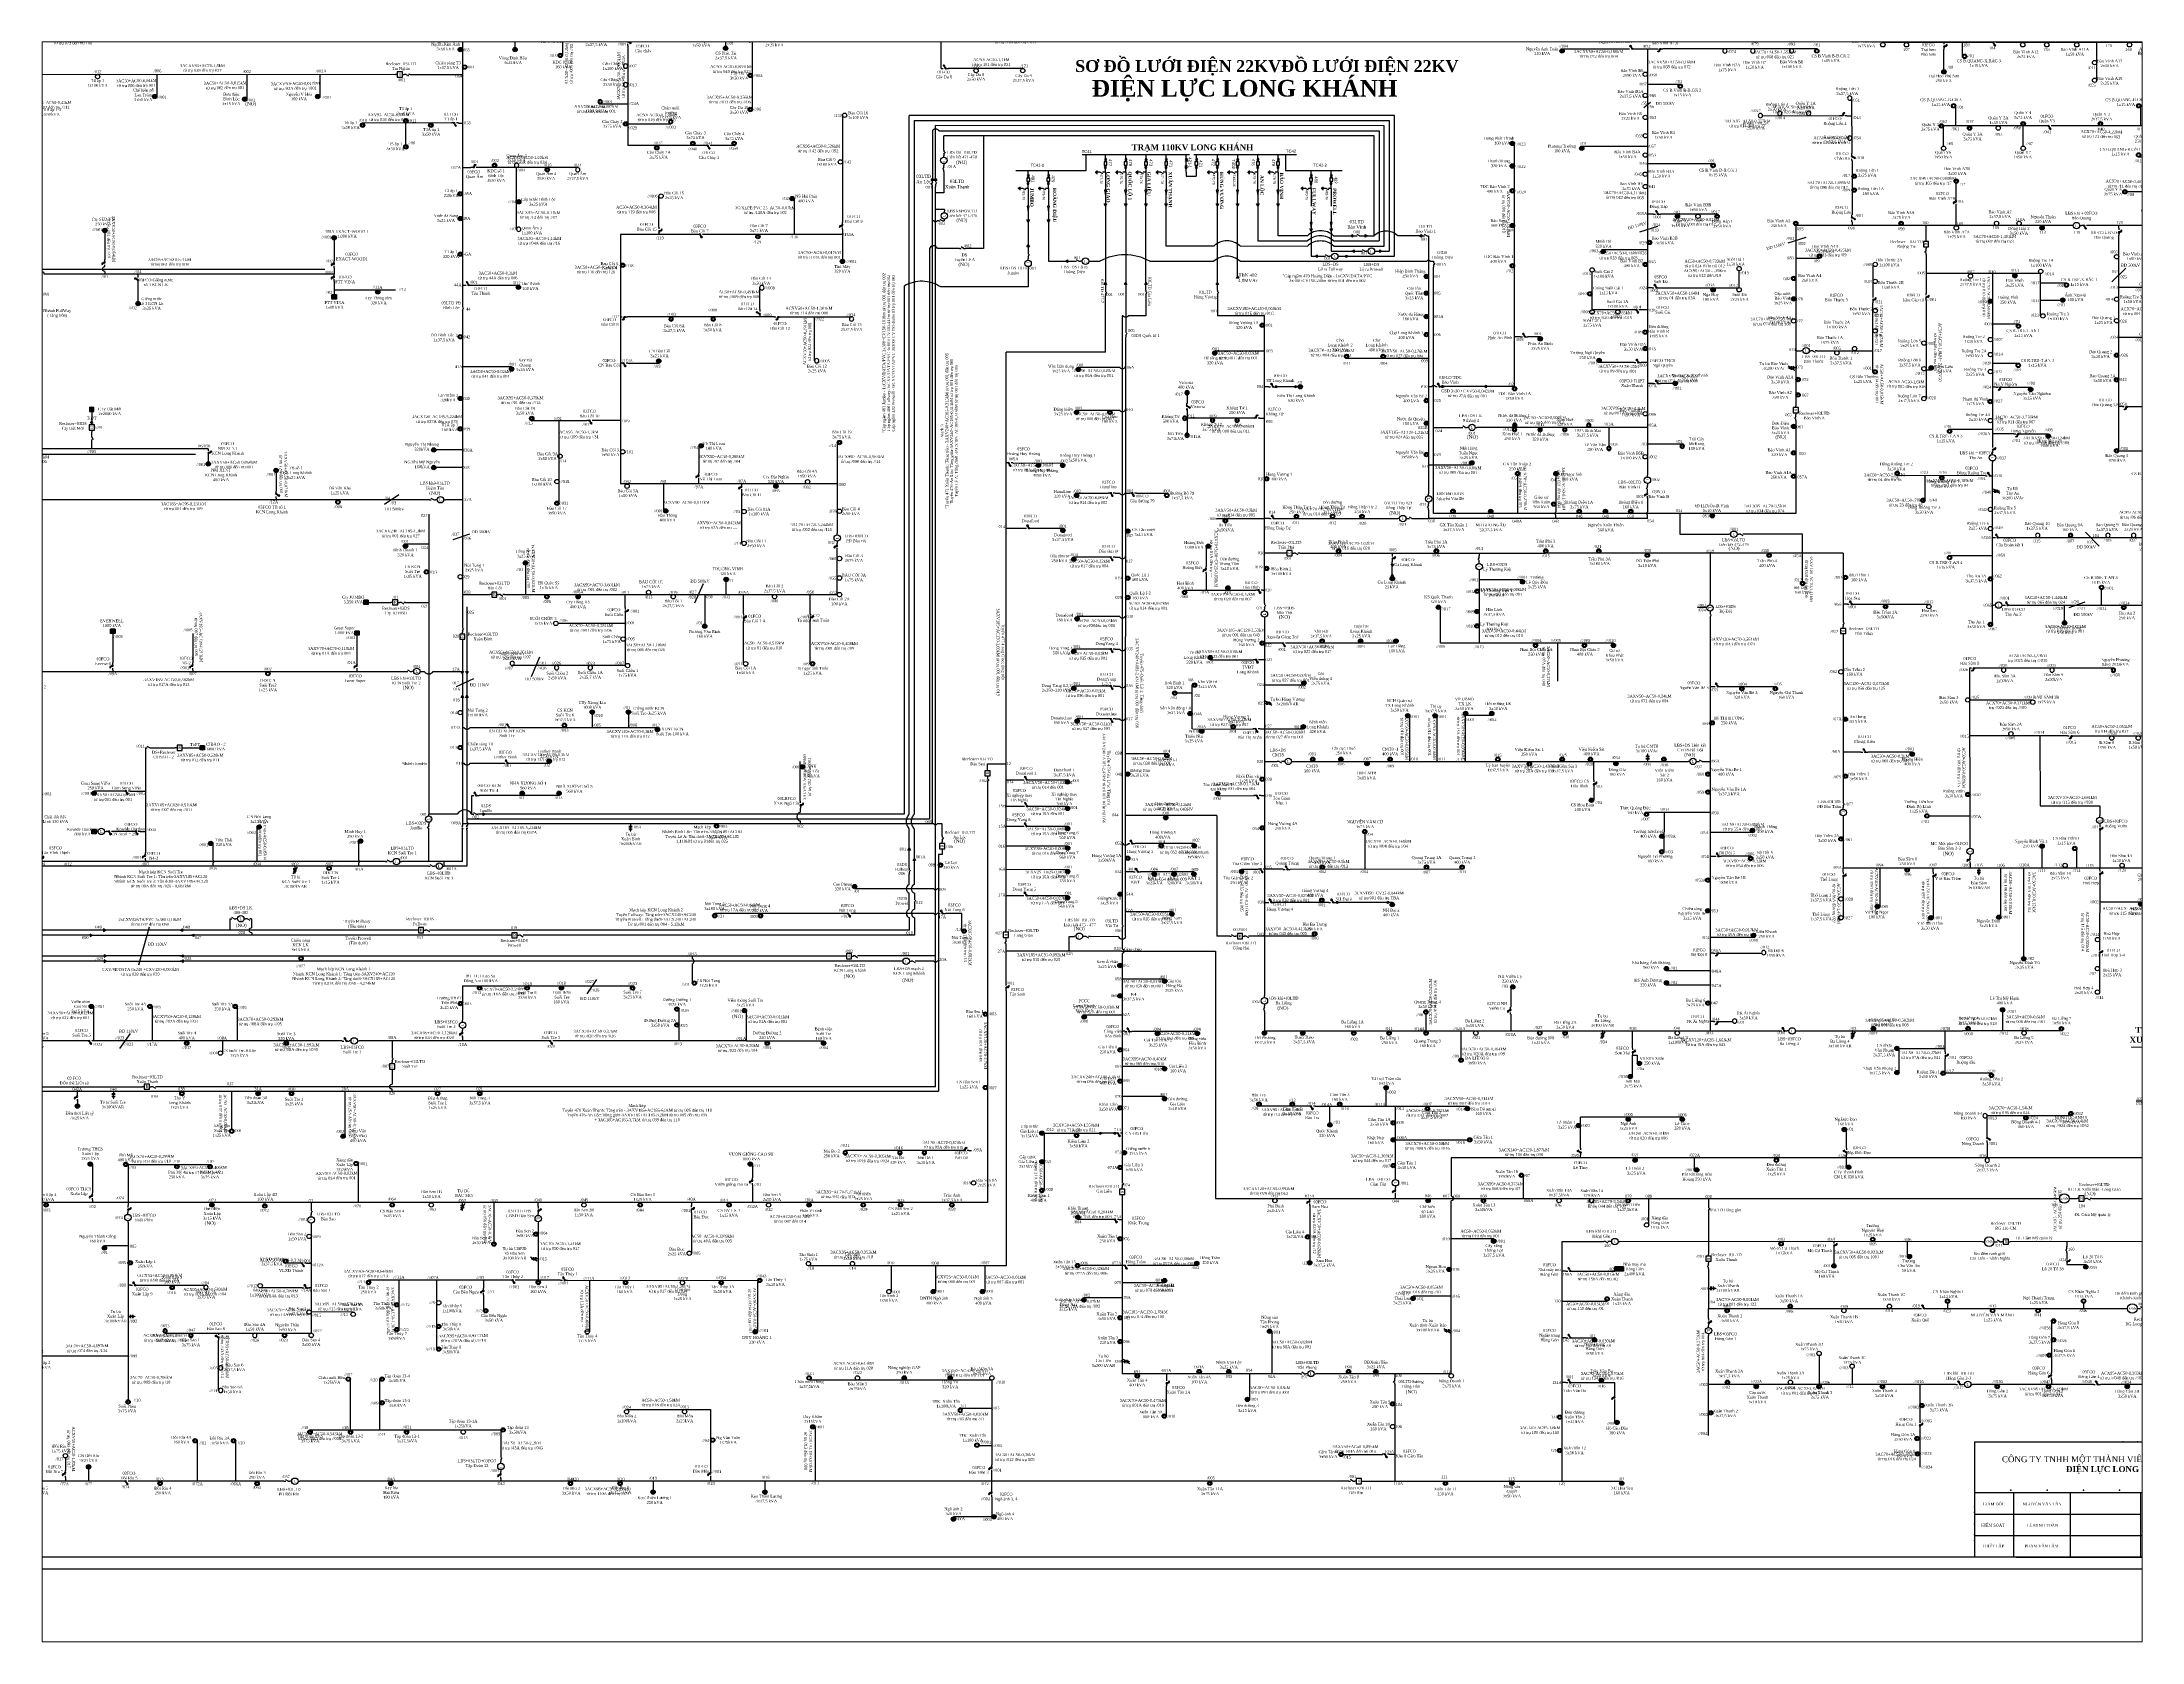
# Paper-space layout 'Layout1' of a CAD drawing. Extents: x 1.05 to 9.45, y 0.8 to 7.2.
# The model-space entities are those that its viewports show. They can reach past a viewport. Long polylines and large blocks are cut down to what shows.
import ezdxf

# ---------------------------------------------------------------- set-up
doc = ezdxf.new("R2010")
doc.units = 0
doc.header["$MEASUREMENT"] = 0
doc.linetypes.add('DASHED2', pattern=[9.525, 6.35, -3.175])
doc.layers.get('0').update_dxf_attribs({"linetype": 'CONTINUOUS'})
for name, color, linetype in [('22', 5, 'CONTINUOUS'), ('376', 3, 'CONTINUOUS'), ('471', 3, 'CONTINUOUS'), ('472', 4, 'CONTINUOUS'), ('473', 1, 'CONTINUOUS'), ('474', 6, 'CONTINUOUS'), ('475', 4, 'CONTINUOUS'), ('476', 6, 'CONTINUOUS'), ('477', 3, 'CONTINUOUS'), ('478', 1, 'CONTINUOUS'), ('KHOANG_CACH', 170, 'CONTINUOUS'), ('TBA', 125, 'CONTINUOUS'), ('THIET_BI', 7, 'CONTINUOUS')]:
    doc.layers.add(name, color=color, linetype=linetype)
doc.styles.add('_VNITIME3_5', font='VNTIME.TTF', dxfattribs={"height": 3.5})

# ---------------------------------------------------------------- blocks, each defined once
blk = doc.blocks.new('TBA_3P_DL')
at = {"layer": 'TBA'}
blk.add_lwpolyline([(3171.3, -1054.4), (3169.7, -1057.1), (3172.9, -1057.1)], close=True, dxfattribs=at)
blk.add_circle((3171.3, -1056.2), 1.83, dxfattribs=at)
blk = doc.blocks.new('TBA_1P_KH')
at = {"layer": 'TBA'}
for radius in [1.83, 1.28]:
    blk.add_circle((3182, -1056.2), radius, dxfattribs=at)
blk = doc.blocks.new('TBA_3P_KH')
at = {"layer": 'TBA'}
blk.add_hatch(color=256, dxfattribs=at).paths.add_polyline_path([(3187.1, -1054.4), (3185.5, -1057.1), (3188.7, -1057.1)])
blk.add_lwpolyline([(3187.1, -1054.4), (3185.5, -1057.1), (3188.7, -1057.1)], close=True, dxfattribs=at)
blk.add_circle((3187.1, -1056.2), 1.83, dxfattribs=at)
blk = doc.blocks.new('TBA_1P_DL')
at = {"layer": 'TBA'}
blk.add_circle((3166, -1056.2), 1.83, dxfattribs=at)
blk = doc.blocks.new('RECLOSER')
at = {"layer": 'THIET_BI'}
for p, q in [((3349.8, -1059.4), (3348.3, -1059.4)), ((3354.2, -1059.4), (3355.7, -1059.4))]:
    blk.add_line(p, q, dxfattribs=at)
blk.add_lwpolyline([(3349.8, -1057.2), (3349.8, -1061.6), (3354.2, -1061.6), (3354.2, -1057.2)], close=True, dxfattribs=at)
at = {"layer": 'THIET_BI', "insert": (3352.1, -1059.3), "char_height": 2.39, "width": 4.773, "attachment_point": 5, "style": '_VNITIME3_5'}
blk.add_mtext('R', dxfattribs=at)
blk = doc.blocks.new('LBS')
at = {"layer": 'THIET_BI'}
for p, q in [((3349, -1069.3), (3347.5, -1069.3)), ((3354.3, -1069.3), (3355.8, -1069.3))]:
    blk.add_line(p, q, dxfattribs=at)
blk.add_circle((3351.7, -1069.3), 2.68, dxfattribs=at)
at = {"layer": 'THIET_BI', "insert": (3351.7, -1069.4), "char_height": 2.39, "width": 4.773, "attachment_point": 5, "style": '_VNITIME3_5'}
blk.add_mtext('L', dxfattribs=at)
blk = doc.blocks.new('LTD-DS')
at = {"layer": 'THIET_BI'}
for p, q in [((3348.2, -1080.3), (3349.7, -1080.3)), ((3351.7, -1080.3), (3353.2, -1080.3))]:
    blk.add_line(p, q, dxfattribs=at)
blk.add_lwpolyline([(3351.7, -1080.3), (3349.7, -1079.1)], dxfattribs=at)
blk = doc.blocks.new('FCO')
at = {"layer": 'THIET_BI'}
for p, q in [((3348.2, -1091.5), (3349.7, -1091.5)), ((3349.7, -1089.1), (3352.6, -1091.5)), ((3352.6, -1091.5), (3354.1, -1091.5))]:
    blk.add_line(p, q, dxfattribs=at)
for centre, start, end in [((3350.4, -1089.7), 320, 140), ((3351.9, -1090.9), 140, 320)]:
    blk.add_arc(centre, 0.934, start, end, dxfattribs=at)
blk = doc.blocks.new('TU_BU')
at = {"layer": 'THIET_BI'}
blk.add_hatch(color=256, dxfattribs=at).paths.add_polyline_path([(3354.2, -1110.3, 1), (3354.1, -1110.3, 1)])
for points in [[(3352.7, -1112.3), (3355.6, -1112.3)], [(3354.1, -1110.3), (3354.1, -1112.3)], [(3352.7, -1112.8), (3355.6, -1112.8)], [(3352.7, -1114.4), (3355.6, -1114.4)], [(3353.3, -1114.9), (3355, -1114.9)], [(3353.6, -1115.5), (3354.7, -1115.5)], [(3353.8, -1116.1), (3354.5, -1116.1)], [(3354.1, -1114.4), (3354.1, -1112.8)], [(3354.1, -1116.6), (3354.2, -1116.6)]]:
    blk.add_lwpolyline(points, dxfattribs=at)
blk.add_circle((3354.1, -1110.3), 0.0497, dxfattribs=at)
blk = doc.blocks.new('DO_DEM')
at = {"layer": 'THIET_BI'}
for p, q in [((3346.1, -1101.4), (3347.6, -1101.4)), ((3355.6, -1101.4), (3357.1, -1101.4))]:
    blk.add_line(p, q, dxfattribs=at)
blk.add_lwpolyline([(3355.6, -1101.4, -1), (3347.6, -1101.4, -1)], format="xyb", close=True, dxfattribs=at)
at = {"layer": 'THIET_BI', "insert": (3351.6, -1101.4), "char_height": 2, "width": 6.672, "attachment_point": 5, "style": '_VNITIME3_5'}
blk.add_mtext('KWh', dxfattribs=at)
blk = doc.blocks.new('MC_HOP_BO')
at = {"layer": '22'}
for p, q in [((3173.9, -1090.4), (3171, -1090.4)), ((3173.9, -1090.4), (3175.5, -1089.6)), ((3173.9, -1090.4), (3175.5, -1091.3)), ((3175.2, -1090.4), (3176.8, -1089.6)), ((3175.2, -1090.4), (3177.2, -1090.4)), ((3175.2, -1090.4), (3176.8, -1091.3)), ((3181.7, -1090.4), (3179.8, -1090.4)), ((3181.7, -1090.4), (3180.2, -1089.6)), ((3181.7, -1090.4), (3180.2, -1091.3)), ((3183, -1090.4), (3181.5, -1089.6)), ((3183, -1090.4), (3181.5, -1091.3)), ((3185.9, -1090.4), (3183, -1090.4))]:
    blk.add_line(p, q, dxfattribs=at)
blk.add_lwpolyline([(3177.2, -1091.7), (3179.8, -1091.7), (3179.8, -1089.2), (3177.2, -1089.2)], close=True, dxfattribs=at)
blk = doc.blocks.new('TIEP_DIA_DT')
at = {"layer": '22'}
for p, q in [((2327.2, 642.6), (2324.3, 642.6)), ((2326.7, 642), (2324.8, 642)), ((2326.2, 641.4), (2325.3, 641.4)), ((2325.7, 649.5), (2325.7, 647.1)), ((2325.7, 645.1), (2326.7, 647.1)), ((2325.7, 645.1), (2325.7, 642.6))]:
    blk.add_line(p, q, dxfattribs=at)
blk = doc.blocks.new('TBA_3P_KHTN')
at = {"layer": 'TBA'}
blk.add_hatch(color=256, dxfattribs=at).paths.add_polyline_path([(3192, -1054.4), (3190.4, -1057.1), (3193.6, -1057.1)])
for p, q in [((3193.8, -1054.4), (3190.1, -1054.4)), ((3190.1, -1058), (3190.1, -1054.4)), ((3193.8, -1058), (3190.1, -1058)), ((3192, -1054.4), (3190.4, -1057.1)), ((3190.4, -1057.1), (3193.6, -1057.1)), ((3193.6, -1057.1), (3192, -1054.4)), ((3193.8, -1054.4), (3193.8, -1058))]:
    blk.add_line(p, q, dxfattribs=at)
blk.add_circle((3192, -1056.2), 1.83, dxfattribs=at)
blk = doc.blocks.new('LBFCO')
at = {"layer": 'THIET_BI'}
blk.add_hatch(color=256, dxfattribs=at).paths.add_polyline_path([(3357.9, -1089.1), (3359.3, -1090.3, 1)])
for p, q in [((3356.4, -1091.6), (3357.9, -1091.6)), ((3357.9, -1089.1), (3360.8, -1091.5)), ((3360.8, -1091.5), (3362.3, -1091.5))]:
    blk.add_line(p, q, dxfattribs=at)
for centre, start, end in [((3358.6, -1089.7), 320, 140), ((3360.1, -1090.9), 140, 320)]:
    blk.add_arc(centre, 0.934, start, end, dxfattribs=at)
blk = doc.blocks.new('TBU_UNG_DONG')
at = {"layer": 'THIET_BI'}
blk.add_hatch(color=256, dxfattribs=at).paths.add_polyline_path([(2721.5, 392.6, 1), (2721.6, 392.6, 1)])
blk.add_line((2723.6, 391.8), (2720, 386.3))
for points in [[(2720.1, 390.6), (2723, 390.6)], [(2720.1, 390.1), (2723, 390.1)], [(2720.1, 388.6), (2723, 388.6)], [(2721.5, 392.6), (2721.5, 390.6)], [(2721.5, 388.6), (2721.5, 390.1)], [(2720.7, 388), (2722.4, 388)], [(2721, 387.4), (2722.1, 387.4)], [(2721.2, 386.9), (2721.9, 386.9)], [(2721.5, 386.3), (2721.6, 386.3)]]:
    blk.add_lwpolyline(points, dxfattribs=at)
blk.add_circle((2721.5, 392.6), 0.0497, dxfattribs=at)
blk = doc.blocks.new('GIAO_NHAU')
at = {"layer": 'THIET_BI'}
for p, q in [((3175.8, -1110.6), (3177.3, -1110.6)), ((3178.1, -1110.6), (3179.6, -1110.6))]:
    blk.add_line(p, q, dxfattribs=at)
for points in [[(3177.3, -1110.6), (3176.6, -1110.2)], [(3177.3, -1110.6), (3176.6, -1111.1)], [(3178.1, -1110.6), (3178.9, -1110.2)], [(3178.1, -1110.6), (3178.9, -1111.1)]]:
    blk.add_lwpolyline(points, dxfattribs=at)

msp = doc.modelspace()

# ---------------------------------------------------------------- hatches: boundary and pattern name
for points in [[(1679.7, 1156.8), (1681.8, 1156.8), (1680.7, 1158.6)], [(1682.2, 1156.8), (1684.3, 1156.8), (1683.2, 1158.6)], [(1827.2, 1137.1), (1825.2, 1137.1), (1826.2, 1135.3)], [(1844.2, 1137.1), (1842.2, 1137.1), (1843.2, 1135.3)], [(1861.2, 1137.1), (1859.2, 1137.1), (1860.2, 1135.3)], [(1878.2, 1137.1), (1876.2, 1137.1), (1877.2, 1135.3)], [(1921.3, 1137.1), (1919.3, 1137.1), (1920.3, 1135.3)], [(1938.3, 1137.1), (1936.3, 1137.1), (1937.3, 1135.3)], [(1955.3, 1137.1), (1953.3, 1137.1), (1954.3, 1135.3)], [(1972.3, 1137.1), (1970.3, 1137.1), (1971.3, 1135.3)], [(1762.3, 1123.6), (1760.2, 1123.6), (1761.2, 1121.8)], [(1779.3, 1123.6), (1777.2, 1123.6), (1778.2, 1121.8)], [(2000.1, 1116.1), (1998, 1116.1), (1999.1, 1114.3)], [(2017.1, 1116.1), (2015, 1116.1), (2016.1, 1114.3)], [(1760.2, 1101), (1762.3, 1101), (1761.2, 1102.8)], [(2033.9, 1109.2), (2033.9, 1111.3), (2032.1, 1110.3)], [(2035.2, 1096.4), (2035.2, 1098.5), (2033.4, 1097.4)], [(2044.7, 1111.3), (2044.7, 1109.2), (2046.5, 1110.3)], [(2056.8, 1098.4), (2056.8, 1096.3), (2058.5, 1097.3)], [(2091.8, 1109.3), (2091.8, 1111.3), (2090, 1110.3)], [(1794.4, 1088), (1794.4, 1090), (1792.6, 1089)], [(2004.3, 1092.1), (2004.3, 1094.2), (2002.5, 1093.2)], [(2028.5, 1094.1), (2028.5, 1092), (2030.3, 1093.1)], [(1825.2, 1069.4), (1827.2, 1069.4), (1826.2, 1071.2)], [(1842.2, 1069.3), (1844.2, 1069.3), (1843.2, 1071.1)], [(1859.2, 1069.3), (1861.2, 1069.3), (1860.2, 1071.1)], [(1919.3, 1069.3), (1921.3, 1069.3), (1920.3, 1071.1)], [(1936.3, 1074.8), (1938.3, 1074.8), (1937.3, 1076.5)], [(1969.4, 984.4), (1969.4, 982.4), (1971.2, 983.4)], [(1986.3, 982.4), (1986.3, 984.4), (1984.5, 983.4)], [(2109.4, 984.6), (2109.4, 982.5), (2111.2, 983.5)], [(2146.3, 982.5), (2146.3, 984.6), (2144.5, 983.5)], [(972.8, 952.8), (974.9, 952.8), (973.9, 954.6)], [(2068.5, 834.3), (2066.4, 834.3), (2067.4, 832.5)], [(2066.3, 823.9), (2068.4, 823.9), (2067.4, 825.7)], [(1286.5, 744), (1284.5, 744), (1285.5, 742.2)], [(1290.4, 744), (1288.3, 744), (1289.4, 742.2)], [(1284.5, 722.2), (1286.5, 722.2), (1285.5, 724)], [(1288.3, 722.2), (1290.4, 722.2), (1289.4, 724)], [(1302.9, 625.1), (1302.9, 623), (1304.7, 624.1)], [(1660.1, 593.9), (1662.2, 593.9), (1661.2, 595.7)], [(1664.4, 585.2), (1666.5, 585.2), (1665.4, 586.9)], [(2020.8, 550.9), (2020.8, 548.8), (2022.6, 549.9)], [(2063.9, 548.8), (2063.9, 550.9), (2062.1, 549.9)], [(972.5, 521.2), (972.5, 523.2), (974.3, 522.2)], [(983.8, 525.5), (983.8, 527.5), (985.6, 526.5)], [(1050.1, 525.5), (1050.1, 527.5), (1048.3, 526.5)], [(1059.6, 521.2), (1059.6, 523.2), (1057.9, 522.2)], [(984.4, 503.7), (984.4, 505.8), (986.2, 504.8)], [(984.4, 499.4), (984.4, 501.5), (986.2, 500.4)], [(1050.7, 503.7), (1050.7, 505.8), (1048.9, 504.8)], [(1050.7, 499.4), (1050.7, 501.5), (1048.9, 500.4)], [(1821.7, 356.8), (1821.7, 354.8), (1823.5, 355.8)], [(1834.4, 354.8), (1834.4, 356.8), (1832.6, 355.8)]]:
    msp.add_hatch(color=256).paths.add_polyline_path(points)

# ---------------------------------------------------------------- linework, layer by layer
for p, q in [((2556.8, 96.2), (2801, 96.2)), ((2556.8, 96.2), (2556.8, -0.7)), ((2589.8, 53.3), (2589.8, -0.7)), ((2637.3, 53.3), (2637.3, -0.7)), ((2696.5, 53.3), (2696.5, -0.7)), ((2592, -0.7), (2801, -0.7))]:
    msp.add_line(p, q)
at = {"linetype": 'CONTINUOUS'}
for p, q in [((2801, 53.3), (2556.8, 53.3)), ((2696.5, 35.3), (2556.8, 35.3)), ((2801, 17.3), (2556.8, 17.3))]:
    msp.add_line(p, q, dxfattribs=at)
for points in [[(2801, -0.6), (301, -0.7), (301, 1298.2), (2801, 1298.2)], [(1680.7, 1158.6), (1681.8, 1156.8), (1679.7, 1156.8)], [(1683.2, 1158.6), (1684.3, 1156.8), (1682.2, 1156.8)], [(1826.2, 1135.3), (1825.2, 1137.1), (1827.2, 1137.1)], [(1843.2, 1135.3), (1842.2, 1137.1), (1844.2, 1137.1)], [(1860.2, 1135.3), (1859.2, 1137.1), (1861.2, 1137.1)], [(1877.2, 1135.3), (1876.2, 1137.1), (1878.2, 1137.1)], [(1920.3, 1135.3), (1919.3, 1137.1), (1921.3, 1137.1)], [(1937.3, 1135.3), (1936.3, 1137.1), (1938.3, 1137.1)], [(1954.3, 1135.3), (1953.3, 1137.1), (1955.3, 1137.1)], [(1971.3, 1135.3), (1970.3, 1137.1), (1972.3, 1137.1)], [(1761.2, 1121.8), (1760.2, 1123.6), (1762.3, 1123.6)], [(1778.2, 1121.8), (1777.2, 1123.6), (1779.3, 1123.6)], [(1999.1, 1114.3), (1998, 1116.1), (2000.1, 1116.1)], [(2016.1, 1114.3), (2015, 1116.1), (2017.1, 1116.1)], [(1761.2, 1102.8), (1762.3, 1101), (1760.2, 1101)], [(2032.1, 1110.3), (2033.9, 1111.3), (2033.9, 1109.2)], [(2033.4, 1097.4), (2035.2, 1098.5), (2035.2, 1096.4)], [(2046.5, 1110.3), (2044.7, 1109.2), (2044.7, 1111.3)], [(2058.5, 1097.3), (2056.8, 1096.3), (2056.8, 1098.4)], [(2090, 1110.3), (2091.8, 1111.3), (2091.8, 1109.3)], [(1792.6, 1089), (1794.4, 1090), (1794.4, 1088)], [(2002.5, 1093.2), (2004.3, 1094.2), (2004.3, 1092.1)], [(2030.3, 1093.1), (2028.5, 1092), (2028.5, 1094.1)], [(1826.2, 1071.2), (1827.2, 1069.4), (1825.2, 1069.4)], [(1843.2, 1071.1), (1844.2, 1069.3), (1842.2, 1069.3)], [(1860.2, 1071.1), (1861.2, 1069.3), (1859.2, 1069.3)], [(1920.3, 1071.1), (1921.3, 1069.3), (1919.3, 1069.3)], [(1937.3, 1076.5), (1938.3, 1074.8), (1936.3, 1074.8)], [(1971.2, 983.4), (1969.4, 982.4), (1969.4, 984.4)], [(1984.5, 983.4), (1986.3, 984.4), (1986.3, 982.4)], [(2111.2, 983.5), (2109.4, 982.5), (2109.4, 984.6)], [(2144.5, 983.5), (2146.3, 984.6), (2146.3, 982.5)], [(973.9, 954.6), (974.9, 952.8), (972.8, 952.8)], [(2067.4, 832.5), (2066.4, 834.3), (2068.5, 834.3)], [(2067.4, 825.7), (2068.4, 823.9), (2066.3, 823.9)], [(1285.5, 742.2), (1284.5, 744), (1286.5, 744)], [(1289.4, 742.2), (1288.3, 744), (1290.4, 744)], [(1285.5, 724), (1286.5, 722.2), (1284.5, 722.2)], [(1289.4, 724), (1290.4, 722.2), (1288.3, 722.2)], [(1304.7, 624.1), (1302.9, 623), (1302.9, 625.1)], [(1661.2, 595.7), (1662.2, 593.9), (1660.1, 593.9)], [(1665.4, 586.9), (1666.5, 585.2), (1664.4, 585.2)], [(2022.6, 549.9), (2020.8, 548.8), (2020.8, 550.9)], [(2062.1, 549.9), (2063.9, 550.9), (2063.9, 548.8)], [(974.3, 522.2), (972.5, 523.2), (972.5, 521.2)], [(985.6, 526.5), (983.8, 527.5), (983.8, 525.5)], [(1048.3, 526.5), (1050.1, 527.5), (1050.1, 525.5)], [(1057.9, 522.2), (1059.6, 523.2), (1059.6, 521.2)], [(986.2, 504.8), (984.4, 505.8), (984.4, 503.7)], [(986.2, 500.4), (984.4, 501.5), (984.4, 499.4)], [(1048.9, 504.8), (1050.7, 505.8), (1050.7, 503.7)], [(1048.9, 500.4), (1050.7, 501.5), (1050.7, 499.4)], [(1823.5, 355.8), (1821.7, 354.8), (1821.7, 356.8)], [(1832.6, 355.8), (1834.4, 356.8), (1834.4, 354.8)]]:
    msp.add_lwpolyline(points, close=True)
at = {"layer": '22'}
for p, q in [((1894.2, 1175.7), (1893.3, 1174.1)), ((1894.2, 1174.4), (1893.3, 1172.8)), ((1894.2, 1167.9), (1893.3, 1169.5)), ((1894.2, 1166.6), (1893.3, 1168.1)), ((1894.2, 1175.7), (1894.2, 1178.6)), ((1894.2, 1175.7), (1895.1, 1174.1)), ((1894.2, 1174.4), (1895.1, 1172.8)), ((1894.2, 1167.9), (1894.2, 1174.4)), ((1894.2, 1167.9), (1895.1, 1169.5)), ((1894.2, 1166.6), (1895.1, 1168.1)), ((1894.2, 1163.7), (1894.2, 1166.6)), ((1761.2, 1150.1), (1761.2, 1135.2)), ((1778.2, 1150.1), (1778.2, 1135.2)), ((1826.2, 1163.7), (1826.2, 1148.8)), ((1843.2, 1163.7), (1843.2, 1148.8)), ((1860.2, 1163.7), (1860.2, 1148.8)), ((1877.2, 1163.7), (1877.2, 1148.8)), ((1894.2, 1163.8), (1894.2, 1160.5)), ((1894.2, 1160.5), (1902.6, 1160.5)), ((1902.6, 1163.8), (1902.6, 1160.5)), ((1920.3, 1163.7), (1920.3, 1148.8)), ((1937.3, 1163.7), (1937.3, 1148.8)), ((1954.3, 1148.8), (1954.3, 1163.7)), ((1971.3, 1163.7), (1971.3, 1148.7)), ((1999.1, 1150.1), (1999.1, 1135.2)), ((2016.1, 1150.1), (2016.1, 1135.2)), ((2703.7, 399.7), (2703.7, 413.2))]:
    msp.add_line(p, q, dxfattribs=at)
at = {"layer": '22', "const_width": 1.1}
for points in [[(1750.7, 1165), (1787.5, 1165)], [(1806.4, 1178.6), (1896.9, 1178.6)], [(1900.5, 1178.6), (1987.1, 1178.6)], [(1988.5, 1165), (2025.3, 1165)]]:
    msp.add_lwpolyline(points, dxfattribs=at)
at = {"layer": '22', "linetype": 'DASHED2'}
for points in [[(1809.6, 1178.6), (1809.6, 1165)], [(1977.5, 1178.6), (1977.5, 1165)], [(1809.6, 1165), (1787.5, 1165)], [(1988.5, 1165), (1977.5, 1165)]]:
    msp.add_lwpolyline(points, dxfattribs=at)
at = {"layer": '22'}
for points in [[(1826.2, 1144.9), (1827.1, 1148.8), (1825.3, 1148.8)], [(1843.2, 1144.9), (1844.1, 1148.8), (1842.3, 1148.8)], [(1860.2, 1144.9), (1861.1, 1148.8), (1859.3, 1148.8)], [(1877.2, 1144.9), (1878.1, 1148.8), (1876.3, 1148.8)], [(1920.3, 1144.9), (1921.2, 1148.8), (1919.4, 1148.8)], [(1937.3, 1144.9), (1938.2, 1148.8), (1936.4, 1148.8)], [(1954.3, 1144.9), (1955.2, 1148.8), (1953.4, 1148.8)], [(1971.3, 1144.8), (1972.2, 1148.7), (1970.4, 1148.7)], [(1761.2, 1131.3), (1762.1, 1135.2), (1760.4, 1135.2)], [(1778.2, 1131.3), (1779.1, 1135.2), (1777.4, 1135.2)], [(1999.1, 1117.5), (1999.9, 1121.4), (1998.2, 1121.4)], [(2016.1, 1117.5), (2016.9, 1121.4), (2015.2, 1121.4)], [(2703.7, 395.8), (2702.8, 399.7), (2704.5, 399.7)]]:
    msp.add_lwpolyline(points, close=True, dxfattribs=at)
msp.add_lwpolyline([(2718.9, 428.1, 0.09, 0.09, 0), (2718.9, 428.1, 0.9, 0.9, 0), (2688.5, 428.1, 0.9, 0.9, 0)], format="xyseb", dxfattribs=at)
for points in [[(1825.3, 1148.8), (1827.1, 1148.8), (1826.2, 1144.9), (1825.3, 1148.8)], [(1842.3, 1148.8), (1844.1, 1148.8), (1843.2, 1144.9), (1842.3, 1148.8)], [(1859.3, 1148.8), (1861.1, 1148.8), (1860.2, 1144.9), (1859.3, 1148.8)], [(1876.3, 1148.8), (1878.1, 1148.8), (1877.2, 1144.9), (1876.3, 1148.8)], [(1919.4, 1148.8), (1921.2, 1148.8), (1920.3, 1144.9), (1919.4, 1148.8)], [(1936.4, 1148.8), (1938.2, 1148.8), (1937.3, 1144.9), (1936.4, 1148.8)], [(1953.4, 1148.8), (1955.2, 1148.8), (1954.3, 1144.9), (1953.4, 1148.8)], [(1970.4, 1148.7), (1972.2, 1148.7), (1971.3, 1144.8), (1970.4, 1148.7)], [(1760.4, 1135.2), (1762.1, 1135.2), (1761.2, 1131.3), (1760.4, 1135.2)], [(1777.4, 1135.2), (1779.1, 1135.2), (1778.2, 1131.3), (1777.4, 1135.2)], [(1998.2, 1121.4), (1999.9, 1121.4), (1999.1, 1117.5), (1998.2, 1121.4)], [(2015.2, 1121.4), (2016.9, 1121.4), (2016.1, 1117.5), (2015.2, 1121.4)], [(2704.5, 399.7), (2702.8, 399.7), (2703.7, 395.8), (2704.5, 399.7)]]:
    msp.add_solid(points, dxfattribs=at)
at = {"layer": '376', "linetype": 'DASHED2'}
for points in [[(1999.1, 1093.2), (2009.8, 1093.2)], [(2023.2, 1093.1), (2069.1, 1093.1)]]:
    msp.add_lwpolyline(points, dxfattribs=at)
at = {"layer": '471', "linetype": 'DASHED2'}
for points in [[(2069.1, 1211.5), (1661.2, 1211.5)], [(1661.2, 624.1), (1661.2, 1211.5)], [(1683.2, 1158.6), (1683.2, 1203)], [(2060.6, 1202.9), (1683.2, 1203)], [(2060.6, 1101.7), (2060.6, 1202.9)], [(2069.1, 1093.1), (2069.1, 1211.5)], [(1877.2, 1101.7), (1877.2, 1144.9)], [(1917.3, 1101.7), (1877.2, 1101.7)], [(1939.4, 1101.8), (1996, 1101.7)], [(2018.1, 1101.7), (2060.6, 1101.7)], [(1661.2, 586), (1661.2, 611.7)], [(1050.7, 526.5), (983.6, 526.5)], [(1051.3, 504.8), (986.2, 504.8)]]:
    msp.add_lwpolyline(points, dxfattribs=at)
at = {"layer": '471'}
for points in [[(1683.2, 394.9), (1683.2, 1151.9)], [(1690.3, 1164.5), (1690.4, 1146.4)], [(1690.4, 1146.4), (1683.2, 1146.4)], [(1690.8, 1132.5), (1683.2, 1132.5)], [(1690.8, 1132.5), (1690.8, 1131.2)], [(985, 1113.1), (985, 1090.3)], [(920.8, 1082.2), (931.7, 1082.2)], [(931.7, 1082.2), (1169.8, 1082.2)], [(931.7, 1082.2), (931.7, 997.7)], [(782.4, 997.7), (931.7, 997.7)], [(666, 926.9), (1061.2, 926.7)], [(1661.2, 578.6), (1661.2, 586)], [(1661.2, 564.9), (1661.2, 573.6)], [(1661.3, 544.1), (1661.3, 557.6)], [(1108.3, 536.1), (1108.3, 528.6)], [(1661.5, 526.5), (1661.5, 536.8)], [(983.6, 526.5), (757.5, 526.5)], [(1247, 526.5), (1050.7, 526.5)], [(1108.4, 524.3), (1108.4, 522.2)], [(1661.5, 526.5), (1259.3, 526.5)], [(735.6, 504.8), (984.4, 504.8)], [(1047.9, 504.8), (1606.9, 504.8)], [(1478.8, 504.8), (1478.8, 502.5)], [(1478.8, 498.3), (1478.8, 482.1)], [(1683.2, 504.8), (1619.2, 504.8)], [(610.4, 394.9), (1016.7, 394.9)], [(1683.2, 394.9), (1029, 394.9)], [(1004.4, 329.6), (1073.4, 329.6)]]:
    msp.add_lwpolyline(points, dxfattribs=at)
at = {"layer": '471', "linetype": 'DASHED2'}
for points in [[(1939.4, 1101.8, 0.387694), (1917.3, 1101.7)], [(2018.1, 1101.7, 0.389345), (1996, 1101.7)], [(1661.2, 624.1, 0.398698), (1661.2, 611.7)]]:
    msp.add_lwpolyline(points, format="xyb", dxfattribs=at)
at = {"layer": '471'}
for points in [[(1661.2, 564.9, 0.705652), (1661.3, 557.6)], [(1661.3, 544.1, 0.705652), (1661.5, 536.8)], [(1108.4, 524.3, -1.012781), (1108.3, 528.6)], [(1478.8, 498.3, 0.733874), (1478.8, 502.5)]]:
    msp.add_lwpolyline(points, format="xyb", dxfattribs=at)
at = {"layer": '472'}
for p, q in [((1969.9, 872.5), (2072, 872.5)), ((1984, 668.3), (2316, 668.3)), ((2337.5, 507.3), (2334.5, 507.3)), ((2337.4, 449.7), (2334.5, 449.7)), ((2334.5, 441.8), (2393.4, 441.8)), ((2407.6, 441.8), (2546.8, 441.8)), ((2532.3, 424.1), (2532.3, 441.8)), ((2629.9, 441.8), (2546.8, 441.8)), ((2580.6, 441.8), (2580.6, 457.7)), ((2532.3, 406.2), (2532.3, 418.3))]:
    msp.add_line(p, q, dxfattribs=at)
at = {"layer": '472', "linetype": 'DASHED2'}
for points in [[(1920.3, 1064.6), (1920.3, 1144.9)], [(1988.2, 983.4), (1969.4, 983.4)], [(2067.4, 823.9), (2067.4, 836.3)], [(2067.5, 549.9), (2019.9, 549.9)]]:
    msp.add_lwpolyline(points, dxfattribs=at)
at = {"layer": '472'}
for points in [[(1843.2, 1064.5), (1843.2, 1030.1)], [(1920.3, 1059.7), (1920.3, 1043.1)], [(1959.9, 1043.1), (1920.3, 1043.1)], [(1959.9, 801.4), (1959.9, 1043.1)], [(1918.1, 1013.5), (1959.9, 1013.5)], [(1894.8, 976.5), (1894.8, 969.4)], [(1963.5, 983.4), (1959.9, 983.4)], [(1894.8, 965.1), (1894.8, 944.5)], [(1950.2, 957.1), (1894.8, 957.1)], [(1956, 957.1), (1959.9, 957.1)], [(1919.7, 872.6), (1959.9, 872.6)], [(1964, 872.6), (1959.9, 872.6)], [(2085.3, 872.5), (2097.8, 872.5)], [(1910.8, 849.3), (1910.8, 832.3)], [(2412.2, 859.4), (2363.7, 859.4)], [(2412.2, 819.9), (2412.2, 859.4)], [(1977.2, 843.5), (1959.9, 843.5)], [(1989.5, 843.5), (2195.9, 843.5)], [(2067.4, 843.5), (2067.4, 842.2)], [(2140.4, 843.5), (2140.4, 841.3)], [(2446.4, 843.5), (2195.9, 843.5)], [(2334.5, 843.5), (2334.5, 801.7)], [(2446.4, 843.5), (2446.4, 786.6)], [(1892.7, 812.4), (1952.6, 812.4)], [(1910.8, 826.4), (1910.8, 812.4)], [(1958.5, 812.4), (1959.9, 812.4)], [(2140.4, 827.9), (2140.4, 767.8)], [(2140.4, 821.3), (2176.9, 821.3)], [(2108, 767.8), (2108, 798)], [(2450.1, 800.5), (2446.4, 800.5)], [(2456, 800.5), (2518.5, 800.5)], [(1959.9, 787.8), (1959.9, 471.3)], [(2334.5, 788.3), (2334.5, 441.8)], [(1973.3, 767.8), (1959.9, 767.8)], [(2070.5, 767.8), (1979.2, 767.8)], [(2253.3, 767.8), (2108, 767.8)], [(2206.6, 735.9), (2206.6, 767.8)], [(2446.4, 774.3), (2446.4, 634.6)], [(1914.3, 753.9), (1950.5, 753.9)], [(1959.9, 753.9), (1956.4, 753.9)], [(2553.2, 597), (2552.9, 747)], [(2558.8, 747), (2673.7, 747)], [(1899.2, 725.9), (1886.3, 725.9)], [(1899.2, 695.7), (1899.2, 732.5)], [(1993.2, 732.5), (1959.9, 732.5)], [(2334.5, 731.5), (2337.4, 731.5)], [(2343.3, 731.5), (2389.5, 731.5)], [(2082.1, 668.3), (2082.1, 706.9)], [(2105.2, 668.3), (2105.2, 706.9)], [(2129, 668.3), (2129, 706.9)], [(2151.1, 706.9), (2129, 706.9)], [(2553, 720.1), (2605.9, 720.1)], [(1899.3, 695.7), (1950.3, 695.6)], [(1992.6, 695.6), (1956.1, 695.6)], [(2635.1, 689.9), (2553, 689.9)], [(2611.9, 689.9), (2612, 631)], [(2641, 689.9), (2779.2, 689.9)], [(2446.4, 676.4), (2461.4, 676.4)], [(2467.3, 676.4), (2504.6, 676.4)], [(1959.9, 668.3), (1970.7, 668.3)], [(2236.7, 652.7), (2236.7, 668.3)], [(2329.3, 668.3), (2334.5, 668.3)], [(1920.5, 639.6), (1951.1, 639.5)], [(1957, 639.6), (1959.9, 639.6)], [(2236.7, 646.9), (2236.7, 635.7)], [(2281, 625.7), (2334.5, 625.7)], [(2295.9, 625.7), (2295.7, 592.4)], [(2446.4, 621.3), (2446.4, 579)], [(2518.7, 622.6), (2553.2, 622.6)], [(2612, 631), (2662.2, 631)], [(2662.2, 631), (2662.2, 622.9)], [(2370.2, 608.5), (2334.5, 608.5)], [(2662.2, 608.9), (2662.2, 579)], [(2334.5, 588.7), (2338.1, 588.7)], [(2368.7, 588.7), (2344, 588.7)], [(2553.2, 582.7), (2553.2, 579)], [(2613.7, 579), (2613.7, 595.2)], [(2643, 579), (2643, 595.2)], [(1940.7, 577.7), (1954.6, 577.7)], [(1975.7, 577.7), (1959.9, 577.7)], [(1962.7, 577.7), (1960.4, 577.7)], [(2126, 577.6), (1981.5, 577.7)], [(2446.4, 579), (2723.1, 579)], [(2446.4, 575.4), (2446.4, 579)], [(2446.4, 569.5), (2446.4, 536.9)], [(2477.2, 579), (2477.2, 546.4)], [(2522.1, 575.4), (2522.1, 579)], [(2522.1, 569.5), (2522.1, 536.9)], [(2579.1, 537.4), (2579.1, 579)], [(2598.3, 504.4), (2598.3, 579)], [(2662.2, 571.3), (2662.1, 511)], [(2662.2, 577.2), (2662.2, 579)], [(1959.9, 549.9), (1962.1, 549.9)], [(2014, 549.9), (1968, 549.9)], [(2662.1, 550.3), (2696.6, 550.3)], [(1959.9, 521.6), (1947.9, 521.6)], [(2002.1, 521.6), (1959.9, 521.6)], [(2371.2, 520.3), (2334.5, 520.3)], [(2343.4, 507.3), (2378, 507.3)], [(2662.1, 505.1), (2662, 474.4)], [(2166.9, 478.8), (2166.9, 461.8)], [(2334.5, 492.4), (2297.8, 492.4)], [(2334.5, 480.4), (2297.8, 480.4)], [(1959.9, 458), (1959.9, 441.8)], [(1959.9, 441.8), (2334.5, 441.8)], [(2095.7, 455.9), (2095.7, 441.8)], [(2125.1, 441.8), (2125.1, 419)], [(2166.9, 455.9), (2166.9, 441.8)], [(2269.4, 427.4), (2269.4, 441.8)], [(2343.3, 449.7), (2353.5, 449.8)], [(2532.3, 426.8), (2493.5, 426.8)], [(2493.5, 406.8), (2493.5, 426.8)], [(2269.4, 403.4), (2269.4, 421.5)], [(2269.4, 421.5), (2273.2, 421.5)], [(2273.2, 421.5), (2273.2, 414.5)], [(2571.1, 406.2), (2532.3, 406.2)]]:
    msp.add_lwpolyline(points, dxfattribs=at)
for points in [[(1842.4, 999.8, -0.741084), (1838.2, 999.8)], [(1842.4, 963.7, -0.741084), (1838.2, 963.7)], [(1842.4, 893.9, -0.741084), (1838.2, 893.9)], [(1842.4, 840.1, -0.741084), (1838.2, 840.1)], [(1842.4, 790.2, -0.741084), (1838.2, 790.2)], [(1842.4, 762.8, -0.741084), (1838.2, 762.8)], [(1842.4, 762.8, -0.741084), (1838.2, 762.8)], [(1842.4, 704.1, -0.741084), (1838.2, 704.1)]]:
    msp.add_lwpolyline(points, format="xyb", dxfattribs=at)
at = {"layer": '473'}
for p, q in [((2703.7, 391), (2703.7, 395.8)), ((2703.7, 368.9), (2703.7, 373.7)), ((1191.5, 106.3), (1191.5, 149.2)), ((1216.2, 106.3), (1216.2, 149.2)), ((1157.4, 106.3), (1317.9, 106.4)), ((1423.6, 123.4), (1494.2, 123.5)), ((1000.2, 63.2), (901.2, 63.2)), ((1135.5, 63.2), (1006.1, 63.2)), ((2030.8, 63.3), (1148.9, 63.2))]:
    msp.add_line(p, q, dxfattribs=at)
at = {"layer": '473', "linetype": 'DASHED2'}
for points in [[(1860.2, 1064.5), (1860.2, 1144.9)], [(1834.4, 355.8), (1823.5, 355.8)]]:
    msp.add_lwpolyline(points, dxfattribs=at)
at = {"layer": '473', "color": 4}
for points in [[(1177.7, 1106.8), (1177.7, 1089.4)], [(926.9, 1078.1), (443.6, 1078)], [(926.9, 1078.1), (926.9, 1065.9)], [(929.6, 1078.1), (926.9, 1078.1)], [(1177.7, 1078.1), (933.8, 1078.1)], [(985, 1080.2), (985, 1078.1)], [(1012.8, 1076.8), (1012.8, 1078.1)], [(1177.7, 1083.5), (1177.7, 1078.1)], [(1012.8, 1055.2), (1012.8, 1070.9)], [(1177.7, 1072.3), (1177.7, 1060.7)], [(1177.7, 1065), (1229.4, 1064.9)], [(926.9, 1052.6), (926.9, 1002)], [(926.9, 1002), (778.1, 1002)], [(973.9, 962.6), (973.9, 954.6)], [(973.9, 942.5), (973.9, 945.5)], [(973.9, 931.1), (973.9, 937.6)], [(1071.9, 931.1), (784.4, 931.1)], [(1071.9, 925.2), (1071.9, 920.3)], [(1257.2, 876.2), (1257.2, 624.1)], [(1237.7, 851.3), (1257.2, 851.3)], [(1237.7, 802.1), (1257.2, 802.1)], [(1293.6, 624.1), (1293.6, 639.8)], [(1919.9, 622.9), (1843.1, 622.9)], [(1919.9, 622.9), (1919.9, 521.6)], [(2044.2, 607.6), (2044.2, 577.7)], [(1665.4, 586.9), (1665.4, 564.9)], [(1665.6, 557.6), (1665.6, 553.4)], [(1665.6, 548.5), (1665.6, 544.1)], [(1090.1, 536.1), (1090.1, 526.5)], [(1665.7, 536.8), (1665.7, 522.2)], [(972.5, 522.2), (753.2, 522.2)], [(1325.7, 522.2), (1059.6, 522.2)], [(1665.7, 522.2), (1338, 522.2)], [(1930.7, 521.6), (1919.9, 521.6)], [(984.2, 500.4), (731.4, 500.4)], [(1654.4, 500.4), (1048.3, 500.4)]]:
    msp.add_lwpolyline(points, dxfattribs=at)
for points in [[(929.6, 1078.1, -1.025623), (933.8, 1078.1)], [(985, 1080.2, -1.012807), (985, 1084.4)], [(1665.4, 564.9, 0.705906), (1665.6, 557.6)], [(1665.6, 544.1, 0.705906), (1665.7, 536.8)]]:
    msp.add_lwpolyline(points, format="xyb", dxfattribs=at)
at = {"layer": '473'}
for points in [[(1860.2, 1059.6), (1860.2, 1043.1)], [(1840.3, 1043.1), (1840.3, 532.2)], [(1841.1, 1043.1), (1840.3, 1043.1)], [(1840.3, 599.3), (1841, 599.3)], [(1900.9, 599.3), (1851.1, 599.3)], [(1840.3, 527.2), (1840.3, 510.9)], [(1840.3, 506.8), (1840.3, 315.3)], [(1875.9, 485.4), (1840.3, 485.4)], [(1808.3, 455.4), (1840.3, 455.4)], [(1842.6, 441.5), (1840.3, 441.5)], [(1848.5, 441.5), (1903.5, 441.5)], [(1875.9, 411.8), (1840.3, 411.8)], [(1875.9, 386.6), (1840.3, 386.6)], [(1774.6, 355.8), (1822.4, 355.8)], [(1774.6, 355.8), (1774.6, 307.7)], [(2225.7, 343.2), (2225.7, 369.4)], [(2311.2, 369.4), (2225.7, 369.4)], [(2449.3, 343.2), (2449.3, 359)], [(2567.6, 354), (2567.6, 370.5)], [(2637.9, 370.5), (2567.6, 370.5)], [(2703.7, 335), (2703.7, 357.9)], [(2225.7, 335), (2225.7, 337.3)], [(2449.3, 327.2), (2449.3, 337.3)], [(2567.6, 348.1), (2567.6, 335)], [(2117, 335), (2117, 303)], [(2703.7, 335), (2117, 335)], [(2321.5, 324.9), (2321.5, 335)], [(1840.3, 303), (1840.3, 153.6)], [(1831.8, 283.2), (1803, 283.3)], [(1837.7, 283.2), (1840.3, 283.2)], [(2117, 153.6), (2117, 298.8)], [(2152.7, 266.9), (2117, 266.9)], [(2210.1, 63.3), (2210.1, 264.7)], [(2210.1, 264.7), (2245.3, 264.7)], [(1840.3, 244.5), (1804.7, 244.5)], [(1876, 230.1), (1840.3, 230.1)], [(1903, 244.5), (1846.2, 244.5)], [(2213.4, 239.8), (2210.1, 239.8)], [(2219.3, 239.8), (2254.5, 239.8)], [(1840.3, 217.4), (1808.1, 217.4)], [(2117, 218.7), (2084.8, 218.7)], [(2210.1, 214.7), (2248.1, 214.7)], [(1966, 189.3), (1966, 153.6)], [(2213.4, 183.8), (2210.1, 183.8)], [(2219.3, 183.8), (2237.4, 183.8)], [(1730.6, 148.2), (1577.1, 148.2)], [(1730.6, 148.2), (1730.6, 77.1)], [(1989.8, 153.6), (1840.3, 153.6)], [(1877.5, 153.6), (1877.5, 149)], [(1877.5, 118), (1877.5, 143.2)], [(1947.3, 153.6), (1947.3, 132)], [(2117, 153.6), (2003.1, 153.6)], [(2069.4, 153.6), (2069.4, 149.6)], [(2069.4, 144.7), (2069.4, 63.3)], [(2213.4, 146.2), (2210.1, 146.2)], [(2219.1, 146.2), (2254.5, 146.2)], [(2254.5, 136.2), (2254.5, 146.2)], [(1704, 124.7), (1730.6, 124.7)], [(2254.5, 112.6), (2254.5, 130.3)], [(1317.9, 106.4), (1317.9, 84.7)], [(1494.2, 123.5), (1494.2, 72.2)], [(1582, 108.9), (1582, 63.2)], [(1062.6, 97.2), (1062.6, 63.2)], [(1094.9, 97.2), (1094.9, 63.2)], [(1730.6, 92.9), (1720, 92.9)], [(951.8, 82.7), (951.8, 72.2)], [(971.2, 73.5), (971.2, 63.2)], [(1730.6, 55.3), (1730.6, 71.2)], [(2026.1, 85.7), (2059, 85.7)], [(2069.4, 85.7), (2064.8, 85.7)], [(951.8, 66.3), (951.8, 63.2)], [(1317.9, 65.5), (1317.9, 63.2)], [(1445.8, 63.2), (1445.8, 55.9)], [(1494.2, 66.7), (1494.2, 63.2)], [(1539.9, 63.2), (1539.9, 55.9)], [(2043, 63.3), (2260.3, 63.3)], [(1730.6, 50.2), (1730.6, 33.3)], [(1730.6, 33.3), (1698.4, 33.3)]]:
    msp.add_lwpolyline(points, dxfattribs=at)
for points in [[(1845.2, 599.3, -0.741084), (1841, 599.3)], [(1840.3, 510.9, -0.741084), (1840.3, 506.8)], [(2117, 303, -0.741084), (2117, 298.8)]]:
    msp.add_lwpolyline(points, format="xyb", dxfattribs=at)
at = {"layer": '474', "linetype": 'DASHED2'}
msp.add_lwpolyline([(1937.3, 1076.5), (1937.3, 1144.9)], dxfattribs=at)
at = {"layer": '475'}
for p, q in [((1801.9, 963.8), (1838.2, 963.7)), ((1843.2, 963.7), (1842.4, 963.7)), ((1801.9, 893.9), (1828.4, 893.9)), ((1852.2, 893.9), (1877.9, 893.9)), ((1843.1, 675.1), (1877.9, 675.1))]:
    msp.add_line(p, q, dxfattribs=at)
at = {"layer": '475', "linetype": 'DASHED2'}
for points in [[(1665.4, 1207.2), (2064.8, 1207.2)], [(1665.4, 1207.2), (1665.4, 624.1)], [(2064.8, 1207.2), (2064.8, 1097.3)], [(1761.2, 1131.3), (1761.2, 1096.3)], [(1843.2, 1144.9), (1843.2, 1064.5)], [(2016.1, 1131.3), (2016.1, 1097.4)], [(2016.1, 1097.4), (2040.7, 1097.4)], [(2054, 1097.3), (2064.8, 1097.3)], [(1761.1, 1082.9), (1761.1, 1067.3)], [(1656.9, 1068.1), (1656.9, 624.1)], [(1761.1, 1067.3), (1687.7, 1067.3)], [(1206.4, 802.1), (1225.4, 802.1)], [(1656.9, 624.1), (1298.6, 624.1)], [(1665.4, 611.7), (1665.4, 586.9)], [(972.5, 522.2), (1059.5, 522.2)], [(984.2, 500.4), (1051, 500.4)]]:
    msp.add_lwpolyline(points, dxfattribs=at)
for points in [[(1687.7, 1067.3, 0.283704), (1656.9, 1068.1)], [(1665.4, 624.1, 0.398698), (1665.4, 611.7)]]:
    msp.add_lwpolyline(points, format="xyb", dxfattribs=at)
at = {"layer": '475'}
for points in [[(1843.1, 521.4), (1843.2, 1025.1)], [(1803.3, 999.8), (1838.2, 999.8)], [(1843.2, 999.8), (1842.4, 999.8)], [(1834.3, 893.9), (1838.2, 893.9)], [(1842.4, 893.9), (1846.3, 893.9)], [(1828.4, 840.1), (1799.6, 840.1)], [(1834.3, 840.1), (1838.2, 840.1)], [(1843.2, 840.1), (1842.4, 840.1)], [(1838.2, 790.2), (1802.4, 790.2)], [(1842.4, 790.2), (1843.2, 790.2)], [(1828.4, 762.8), (1799.6, 762.8)], [(1834.3, 762.8), (1838.2, 762.8)], [(1843.1, 762.8), (1842.4, 762.8)], [(1828.4, 731.7), (1799.6, 731.7)], [(1834.3, 731.7), (1838.2, 731.7)], [(1843.1, 731.7), (1842.4, 731.7)], [(1829.2, 704.1), (1802.4, 704.1)], [(1834.3, 704.1), (1838.2, 704.1)], [(1843.1, 704.1), (1842.4, 704.1)], [(1366.8, 639.8), (1299.5, 639.8)], [(1281.2, 624.1), (1257.2, 624.1)], [(1849.8, 575.6), (1843.1, 575.6)], [(1900.7, 575.6), (1855.7, 575.6)], [(1882.1, 541.9), (1843.1, 541.9)], [(1813.4, 521.3), (1837.5, 521.4)]]:
    msp.add_lwpolyline(points, dxfattribs=at)
for points in [[(1842.4, 731.7, -0.741084), (1838.2, 731.7)], [(1293.6, 624.1, 0.565911), (1281.2, 624.1)], [(1843.1, 521.4, -0.999256), (1837.5, 521.4)]]:
    msp.add_lwpolyline(points, format="xyb", dxfattribs=at)
at = {"layer": '476'}
for p, q in [((1369.6, 1274.7), (1369.6, 1262)), ((1028.7, 1246), (1028.7, 1227.5)), ((1104.4, 1246), (1104.4, 1225.2)), ((1165.8, 1246), (1165.8, 1227.4)), ((2102.1, 949.2), (2125.2, 949.2)), ((2309, 859.4), (2350.4, 859.4))]:
    msp.add_line(p, q, dxfattribs=at)
for points in [[(897.9, 1280.6), (1054.1, 1280.6)], [(1285.7, 1280.6), (1068.4, 1280.6)], [(1285.7, 1280.6), (1285.6, 1051.4)], [(1289.7, 1280.6), (1285.7, 1280.6)], [(1302, 1280.6), (1589.5, 1280.6)], [(1329.8, 1268.7), (1329.8, 1285.7)], [(1424.6, 1276.1), (1424.6, 1280.6)], [(1506.8, 1280.6), (1506.8, 1269.9)], [(1529.4, 1216.5), (1529.5, 1271.3)], [(1529.5, 1277.1), (1529.5, 1280.6)], [(1722.3, 1280.6), (1602.4, 1280.6)], [(1688.2, 1251), (1688.2, 1280.6)], [(1790.8, 1280.6), (1728.2, 1280.6)], [(2570.4, 1272.8), (2479.8, 1272.8)], [(2546.7, 1261.3), (2546.7, 1272.8)], [(2772.4, 1272.8), (2576.3, 1272.8)], [(2659.7, 1241.2), (2659.7, 1272.8)], [(2669.8, 1272.8), (2669.8, 1284.4)], [(1424.6, 1270.2), (1424.6, 1186.1)], [(2531.2, 1250), (2531.2, 1266.9)], [(378.6, 1246.2), (1229.3, 1246)], [(1241.7, 1246), (1285.7, 1246)], [(1756.7, 1251), (1694, 1251)], [(1401.3, 1221.2), (1424.6, 1221.2)], [(2453.9, 1179.4), (2453.8, 1225.8)], [(2541.2, 1202.7), (2541.2, 1219.6)], [(2696.8, 1202.7), (2696.8, 1219.6)], [(929, 1212.6), (914.3, 1212.6)], [(1276.3, 1205.1), (1201.6, 1205.2)], [(1238.1, 1186.9), (1238.1, 1205.1)], [(1282.2, 1205.1), (1285.6, 1205.1)], [(1424.6, 1204.4), (1460.7, 1204.4)], [(1605.1, 1211.7), (1605.1, 1121.6)], [(2378.8, 1211.4), (2443.5, 1211.3)], [(2449.4, 1211.3), (2453.8, 1211.3)], [(2617, 1202.7), (2530.9, 1202.7)], [(2530.9, 1185.8), (2530.9, 1202.7)], [(2597.8, 1185.8), (2597.8, 1202.7)], [(2709.8, 1202.7), (2622.8, 1202.7)], [(1489.5, 1186.1), (1424.6, 1186.1)], [(1513.8, 1186.1), (1495.4, 1186.1)], [(1285.6, 1167.8), (1292.7, 1167.8)], [(1382.5, 1167.8), (1298.6, 1167.8)], [(1331.1, 1115.8), (1331.1, 1167.8)], [(2453.9, 1173.5), (2453.9, 1128)], [(2709.8, 1176.5), (2694.8, 1176.5)], [(1680.7, 615.9), (1680.7, 1151.9)], [(2541.5, 1141.6), (2541.5, 1154.5)], [(1450.7, 1117.6), (1450.7, 1143.7)], [(1564.6, 1141.6), (1564.6, 1111.4)], [(1954.3, 1144.9), (1954.3, 1106)], [(2541.5, 1118.9), (2541.5, 1135.7)], [(2709.8, 1147.3), (2685.2, 1147.3)], [(1605.1, 1115.7), (1605.1, 1090.6)], [(1681.8, 1122.8), (1680.7, 1122.8)], [(1685.7, 1122.8), (1684.7, 1122.8)], [(2638.3, 1118.9), (2406.6, 1118.9)], [(2406.6, 1118.9), (2406.6, 967.4)], [(2453.9, 1122.1), (2453.9, 1118.9)], [(2516.1, 1107), (2516.1, 1118.9)], [(2772.4, 1118.9), (2652.6, 1118.9)], [(2678.2, 1116.7), (2678.2, 1118.9)], [(1418.5, 1111.4), (1418.4, 901.7)], [(1483, 1111.4), (1418.5, 1111.4)], [(1450.7, 1111.4), (1450.7, 1111.7)], [(1605.1, 1111.4), (1488.9, 1111.4)], [(2678.2, 929.6), (2678.2, 1110.8)], [(2099.3, 1088.9), (2102.1, 1088.9)], [(2102.1, 876.9), (2102.1, 1083.9)], [(2406.6, 1091.4), (2426.5, 1091.4)], [(2471.5, 1086.3), (2471.5, 1059.8)], [(2516.1, 1094.7), (2516.1, 1061.9)], [(2612.5, 1078.6), (2516.1, 1078.6)], [(2572.1, 1078.6), (2572, 933.8)], [(2612.5, 1043), (2612.5, 1078.6)], [(1285.6, 1068.9), (1287.1, 1068.9)], [(1293, 1068.9), (1332.6, 1068.9)], [(1535.5, 1048.3), (1535.5, 1066.7)], [(2612.5, 1070.7), (2634.3, 1070.7)], [(2678.2, 1067), (2699.9, 1067)], [(1285.6, 1046.5), (1285.5, 782)], [(1547.6, 1042.2), (1424.3, 1042.2)], [(1535.5, 1042.2), (1535.5, 1042.4)], [(1553.5, 1042.2), (1612.8, 1042.2)], [(1581.7, 1005.2), (1581.7, 1042.2)], [(2471.5, 1013.7), (2471.5, 1054)], [(2516.1, 1056), (2516.1, 973.4)], [(2612.5, 1056.3), (2629.3, 1056.3)], [(2572.1, 1036.2), (2593.8, 1036.2)], [(2678.2, 1025), (2699.9, 1025)], [(2406.6, 1013.7), (2411.1, 1013.7)], [(2424.4, 1013.7), (2471.5, 1013.7)], [(2471.5, 995.9), (2471.5, 1013.7)], [(1326.9, 1000.1), (1285.6, 1000.1)], [(1418.4, 1003.1), (1418.7, 1003.1)], [(1424.6, 1003.1), (1450.7, 1003.1)], [(2516.1, 997.5), (2520.5, 997.5)], [(2572, 1003.3), (2593.8, 1003.3)], [(2575.2, 983.1), (2572, 983.1)], [(2581.1, 983.1), (2604.1, 983.1)], [(1343.9, 954.9), (1390.3, 954.9)], [(1366.8, 885.5), (1366.8, 954.9)], [(1418.4, 954.9), (1396.1, 954.9)], [(2406.6, 955.1), (2406.6, 876.8)], [(2681.3, 966.8), (2678.2, 966.8)], [(2687.2, 966.8), (2752.8, 966.8)], [(1600.7, 936.5), (1600.7, 860.4)], [(2535.9, 947.8), (2572, 947.8)], [(2590, 943.7), (2572, 943.7)], [(2595.9, 943.7), (2618.9, 943.7)], [(1285.5, 930.3), (1263.3, 930.3)], [(1484.4, 933.7), (1484.4, 911)], [(2572, 783.5), (2572, 919.5)], [(2678.2, 929.6), (2778.8, 929.6)], [(2704.1, 916.5), (2704.1, 929.6)], [(1128.9, 911.3), (1128.9, 895.6)], [(1285.5, 915.4), (1263.3, 915.4)], [(1600.7, 901.7), (1418.4, 901.7)], [(1454.7, 901.7), (1454.7, 879)], [(1484.4, 901.7), (1484.4, 905.2)], [(2172.6, 908.6), (2172.6, 876.8)], [(2566.1, 908.6), (2491.9, 908.8)], [(2515.4, 887.9), (2515.4, 908.8)], [(1257.9, 888.4), (745.9, 888.4)], [(1128.9, 889.7), (1128.9, 888.4)], [(1285.5, 888.3), (1271.2, 888.4)], [(1520.5, 851.7), (1520.5, 895.8)], [(2406.6, 876.8), (2102.1, 876.8)], [(2309, 876.8), (2309, 859.4)], [(2578.8, 856.6), (2784.6, 856.6)], [(1338.5, 833.4), (1338.5, 808.6)], [(1600.7, 808.6), (1600.7, 846.1)], [(2535.9, 841.5), (2572, 841.5)], [(1507.4, 808.6), (1507.4, 819.6)], [(2663.7, 799.7), (2663.7, 812.9)], [(1285.5, 808.6), (1308.7, 808.6)], [(1321, 808.6), (1600.7, 808.6)], [(1422.5, 797.7), (1422.5, 808.6)], [(1489.3, 808.6), (1489.3, 783.8)], [(1521.9, 792.6), (1521.9, 808.6)], [(1578, 792.6), (1578, 808.6)], [(2587.2, 799.7), (2695.8, 799.7)], [(2632.6, 786.6), (2632.6, 799.7)], [(2701.6, 799.7), (2772.7, 799.7)], [(1422.5, 784.4), (1365.9, 784.4)], [(1422.5, 791.8), (1422.5, 749)], [(1521.9, 750.5), (1521.9, 786.7)], [(1578, 750.5), (1578, 786.7)], [(991.7, 775.9), (991.7, 751.3)], [(1058.9, 775.9), (1058.9, 751.3)], [(1196.9, 774.4), (1196.9, 751.3)], [(1285.5, 769.6), (1285.5, 744)], [(835.9, 744), (1238.1, 744)], [(991.7, 745.4), (991.7, 744)], [(1058.9, 745.4), (1058.9, 744)], [(1196.9, 745.4), (1196.9, 744)], [(1251.4, 744), (1253.4, 744)], [(1261, 744), (1285.5, 744)], [(1422.5, 749), (1327.5, 749)], [(1285.5, 722.2), (1285.5, 614.5)], [(1394.7, 708), (1394.7, 697)], [(1425.1, 708.1), (1425.1, 697)], [(1285.5, 697), (1286.8, 697)], [(1291.9, 697), (1321, 697)], [(1326.8, 697), (1449.5, 697)], [(1019.1, 679.8), (1019.1, 591.5)], [(1024, 679.8), (1044.1, 679.8)], [(1051.5, 679.8), (1065.1, 679.8)], [(1285.5, 666.8), (1286.8, 666.8)], [(1291.9, 666.8), (1319.9, 666.8)], [(1325.8, 666.8), (1358.5, 666.8)], [(1569.6, 635), (1569.6, 668.3)], [(931, 590.1), (931, 641.1)], [(1000.3, 643.5), (975.9, 643.5)], [(1006.2, 643.5), (1019.1, 643.5)], [(1569.7, 625.7), (1569.7, 629.1)], [(1569.7, 615.9), (1569.7, 618.3)], [(1008.6, 609.4), (991.9, 609.4)], [(1014.5, 609.4), (1019.1, 609.4)], [(1112.8, 613.2), (1112.8, 584.2)], [(1257.2, 584.2), (1257.2, 610.7)], [(1676.5, 615.9), (1285.5, 615.9)], [(1285.5, 584.2), (1285.5, 610.7)], [(1681.8, 615.9), (1676.5, 615.9)], [(1685.7, 615.9), (1684.7, 615.9)], [(1689, 615.9), (1685.7, 615.9)], [(1689, 605.8), (1689, 615.9)], [(950.8, 584.2), (806, 584.2)], [(1220.9, 584.2), (950.8, 584.2)], [(1019.1, 585.6), (1019.1, 584.2)], [(1285.5, 584.2), (1234.2, 584.2)], [(1685.7, 590), (1685.7, 391.1)], [(1689, 590), (1685.7, 590)], [(1689, 593.5), (1689, 590)], [(1681.8, 561.3), (1615.4, 561.3)], [(1685.7, 561.3), (1684.7, 561.3)], [(1607.6, 540.5), (1497.7, 540.5)], [(1681.8, 540.5), (1613.5, 540.5)], [(1685.7, 540.5), (1684.7, 540.5)], [(1705.5, 540.5), (1691.6, 540.5)], [(1705.5, 525.7), (1705.5, 540.5)], [(1681.8, 500.4), (1667.8, 500.4)], [(1685.7, 500.4), (1684.7, 500.4)], [(1285.7, 479.7), (1285.7, 450.7)], [(1285.7, 479.7), (1428.6, 479.7)], [(975.4, 462.4), (975.4, 433.4)], [(1024.6, 462.4), (1024.6, 433.4)], [(1096.3, 462.4), (1096.3, 433.4)], [(1467.7, 433.4), (1467.7, 460.2)], [(1524.5, 433.4), (1524.5, 458.9)], [(969.5, 433.4), (863, 433.4)], [(1184.4, 433.4), (975.4, 433.4)], [(1083.9, 433.4), (1083.9, 423.2)], [(1226.4, 433.4), (1198.7, 433.4)], [(1226.4, 433.4), (1226.4, 420.5)], [(1357.2, 433.4), (1226.4, 433.4)], [(1285.7, 437.2), (1285.7, 433.4)], [(1524.5, 433.4), (1363, 433.4)], [(1524.5, 433.4), (1589.2, 433.4)], [(1226.4, 408.1), (1226.4, 397)], [(352, 391.1), (1685.7, 391.1)], [(961.8, 388.9), (961.8, 391.1)], [(1091.7, 359.4), (1091.6, 391.1)], [(1187.1, 353.2), (1187.1, 391.1)], [(1226.5, 391.1), (1226.5, 392.8)]]:
    msp.add_lwpolyline(points, dxfattribs=at)
at = {"layer": '476', "linetype": 'DASHED2'}
for points in [[(1686.1, 1198.7, 0.502729), (1680.7, 1198.7)], [(2018, 1106, 0.391519), (1996, 1106)], [(1863.4, 1088.9, 0.260995), (1821.5, 1088.9)], [(1939.4, 1088.9, 0.390108), (1917.3, 1088.9)]]:
    msp.add_lwpolyline(points, format="xyb", dxfattribs=at)
for points in [[(1680.7, 1198.7), (1680.7, 1158.6)], [(1686.1, 1198.7), (2056.3, 1198.6)], [(2056.3, 1198.6), (2056.3, 1106)], [(1778.2, 1131.3), (1778.2, 1089)], [(1954.3, 1106), (1996, 1106)], [(2018, 1106), (2056.3, 1106)], [(1778.2, 1089), (1800.3, 1089)], [(1813.6, 1088.9), (1821.5, 1088.9)], [(1863.4, 1088.9), (1917.3, 1088.9)], [(1939.4, 1088.9), (2096.4, 1088.9)], [(1285.5, 744), (1285.5, 722.2)], [(961.8, 384.1), (961.8, 380.5)]]:
    msp.add_lwpolyline(points, dxfattribs=at)
at = {"layer": '476'}
for points in [[(1681.8, 1122.8, 0.549021), (1684.7, 1122.8)], [(2099.3, 1088.9, 0.549021), (2096.4, 1088.9)], [(1253.4, 744, 0.540681), (1261, 744)], [(1286.8, 697, 0.573284), (1291.9, 697)], [(1286.8, 666.8, 0.573284), (1291.9, 666.8)], [(1569.7, 625.7, 0.773543), (1569.7, 618.3)], [(1681.8, 615.9, 0.549021), (1684.7, 615.9)], [(1681.8, 561.3, 0.549021), (1684.7, 561.3)], [(1681.8, 540.5, 0.549021), (1684.7, 540.5)], [(1681.8, 500.4, 0.549021), (1684.7, 500.4)], [(1226.5, 392.8, -1.012781), (1226.4, 397)]]:
    msp.add_lwpolyline(points, format="xyb", dxfattribs=at)
at = {"layer": '476', "color": 1}
for points in [[(1198.1, 601.4), (1198.1, 585.7)], [(1075.7, 599.4), (1075.7, 585.7)], [(1075.7, 582.7), (1075.7, 580.3)], [(1198.1, 582.7), (1198.1, 580.3)]]:
    msp.add_lwpolyline(points, dxfattribs=at)
for points in [[(1289.4, 614.5, 0.549021), (1289.4, 617.4)], [(1075.7, 582.7, 0.549021), (1075.7, 585.7)], [(1198.1, 582.7, 0.549021), (1198.1, 585.7)]]:
    msp.add_lwpolyline(points, format="xyb", dxfattribs=at)
at = {"layer": '477'}
for p, q in [((1748.4, 919.3), (1790.3, 919.1)), ((1742.6, 864.4), (1758.3, 864.4)), ((1764.2, 864.4), (1790.5, 864.4)), ((2333.3, 300.9), (2333.3, 294.2)), ((2438.7, 258.8), (2438.7, 246.1)), ((2500.3, 264.7), (2500.3, 252))]:
    msp.add_line(p, q, dxfattribs=at)
at = {"layer": '477', "linetype": 'DASHED2'}
for points in [[(1826.2, 1144.9), (1826.2, 1064)], [(1999.1, 1131.3), (1999.1, 1093.2)]]:
    msp.add_lwpolyline(points, dxfattribs=at)
at = {"layer": '477'}
for points in [[(1826.2, 1012.5), (1826.2, 1059.8)], [(1742.6, 526.2), (1742.6, 1012.5)], [(1826.2, 1012.5), (1742.6, 1012.5)], [(1727.1, 666.4), (1742.6, 666.4)], [(1727.1, 662.1), (1727.1, 666.4)], [(1727.1, 649.8), (1727.1, 297.4)], [(1742.6, 653), (1756.4, 653)], [(1762.3, 653), (1794.3, 652.9)], [(1742.6, 630.8), (1756.5, 630.8)], [(1762.3, 630.8), (1794.4, 630.7)], [(1742.6, 614), (1756.3, 613.9)], [(1762.2, 613.9), (1794.4, 613.9)], [(1742.6, 597.4), (1794.4, 597.3)], [(1742.6, 577.8), (1794.4, 577.6)], [(1742.6, 555.7), (1756.2, 555.7)], [(1762.1, 555.7), (1794.3, 555.7)], [(1742.6, 481.5), (1742.6, 513.9)], [(1795.8, 521.3), (1800.1, 521.3)], [(1795.8, 508.8), (1795.8, 521.3)], [(1839.8, 508.8), (1742.6, 508.8)], [(1839.8, 508.8), (1918.7, 508.8)], [(1918.7, 508.8), (1918.7, 300.9)], [(1742.6, 475.6), (1742.6, 244.4)], [(2062.3, 378.4), (2062.3, 392.1)], [(1996.6, 378.4), (1955.3, 378.4)], [(2002.5, 378.4), (2070, 378.4)], [(2014.9, 364.6), (2014.9, 378.4)], [(2070, 317), (2070, 378.4)], [(2070, 378.4), (2130.7, 378.4)], [(1705.4, 341.2), (1607.4, 341.2)], [(1711.3, 341.2), (1713.5, 341.2)], [(2070, 350.3), (2130.7, 350.3)], [(974.5, 329.8), (974.5, 305.7)], [(1004.4, 329.6), (1004.4, 294.9)], [(1198, 330.3), (1198, 297.4)], [(1529.5, 329.8), (1529.5, 318.2)], [(2177.7, 300.9), (2177.7, 320.4)], [(1529.5, 312.4), (1529.5, 297.4)], [(1918.7, 300.9), (2626.8, 300.9)], [(2070, 300.9), (2070, 304.1)], [(2283, 278.7), (2283, 300.9)], [(2637.8, 300.9), (2643.2, 300.9)], [(2655.5, 300.9), (2726.3, 300.9)], [(1727.1, 297.4), (753.4, 297.4)], [(974.5, 299.8), (974.5, 297.4)], [(1158.4, 297.4), (1158.4, 292.1)], [(1312.1, 297.4), (1312.1, 264.5)], [(1349.2, 294.1), (1349.2, 297.4)], [(1478.1, 297.4), (1478.1, 295.1)], [(1478.1, 289.2), (1478.1, 254.9)], [(1998, 295.2), (1998, 248.7)], [(2333.3, 289.6), (2333.3, 254)], [(1004.4, 280.6), (1004.4, 168.7)], [(1158.4, 278.8), (1158.4, 187.7)], [(1349.2, 279.9), (1349.2, 232.2)], [(1004.4, 261.1), (984.6, 261.2)], [(2563.7, 264.6), (2258.6, 264.7)], [(2726.3, 264.7), (2587, 264.6)], [(2634.6, 264.7), (2634.6, 260.3)], [(2634.6, 255.4), (2634.6, 251.2)], [(1148.6, 246.5), (1136.6, 246.5)], [(1154.4, 246.5), (1158.3, 246.5)], [(1325.4, 232.2), (1206.6, 232.2)], [(1232.1, 232.2), (1232.1, 190.8)], [(1263.8, 232.2), (1263.8, 174.3)], [(1303.4, 232.2), (1303.4, 225.6)], [(1368.1, 232.2), (1331.3, 232.2)], [(1373.9, 232.2), (1533.7, 232)], [(1392.3, 232.1), (1392.3, 188.9)], [(1533.7, 232), (1533.7, 188.8)], [(1742.6, 244.4), (1576.4, 244.4)], [(1646, 244.4), (1646, 222.6)], [(1683.3, 244.4), (1683.3, 222.6)], [(1724.7, 244.4), (1724.7, 222.6)], [(2333.3, 241.7), (2333.3, 208.5)], [(2634.6, 245.3), (2650.4, 245.3)], [(1006.8, 228), (1004.4, 228)], [(1012.7, 228), (1069.9, 228)], [(1150.7, 225.7), (1115.4, 225.7)], [(1158.4, 225.7), (1156.3, 225.7)], [(1303.4, 219.7), (1303.4, 206.5)], [(2534.2, 212.8), (2534.2, 208.5)], [(2648.6, 212.8), (2648.6, 208.5)], [(1193.6, 205.4), (1158.4, 205.5)], [(2333.3, 208.5), (2510.8, 208.5)], [(2333.3, 199.9), (2333.3, 208.5)], [(2516.6, 208.5), (2684.1, 208.5)], [(2621.5, 197.9), (2621.5, 154.7)], [(1035.5, 187.7), (1158.4, 187.7)], [(1080.5, 139.6), (1080.5, 181.8)], [(2333.3, 101.7), (2333.3, 185.6)], [(895.5, 168.7), (1004.4, 168.7)], [(1004.4, 168.7), (1004.4, 131.7)], [(2426.2, 168.8), (2426.2, 144.6)], [(2541.1, 144.6), (2333.3, 144.6)], [(2454, 158), (2454, 144.6)], [(2510.8, 144.6), (2510.8, 113.7)], [(2656.8, 144.6), (2555.3, 144.6)], [(2621.5, 148.8), (2621.5, 144.6)], [(2750.6, 144.6), (2662.7, 144.6)], [(2510.8, 107.8), (2510.8, 75.1)]]:
    msp.add_lwpolyline(points, dxfattribs=at)
at = {"layer": '478'}
for p, q in [((1723.7, 1194.4), (1723.7, 1099.7)), ((1678.2, 1099.6), (1678.2, 619.8)), ((2097.8, 1110.3), (2097.8, 893.4)), ((2270.3, 1048.1), (2235.3, 1048.1)), ((2281.9, 949.2), (2138.5, 949.2)), ((2249.5, 949.2), (2249.5, 933.5)), ((2097.8, 880), (2097.8, 872.5)), ((1289.4, 798.4), (1289.4, 744)), ((1289.4, 722.2), (1289.4, 617.4)), ((1289.4, 610.7), (1289.4, 580.3))]:
    msp.add_line(p, q, dxfattribs=at)
for points in [[(2210.1, 1267.5), (2265.4, 1267.5)], [(2271.2, 1267.5), (2289, 1267.5)], [(2281.9, 1267.5), (2281.9, 909)], [(2424.6, 1267.5), (2294.9, 1267.5)], [(2281.9, 1237.9), (2309.5, 1237.9)], [(1690.4, 1182.4), (1690.3, 1194.4)], [(2052, 1194.4), (1690.3, 1194.4)], [(2052, 1110.3), (2052, 1194.4)], [(2170.1, 983.5), (2170.1, 1188)], [(2226.7, 1185.8), (2281.9, 1185.8)], [(2281.9, 1171.2), (2337.2, 1171.2)], [(2287.1, 1128.5), (2281.9, 1128.5)], [(2340.4, 1128.5), (2293, 1128.5)], [(1703.4, 1099.7), (1684.9, 1099.6)], [(1723.7, 1099.7), (1708.4, 1099.7)], [(2041.1, 1110.3), (2052, 1110.3)], [(2244.6, 1098.8), (2281.9, 1098.8)], [(2235.3, 1048.1), (2235.3, 1079.8)], [(2359, 1066.7), (2359, 1080.9)], [(2285.9, 1066.7), (2281.9, 1066.7)], [(2291.8, 1066.7), (2359, 1066.7)], [(1860.2, 1043.1), (1845.3, 1043.1)], [(2281.9, 1048.1), (2276.2, 1048.1)], [(2175.3, 1025.5), (2170.1, 1025.5)], [(2191.8, 1025.5), (2181.2, 1025.5)], [(2097.8, 1007.1), (2029, 1007.1)], [(2270.7, 1003.7), (2241.3, 1003.7)], [(2281.8, 1003.7), (2276.6, 1003.7)], [(2097.8, 983.5), (2100.7, 983.5)], [(2170.1, 983.5), (2146.3, 983.5)], [(2287, 986.2), (2281.8, 986.2)], [(2303.5, 986.2), (2292.9, 986.2)], [(2281.9, 935.3), (2311.1, 935.3)], [(2133.9, 917.6), (2097.8, 917.6)], [(2204.9, 908.6), (2204.8, 878.3)], [(2281.9, 889.8), (2281.9, 878.3)], [(2281.9, 872.5), (2097.8, 872.5)], [(2204.9, 872.5), (2204.8, 875.4)], [(2281.9, 872.5), (2281.9, 875.4)], [(2572, 856.6), (2572.9, 856.6)], [(2572, 799.7), (2572.9, 799.7)], [(1678.2, 619.8), (1289.4, 619.8)], [(1270.2, 580.3), (1270.2, 584.2)], [(1256.9, 580.3), (802.1, 580.3)], [(1289.4, 580.3), (1270.2, 580.3)]]:
    msp.add_lwpolyline(points, dxfattribs=at)
at = {"layer": '478', "linetype": 'DASHED2'}
for points in [[(1971.3, 1110.3), (1971.3, 1144.8)], [(1996, 1110.3), (1971.3, 1110.3)], [(2018, 1110.3), (2036.2, 1110.3)], [(2092.9, 1110.3), (2072, 1110.3)], [(2144.5, 983.5), (2111.2, 983.5)], [(1289.4, 744), (1289.4, 722.2)]]:
    msp.add_lwpolyline(points, dxfattribs=at)
for points in [[(2018, 1110.3, 0.391519), (1996, 1110.3)], [(2072, 1110.3, 0.393324), (2052, 1110.3)]]:
    msp.add_lwpolyline(points, format="xyb", dxfattribs=at)
at = {"layer": '478'}
for points in [[(1684.9, 1099.6, 0.705808), (1678.2, 1099.6)], [(1845.3, 1043.1, -0.584537), (1841.1, 1043.1)], [(2103.6, 983.5, 0.549021), (2100.7, 983.5)], [(2204.8, 878.3, 0.549021), (2204.8, 875.4)], [(2281.9, 878.3, 0.549021), (2281.9, 875.4)]]:
    msp.add_lwpolyline(points, format="xyb", dxfattribs=at)
at = {"layer": 'KHOANG_CACH'}
for points in [[(2284.6, 1222.3), (2278.9, 1217.9)], [(2713.3, 1165.4), (2706.2, 1158.5)], [(2290.3, 1118.2), (2275.3, 1113.3)], [(2415, 1109), (2400, 1104.1)], [(2684, 1083.2), (2672.4, 1071.5)], [(1232.2, 892.4), (1220.1, 884.5)], [(1291.6, 859.5), (1277.5, 854.6)], [(2650.3, 861.1), (2661.8, 849.4)], [(1487.9, 817.7), (1480.8, 801.3)], [(2649.7, 802.4), (2636.2, 797.5)], [(1343.6, 739.9), (1350.7, 756.3)], [(1294.9, 737.9), (1280.2, 731.1)], [(1022.1, 529), (1013.3, 497)], [(1398.3, 484.9), (1390.1, 473)], [(1006.1, 439.7), (997.2, 427.1)]]:
    msp.add_lwpolyline(points, dxfattribs=at)
at = {"layer": 'TBA', "color": 128}
for p, q in [((2118.4, 880.5), (2116.8, 877.8)), ((2116.8, 877.8), (2120, 877.7)), ((2120, 877.7), (2118.4, 880.5))]:
    msp.add_line(p, q, dxfattribs=at)
for points in [[(1925.1, 870.8, -1), (1928.8, 870.8, -1)], [(2118.4, 876.8, -1), (2118.4, 880.5, -1)]]:
    msp.add_lwpolyline(points, format="xyb", close=True, dxfattribs=at)
for p in [(2621.5, 180.2), (2621.6, 186.8), (2621.5, 168.9), (2681.7, 96.2), (2681.7, 96.2), (2681.7, 96.2), (2681.7, 96.2), (2693.9, 96.2), (2693.9, 96.2), (2693.9, 96.2), (2587.3, 55.7), (2617.9, 55.7), (2648.4, 55.7), (2678.9, 55.7), (2556.8, 41.6), (2556.8, 36.9), (2556.8, 36.9), (2556.8, 27.5), (2556.8, 18.1), (2556.8, 18.1), (2556.8, 13.4)]:
    msp.add_point(p, dxfattribs=at)
at = {"layer": 'THIET_BI'}
msp.add_lwpolyline([(291, 1308.2), (2811, 1308.2), (2811, -10.7), (291, -10.7)], close=True, dxfattribs=at)

# ---------------------------------------------------------------- block references
for p, rotation in [((2014, 3720.7), 270), ((2964.6, -1826), 90), ((2352.5, -2004.2), 90), ((956.6, 2971.7), 270), ((1724.4, 2911.2), 270), ((2233, -2557.7), 90)]:
    msp.add_blockref('TBU_UNG_DONG', p, dxfattribs=dict(rotation=rotation))
for p in [(-1799, 351.4), (-1576.9, 187.7), (-477.5, 49.2), (-267.1, 49.2), (-1436.1, -95.2)]:
    msp.add_blockref('TBU_UNG_DONG', p)
at = {"layer": '22', "rotation": 270}
for p in [(2916.7, 4349.6), (2933.7, 4349.6), (2950.7, 4349.6), (2967.7, 4349.6), (2993.1, 4349.6), (3010.8, 4349.6), (3027.8, 4349.6), (3044.8, 4349.6), (3061.8, 4349.6), (2851.7, 4336.1), (2868.7, 4336.1), (3089.5, 4336.1), (3106.5, 4336.1)]:
    msp.add_blockref('MC_HOP_BO', p, dxfattribs=at)
at = {"layer": '22', "xscale": -1, "rotation": 90}
msp.add_blockref('MC_HOP_BO', (1613.2, 3599.2), dxfattribs=at)
at = {"layer": '476', "xscale": -1, "rotation": 180}
msp.add_blockref('FCO', (-666.9, -124.7), dxfattribs=at)
at = {"layer": 'TBA', "color": 128, "xscale": -1}
for name, p in [('TBA_1P_DL', (4108.4, 2338.6)), ('TBA_1P_DL', (4149.1, 2338.6)), ('TBA_1P_DL', (4497.1, 2225.8)), ('TBA_1P_DL', (4548.5, 2222.1)), ('TBA_1P_DL', (4498.9, 2172)), ('TBA_1P_DL', (4703.3, 2122.9)), ('TBA_3P_DL', (4632.3, 2096.6)), ('TBA_3P_DL', (4667.7, 2096.6)), ('TBA_1P_DL', (4778.7, 2096.6)), ('TBA_1P_DL', (4749.5, 2061.4)), ('TBA_3P_KH', (5357.4, 2007.2)), ('TBA_3P_DL', (5341.5, 2003.6)), ('TBA_3P_KH', (5378.7, 2003.6)), ('TBA_3P_DL', (5383.7, 2003.6)), ('TBA_3P_DL', (5403.8, 2007.2)), ('TBA_3P_DL', (5420.8, 1987.8)), ('TBA_1P_DL', (5776, 1914.6)), ('TBA_3P_DL', (5808.9, 1914.6)), ('TBA_1P_DL', (5835.1, 1914.6)), ('TBA_1P_DL', (5856.7, 1914.6)), ('TBA_1P_DL', (5545.7, 1563.8)), ('TBA_3P_DL', (4778.7, 1395.6)), ('TBA_3P_DL', (4824.7, 1395.6)), ('TBA_3P_DL', (4845.3, 1395.6)), ('TBA_1P_DL', (4235.9, 1282.3)), ('TBA_3P_DL', (4206.8, 1245.7)), ('TBA_3P_DL', (4228.6, 1242)), ('TBA_1P_DL', (4277, 1242)), ('TBA_1P_KH', (4886.1, 1179))]:
    msp.add_blockref(name, p, dxfattribs=at)
at = {"layer": 'TBA', "color": 128}
for name, p in [('TBA_1P_DL', (-2151.5, 2338.6)), ('TBA_1P_DL', (-1942.3, 2338.6)), ('TBA_1P_DL', (-1844.7, 2334.9)), ('TBA_1P_DL', (-1767.9, 2334.9)), ('TBA_1P_DL', (-1697.5, 2334.9)), ('TBA_1P_DL', (-1681.5, 2334.9)), ('TBA_1P_DL', (-1617.5, 2334.9)), ('TBA_1P_DL', (-1589.4, 2334.9)), ('TBA_3P_DL', (-1549.9, 2338.6)), ('TBA_1P_DL', (-1519.9, 2338.6)), ('TBA_3P_DL', (-1501.1, 2338.6)), ('TBA_3P_DL', (-1424.1, 2338.6)), ('TBA_3P_DL', (-1380.5, 2338.6)), ('TBA_1P_DL', (-686.2, 2327.1)), ('TBA_1P_DL', (-666.4, 2327.1)), ('TBA_1P_DL', (-619.4, 2330.8)), ('TBA_1P_DL', (-568.5, 2327.1)), ('TBA_1P_DL', (-548.4, 2327.1)), ('TBA_1P_DL', (-523.2, 2327.1)), ('TBA_1P_DL', (-478.8, 2327.1)), ('TBA_1P_DL', (-459.7, 2327.1)), ('TBA_3P_KH', (-1903.3, 2323.1)), ('TBA_1P_KH', (-1894.5, 2308.4)), ('TBA_3P_KH', (-1857.3, 2323.1)), ('TBA_3P_DL', (-1803.5, 2318.2)), ('TBA_3P_KH', (-1680.3, 2324.2)), ('TBA_3P_KH', (-977, 2321.9)), ('TBA_1P_KH', (-757.7, 2321.9)), ('TBA_1P_KH', (-633.5, 2317.4)), ('TBA_1P_DL', (-508.1, 2312.1)), ('TBA_1P_DL', (-2187.2, 2300.4)), ('TBA_3P_DL', (-1643.7, 2301.4)), ('TBA_1P_DL', (-1448.6, 2305.4)), ('TBA_1P_DL', (-1409.3, 2305.4)), ('TBA_1P_DL', (-885.9, 2302.3)), ('TBA_1P_KH', (-872.5, 2292.3)), ('TBA_3P_KH', (-655.9, 2304.4)), ('TBA_1P_DL', (-508.1, 2297.3)), ('TBA_3P_KH', (-2160.2, 2283.6)), ('TBA_3P_KH', (-2084.5, 2281.4)), ('TBA_3P_KH', (-2023.2, 2283.6)), ('TBA_3P_DL', (-1643.7, 2272.7)), ('TBA_1P_DL', (-885.9, 2284.5)), ('TBA_1P_KH', (-642.7, 2275.8)), ('TBA_1P_KH', (-487, 2275.8)), ('TBA_3P_DL', (-1969.7, 2259.5)), ('TBA_3P_DL', (-1933.2, 2263.2)), ('TBA_3P_DL', (-1912.3, 2259.5)), ('TBA_3P_DL', (-1748.5, 2260.6)), ('TBA_1P_DL', (-1559.1, 2267.9)), ('TBA_1P_DL', (-885.9, 2266.1)), ('TBA_3P_DL', (-642.3, 2258.9)), ('TBA_3P_DL', (-618.5, 2257.1)), ('TBA_3P_DL', (-573.5, 2260.7)), ('TBA_3P_DL', (-508.5, 2260.7)), ('TBA_3P_DL', (-1933.2, 2241.3)), ('TBA_3P_DL', (-1722.3, 2240.5)), ('TBA_3P_DL', (-1692, 2244.2)), ('TBA_3P_DL', (-1657.4, 2244.2)), ('TBA_3P_KH', (-1018.8, 2244.2)), ('TBA_3P_KH', (-960.5, 2240.1)), ('TBA_1P_DL', (-885.8, 2250.6)), ('TBA_1P_DL', (-635.1, 2240.1)), ('TBA_1P_DL', (-568.2, 2240.1)), ('TBA_3P_DL', (-463.3, 2248.3)), ('TBA_3P_DL', (-1858.7, 2225.8)), ('TBA_3P_DL', (-1814.4, 2222.1)), ('TBA_1P_DL', (-1562.7, 2228.6)), ('TBA_3P_KH', (-1018.8, 2225.2)), ('TBA_1P_DL', (-885.9, 2234.4)), ('TBA_1P_KH', (-844.9, 2225.6)), ('TBA_1P_KH', (-487.2, 2234.5)), ('TBA_3P_DL', (-1003, 2204.4)), ('TBA_1P_DL', (-885.9, 2218.3)), ('TBA_1P_DL', (-885.9, 2207.9)), ('TBA_3P_DL', (-715.6, 2216.6)), ('TBA_3P_DL', (-715.6, 2205)), ('TBA_3P_DL', (-629.8, 2212.5)), ('TBA_3P_DL', (-487.9, 2203.5)), ('TBA_3P_DL', (-1887.5, 2201.8)), ('TBA_3P_KH', (-1854.2, 2195.1)), ('TBA_1P_DL', (-1713.4, 2199.9)), ('TBA_3P_KH', (-1624.3, 2197.8)), ('TBA_3P_KH', (-2202.2, 2171.1)), ('TBA_3P_KH', (-1903.3, 2181)), ('TBA_3P_KH', (-1018.8, 2175.1)), ('TBA_3P_KH', (-880, 2182.9)), ('TBA_1P_DL', (-841.6, 2182.9)), ('TBA_3P_DL', (-830.9, 2182.9)), ('TBA_3P_DL', (-764.7, 2176.9)), ('TBA_3P_DL', (-676.2, 2176.9)), ('TBA_1P_DL', (-624.4, 2173.2)), ('TBA_1P_DL', (-590.6, 2176.9)), ('TBA_1P_DL', (-571.7, 2176.9)), ('TBA_3P_KH', (-573.4, 2173.2)), ('TBA_3P_KH', (-2009.4, 2164.9)), ('TBA_3P_DL', (-1887.5, 2151)), ('TBA_3P_DL', (-1637.3, 2165.8)), ('TBA_3P_KH', (-942.5, 2153.2)), ('TBA_3P_DL', (-887.6, 2160.9)), ('TBA_3P_DL', (-744.8, 2149.4)), ('TBA_3P_DL', (-1751, 2141.7)), ('TBA_3P_KH', (-1582, 2145)), ('TBA_3P_KH', (-1091.1, 2132.4)), ('TBA_3P_DL', (-1003, 2141.3)), ('TBA_1P_DL', (-930.6, 2137.8)), ('TBA_3P_DL', (-891.2, 2142.5)), ('TBA_1P_DL', (-807, 2138.9)), ('TBA_1P_DL', (-692.6, 2142.5)), ('TBA_1P_DL', (-612.5, 2132.7)), ('TBA_3P_KH', (-596.3, 2132.9)), ('TBA_1P_DL', (-553.4, 2136.6)), ('TBA_1P_DL', (-489.6, 2148.9)), ('TBA_3P_KHTN', (-2014.2, 2115)), ('TBA_3P_KH', (-1972.7, 2119.3)), ('TBA_3P_KH', (-1854.5, 2123.2)), ('TBA_3P_KH', (-1091.1, 2118.3)), ('TBA_1P_KH', (-948.5, 2117.7)), ('TBA_3P_KH', (-850, 2121.1)), ('TBA_1P_DL', (-807, 2121.1)), ('TBA_3P_DL', (-766.5, 2130.7)), ('TBA_1P_DL', (-692.6, 2128.2)), ('TBA_1P_KH', (-547.8, 2125.1)), ('TBA_1P_KH', (-482.1, 2121.4)), ('TBA_3P_KH', (-2174.3, 2109.5)), ('TBA_3P_KH', (-1091.1, 2098.6)), ('TBA_1P_DL', (-930.6, 2102.4)), ('TBA_1P_DL', (-909, 2102.4)), ('TBA_3P_KH', (-782.3, 2113.4)), ('TBA_1P_DL', (-692.6, 2103.6)), ('TBA_3P_KH', (-616.9, 2111.5)), ('TBA_1P_DL', (-551.6, 2099.2)), ('TBA_3P_KH', (-556, 2112.5)), ('TBA_1P_DL', (-489.6, 2113.2)), ('TBA_1P_KH', (-1898.3, 2081.6)), ('TBA_3P_DL', (-1213.2, 2091.3)), ('TBA_3P_DL', (-1075.3, 2083.4)), ('TBA_3P_KH', (-995.3, 2079.9)), ('TBA_1P_KH', (-902, 2085.5)), ('TBA_1P_DL', (-761.2, 2094.9)), ('TBA_1P_DL', (-692.6, 2086.6)), ('TBA_1P_DL', (-595.7, 2079.3)), ('TBA_1P_KH', (-588.2, 2090.6)), ('TBA_1P_DL', (-489.6, 2095.1)), ('TBA_1P_KH', (-482.1, 2079.4)), ('TBA_3P_KH', (-1736.5, 2061.2)), ('TBA_3P_KH', (-1269, 2067.9)), ('TBA_3P_DL', (-1142.3, 2065.1)), ('TBA_3P_DL', (-1111.7, 2065.1)), ('TBA_3P_KH', (-945.9, 2061.7)), ('TBA_3P_DL', (-891.3, 2071.7)), ('TBA_1P_DL', (-724.8, 2068.1)), ('TBA_1P_DL', (-709.9, 2071.7)), ('TBA_1P_DL', (-651.7, 2076.3)), ('TBA_1P_DL', (-595.8, 2066.7)), ('TBA_3P_DL', (-494.9, 2066.1)), ('TBA_3P_KH', (-1860.2, 2054.5)), ('TBA_3P_KH', (-1383.8, 2054.2)), ('TBA_3P_DL', (-762.8, 2045.7)), ('TBA_1P_KH', (-708.7, 2052.1)), ('TBA_1P_DL', (-651.7, 2054.7)), ('TBA_3P_KH', (-666.6, 2055.5)), ('TBA_1P_DL', (-595.8, 2052.3)), ('TBA_1P_KH', (-588.3, 2057.6)), ('TBA_3P_DL', (-494.9, 2045.4)), ('TBA_3P_KH', (-1903.4, 2029.8)), ('TBA_3P_KH', (-1197.1, 2039.6)), ('TBA_3P_DL', (-1075.3, 2028)), ('TBA_3P_DL', (-1001.1, 2037.9)), ('TBA_3P_KH', (-881.8, 2042.4)), ('TBA_3P_DL', (-762.8, 2032.7)), ('TBA_1P_DL', (-651.7, 2029.6)), ('TBA_1P_KH', (-611.9, 2027.2)), ('TBA_3P_KH', (-583, 2037.4)), ('TBA_3P_DL', (-1827.4, 2012.9)), ('TBA_3P_KH', (-1385.2, 2018.1)), ('TBA_3P_DL', (-1341.3, 2018.1)), ('TBA_3P_KH', (-1091.1, 2008.9)), ('TBA_1P_DL', (-885.9, 2016.9)), ('TBA_1P_DL', (-595.8, 2011.2)), ('TBA_3P_DL', (-1887.6, 2004.2)), ('TBA_3P_DL', (-1568.8, 1992.7)), ('TBA_3P_KH', (-782.3, 2006.3)), ('TBA_1P_KH', (-646.1, 2002.2)), ('TBA_3P_KH', (-568.2, 1998.1)), ('TBA_3P_KH', (-2115.2, 1974.7)), ('TBA_3P_KH', (-1925.7, 1986.5)), ('TBA_1P_DL', (-1798.3, 1981.2)), ('TBA_1P_DL', (-1745.7, 1985)), ('TBA_3P_KH', (-1700.9, 1989.9)), ('TBA_3P_KH', (-1417.3, 1973.6)), ('TBA_3P_KH', (-1396.8, 1973.5)), ('TBA_3P_DL', (-1075.3, 1982.5)), ('TBA_3P_KH', (-1052.8, 1975.6)), ('TBA_1P_DL', (-885.9, 1980.7)), ('TBA_3P_DL', (-766.5, 1984)), ('TBA_3P_DL', (-494.9, 1985.8)), ('TBA_3P_KH', (-2058.2, 1969.3)), ('TBA_3P_KH', (-1925.7, 1971.6)), ('TBA_1P_DL', (-1801, 1959.9)), ('TBA_1P_DL', (-1742, 1956)), ('TBA_3P_KH', (-1638, 1956)), ('TBA_1P_DL', (-1590.2, 1959.7)), ('TBA_3P_DL', (-1209.6, 1962.2)), ('TBA_3P_DL', (-998.6, 1966.6)), ('TBA_3P_KH', (-982.2, 1966.6)), ('TBA_3P_DL', (-766.5, 1964.3)), ('TBA_3P_DL', (-679.4, 1966.8)), ('TBA_3P_DL', (-641.9, 1963.1)), ('TBA_1P_KH', (-478, 1970.8)), ('TBA_1P_KH', (-2001.1, 1942.7)), ('TBA_3P_DL', (-1806.3, 1941.6)), ('TBA_3P_KH', (-1385.2, 1948.3)), ('TBA_1P_KH', (-1304.2, 1948.3)), ('TBA_3P_DL', (-968.2, 1941)), ('TBA_3P_DL', (-657.8, 1944.1)), ('TBA_3P_KH', (-1730.6, 1935.2)), ('TBA_1P_DL', (-1643.6, 1934.7)), ('TBA_1P_DL', (-1563.4, 1934.9)), ('TBA_3P_DL', (-1244.3, 1927)), ('TBA_3P_DL', (-1184.6, 1930.6)), ('TBA_1P_KH', (-1164.8, 1930.6)), ('TBA_3P_DL', (-1129.4, 1930.6)), ('TBA_3P_DL', (-1052.9, 1934.8)), ('TBA_3P_KH', (-1037, 1934.8)), ('TBA_3P_DL', (-946.7, 1934.8)), ('TBA_3P_KH', (-940.6, 1934.8)), ('TBA_3P_DL', (-903.4, 1934.8)), ('TBA_3P_KH', (-850.7, 1931.2)), ('TBA_1P_DL', (-595.8, 1936.5)), ('TBA_1P_DL', (-595.8, 1920.3)), ('TBA_3P_KH', (-1949.4, 1905.7)), ('TBA_1P_DL', (-1643.6, 1907.9)), ('TBA_3P_KH', (-1396.7, 1918.8)), ('TBA_3P_KH', (-1342.1, 1918.2)), ('TBA_3P_KH', (-1274.5, 1905.5)), ('TBA_3P_KH', (-1848.6, 1891.5)), ('TBA_1P_DL', (-1563.4, 1895.2)), ('TBA_3P_KH', (-1387.5, 1894.5)), ('TBA_3P_DL', (-1209.6, 1886.8)), ('TBA_3P_DL', (-1149.1, 1901.5)), ('TBA_3P_DL', (-1066.9, 1901.5)), ('TBA_3P_DL', (-974.9, 1901.5)), ('TBA_3P_DL', (-930.4, 1901.5)), ('TBA_3P_DL', (-889.5, 1897.9)), ('TBA_3P_DL', (-787.1, 1897.9)), ('TBA_1P_KH', (-646.1, 1895.9)), ('TBA_1P_KH', (-1926.7, 1883.9)), ('TBA_1P_DL', (-1882.3, 1879.9)), ('TBA_1P_DL', (-1723.9, 1866.7)), ('TBA_3P_KH', (-1679.8, 1877.6)), ('TBA_1P_DL', (-1563.4, 1878.8)), ('TBA_3P_DL', (-1326.3, 1878.6)), ('TBA_3P_DL', (-1278.6, 1866.7)), ('TBA_3P_KH', (-1257.9, 1870.4)), ('TBA_3P_KH', (-1119.7, 1878.3)), ('TBA_3P_DL', (-1032.7, 1867.6)), ('TBA_3P_KH', (-1010.2, 1875.6)), ('TBA_3P_DL', (-759, 1874.3)), ('TBA_3P_DL', (-723, 1879.3)), ('TBA_3P_DL', (-601.1, 1878)), ('TBA_1P_KH', (-518.3, 1870.9)), ('TBA_3P_KHTN', (-1987.4, 1858.3)), ('TBA_1P_KH', (-1825.4, 1863)), ('TBA_3P_KH', (-1804.3, 1863)), ('TBA_1P_DL', (-1703.2, 1863)), ('TBA_1P_DL', (-1618, 1863)), ('TBA_1P_DL', (-1563.4, 1864.8)), ('TBA_3P_DL', (-1326.3, 1862.4)), ('TBA_3P_KH', (-1081, 1854.2)), ('TBA_3P_KH', (-1048.5, 1850.6)), ('TBA_3P_DL', (-689.2, 1854.8)), ('TBA_1P_DL', (-647.4, 1854.8)), ('TBA_3P_DL', (-489, 1854.1)), ('TBA_3P_KHTN', (-2200.3, 1833.9)), ('TBA_3P_KHTN', (-1995, 1832.4)), ('TBA_1P_DL', (-1801.9, 1840.6)), ('TBA_3P_KH', (-1697.8, 1838.2)), ('TBA_3P_KH', (-1384.7, 1844.5)), ('TBA_3P_DL', (-1032.7, 1838.5)), ('TBA_3P_DL', (-601.1, 1839.7)), ('TBA_3P_KH', (-554.5, 1841)), ('TBA_1P_DL', (-1745.3, 1827.5)), ('TBA_3P_KH', (-1387.5, 1817.2)), ('TBA_3P_DL', (-1213.2, 1824)), ('TBA_3P_DL', (-1162.9, 1825.8)), ('TBA_3P_KH', (-1146.4, 1825.8)), ('TBA_3P_KH', (-1116.6, 1825.8)), ('TBA_3P_DL', (-983.5, 1822.1)), ('TBA_3P_DL', (-942.4, 1822.1)), ('TBA_3P_KH', (-933.8, 1822.1)), ('TBA_1P_KH', (-2060, 1798.4)), ('TBA_1P_DL', (-1741.6, 1805.2)), ('TBA_1P_DL', (-1642.3, 1806.7)), ('TBA_3P_KH', (-1272.8, 1811.9)), ('TBA_1P_DL', (-721.4, 1799.9)), ('TBA_3P_KH', (-1387.5, 1786.1)), ('TBA_3P_DL', (-1286.8, 1782.1)), ('TBA_3P_DL', (-1270.2, 1788.7)), ('TBA_3P_KH', (-1194, 1790.5)), ('TBA_3P_DL', (-810, 1785.8)), ('TBA_3P_DL', (-781.8, 1785.8)), ('TBA_1P_DL', (-1882.3, 1765.6)), ('TBA_3P_KH', (-1792.4, 1766.1)), ('TBA_3P_KH', (-1762, 1766.1)), ('TBA_3P_KH', (-1289.7, 1764.8)), ('TBA_3P_KH', (-1106.8, 1763)), ('TBA_3P_KH', (-1083.8, 1763)), ('TBA_3P_KH', (-1058.1, 1764.9)), ('TBA_3P_KH', (-1036.1, 1764.9)), ('TBA_1P_DL', (-614.8, 1776.3)), ('TBA_1P_DL', (-560.1, 1774.4)), ('TBA_1P_KH', (-1810.7, 1755)), ('TBA_3P_KH', (-1737.6, 1751.4)), ('TBA_3P_KH', (-1384.8, 1758.5)), ('TBA_3P_KH', (-1280, 1750)), ('TBA_3P_DL', (-1237.7, 1753.7)), ('TBA_3P_KH', (-1194.5, 1753.7)), ('TBA_3P_DL', (-835, 1757)), ('TBA_3P_KH', (-738.8, 1760)), ('TBA_1P_DL', (-578.5, 1747.9)), ('TBA_1P_DL', (-493.7, 1744.2)), ('TBA_1P_DL', (-471.4, 1744.2)), ('TBA_3P_KHTN', (-2125, 1736)), ('TBA_1P_KH', (-1898.3, 1736.2)), ('TBA_3P_DL', (-1293.4, 1729.5)), ('TBA_3P_DL', (-1170.8, 1726.4)), ('TBA_3P_KH', (-1162.9, 1726.4)), ('TBA_3P_DL', (-1105.8, 1726.4)), ('TBA_1P_KH', (-1025.9, 1726.4)), ('TBA_3P_DL', (-961.1, 1726.4)), ('TBA_3P_DL', (-937.4, 1726.4)), ('TBA_3P_DL', (-875.5, 1726.4)), ('TBA_3P_KH', (-1828.6, 1724.8)), ('TBA_3P_KH', (-1615.7, 1720)), ('TBA_3P_KH', (-1342.2, 1714)), ('TBA_1P_KH', (-1224, 1709.6)), ('TBA_3P_KH', (-1141, 1722.7)), ('TBA_3P_DL', (-988.6, 1722.7)), ('TBA_3P_KH', (-931.7, 1722.7)), ('TBA_3P_DL', (-838.6, 1713.9)), ('TBA_3P_DL', (-723, 1712.2)), ('TBA_3P_KH', (-2257.9, 1697.3)), ('TBA_3P_KH', (-2211.3, 1697.8)), ('TBA_3P_KH', (-1851.3, 1697.8)), ('TBA_3P_KH', (-1820.3, 1697.8)), ('TBA_3P_KH', (-1392.8, 1707.3)), ('TBA_3P_KH', (-1266.6, 1697.6)), ('TBA_3P_KH', (-952.3, 1691.9)), ('TBA_3P_DL', (-838.5, 1698.8)), ('TBA_3P_DL', (-620, 1696.8)), ('TBA_3P_KH', (-2257.9, 1674.6)), ('TBA_3P_KH', (-1392.7, 1685.1)), ('TBA_3P_KH', (-1310.2, 1677.2)), ('TBA_3P_DL', (-890.3, 1680.1)), ('TBA_1P_KH', (-665.1, 1678.8)), ('TBA_3P_KHTN', (-2216.1, 1665.6)), ('TBA_3P_KH', (-2113.2, 1655.6)), ('TBA_3P_KH', (-2072.5, 1669.4)), ('TBA_3P_KH', (-1987.2, 1657.6)), ('TBA_3P_DL', (-1672, 1670.3)), ('TBA_3P_KH', (-1392.7, 1668.2)), ('TBA_3P_DL', (-1213.2, 1668.7)), ('TBA_3P_DL', (-1127.1, 1665.6)), ('TBA_3P_KH', (-893.1, 1661.7)), ('TBA_3P_KH', (-816.9, 1666.5)), ('TBA_3P_DL', (-726.7, 1659.4)), ('TBA_3P_DL', (-1483.7, 1637.4)), ('TBA_3P_KH', (-1392.7, 1651.7)), ('TBA_3P_DL', (-1326.3, 1643.2)), ('TBA_3P_DL', (-1298.2, 1653.7)), ('TBA_3P_KH', (-1286.2, 1653.7)), ('TBA_3P_DL', (-877.4, 1648.6)), ('TBA_3P_DL', (-802.6, 1643)), ('TBA_3P_KH', (-573.4, 1653.3)), ('TBA_1P_DL', (-533, 1637.1)), ('TBA_1P_KH', (-540.8, 1651.4)), ('TBA_1P_DL', (-485.1, 1637.1)), ('TBA_1P_KH', (-2008.5, 1634.7)), ('TBA_3P_KH', (-1392.7, 1632)), ('TBA_3P_KH', (-1319.9, 1629.9)), ('TBA_3P_KH', (-1303.1, 1629.9)), ('TBA_3P_KH', (-1286.5, 1629.9)), ('TBA_3P_KH', (-1246.4, 1632)), ('TBA_3P_DL', (-1162.8, 1635.7)), ('TBA_3P_DL', (-1075.2, 1635.7)), ('TBA_3P_DL', (-1045.2, 1635.7)), ('TBA_3P_DL', (-838.6, 1624.8)), ('TBA_3P_DL', (-671, 1633.4)), ('TBA_3P_KH', (-484.9, 1633.4)), ('TBA_3P_KH', (-1571.8, 1619.3)), ('TBA_3P_KH', (-1392.8, 1610)), ('TBA_3P_KH', (-1348.6, 1612.9)), ('TBA_3P_DL', (-1163.2, 1607.9)), ('TBA_3P_KH', (-1119.8, 1604.2)), ('TBA_1P_DL', (-721.4, 1609)), ('TBA_3P_KH', (-711.8, 1602.6)), ('TBA_3P_KH', (-490.5, 1604.7)), ('TBA_3P_DL', (-1673.6, 1594.9)), ('TBA_3P_DL', (-1635.1, 1594.9)), ('TBA_3P_KH', (-1305, 1596.3)), ('TBA_3P_KH', (-854.5, 1599)), ('TBA_1P_DL', (-721.4, 1593.1)), ('TBA_3P_KH', (-666.9, 1593.1)), ('TBA_3P_KH', (-609.8, 1593.6)), ('TBA_3P_DL', (-1464, 1581.9)), ('TBA_3P_DL', (-1169.2, 1579.6)), ('TBA_3P_KH', (-816, 1578.3)), ('TBA_1P_DL', (-505.7, 1574.8)), ('TBA_1P_KH', (-2032.1, 1559.1)), ('TBA_3P_KH', (-1348.7, 1553)), ('TBA_3P_KH', (-889.3, 1550.4)), ('TBA_3P_KH', (-588.8, 1558.7)), ('TBA_1P_DL', (-505.8, 1550.4)), ('TBA_3P_DL', (-1871.3, 1534.1)), ('TBA_3P_DL', (-1831.2, 1534.1)), ('TBA_3P_KH', (-1818.3, 1534.1)), ('TBA_3P_DL', (-1742.7, 1534.1)), ('TBA_1P_KH', (-1701.4, 1538.2)), ('TBA_3P_KH', (-1311.2, 1539.8)), ('TBA_3P_KH', (-1018.4, 1535)), ('TBA_3P_KH', (-889.3, 1538.4)), ('TBA_3P_KH', (-2213.6, 1518.6)), ('TBA_3P_DL', (-2148.5, 1518.6)), ('TBA_3P_DL', (-2076.8, 1518.6)), ('TBA_3P_DL', (-1887.4, 1521)), ('TBA_3P_DL', (-1705.4, 1516.4)), ('TBA_3P_KH', (-1664.4, 1515.1)), ('TBA_3P_KH', (-1348.7, 1527.4)), ('TBA_3P_DL', (-1075.6, 1513.9)), ('TBA_3P_DL', (-838.6, 1521.4)), ('TBA_3P_KH', (-606.6, 1515.7)), ('TBA_1P_DL', (-505.8, 1530.6)), ('TBA_3P_DL', (-1705.4, 1503)), ('TBA_3P_DL', (-1446, 1512.2)), ('TBA_3P_KH', (-1378.8, 1509.8)), ('TBA_3P_KH', (-1317.2, 1495.8)), ('TBA_3P_KH', (-1283.6, 1495.9)), ('TBA_3P_KH', (-1227.3, 1496.2)), ('TBA_3P_KH', (-1195, 1496.2)), ('TBA_3P_DL', (-1136.3, 1496.2)), ('TBA_3P_DL', (-1106.6, 1496.2)), ('TBA_3P_DL', (-1075.5, 1496.2)), ('TBA_1P_DL', (-1028.4, 1496.2)), ('TBA_1P_KH', (-990.6, 1496.2)), ('TBA_3P_DL', (-958.6, 1496.2)), ('TBA_1P_DL', (-859, 1496.2)), ('TBA_3P_KH', (-715.2, 1499.9)), ('TBA_3P_DL', (-619.8, 1499.9)), ('TBA_1P_DL', (-567.5, 1496.2)), ('TBA_3P_DL', (-541.4, 1499.8)), ('TBA_3P_DL', (-2241.4, 1487.7)), ('TBA_3P_DL', (-2117.5, 1487.7)), ('TBA_1P_DL', (-2083.9, 1479.4)), ('TBA_3P_DL', (-2033.9, 1487.7)), ('TBA_3P_DL', (-1629.5, 1487.7)), ('TBA_3P_KH', (-1597.9, 1487.7)), ('TBA_3P_DL', (-1332.8, 1482)), ('TBA_3P_KH', (-695.4, 1483.3)), ('TBA_3P_KH', (-1311.2, 1466.2)), ('TBA_3P_DL', (-1046.1, 1473.4)), ('TBA_3P_KH', (-912, 1470.7)), ('TBA_3P_KH', (-695.4, 1463)), ('TBA_3P_DL', (-640.8, 1462.4)), ('TBA_3P_DL', (-600.2, 1460.6)), ('TBA_1P_KH', (-2132.3, 1445.4)), ('TBA_3P_KH', (-2073.4, 1445.4)), ('TBA_3P_DL', (-2029.4, 1445.4)), ('TBA_1P_KH', (-1917.3, 1445.4)), ('TBA_3P_DL', (-1871.2, 1445.4)), ('TBA_1P_KH', (-1456.7, 1450.4)), ('TBA_3P_DL', (-1332.8, 1455.8)), ('TBA_3P_KH', (-1124.9, 1450.2)), ('TBA_3P_KH', (-919.6, 1459.6)), ('TBA_3P_KH', (-2225.3, 1434.8)), ('TBA_3P_DL', (-1332.8, 1433.3)), ('TBA_3P_KH', (-1311.2, 1441)), ('TBA_3P_DL', (-1216, 1436.4)), ('TBA_3P_DL', (-1188, 1436.4)), ('TBA_3P_DL', (-1148.1, 1436.4)), ('TBA_3P_DL', (-1074.4, 1432.7)), ('TBA_3P_KH', (-1056.5, 1432.7)), ('TBA_3P_DL', (-533.4, 1428.5)), ('TBA_1P_KH', (-2090.4, 1413.7)), ('TBA_3P_KH', (-2001.9, 1409.4)), ('TBA_3P_KH', (-1414.3, 1412)), ('TBA_3P_DL', (-1369.4, 1410.2)), ('TBA_3P_KH', (-1172.2, 1418.9)), ('TBA_3P_DL', (-1103.1, 1420.7)), ('TBA_3P_KH', (-963.3, 1418.4)), ('TBA_3P_KH', (-921.3, 1423.7)), ('TBA_3P_KH', (-875.9, 1423.7)), ('TBA_3P_KH', (-739.7, 1415.1)), ('TBA_3P_DL', (-571.2, 1424.9)), ('TBA_3P_KH', (-1345, 1395.6)), ('TBA_3P_KH', (-1118.9, 1406.4)), ('TBA_3P_DL', (-1038.8, 1406.4)), ('TBA_3P_KH', (-2214.5, 1386)), ('TBA_3P_DL', (-2168.8, 1385.8)), ('TBA_3P_DL', (-2125.8, 1383.9)), ('TBA_3P_DL', (-2097.9, 1383.9)), ('TBA_1P_KH', (-1985.9, 1386.5)), ('TBA_3P_KH', (-1659.5, 1386)), ('TBA_3P_KH', (-1414.3, 1388)), ('TBA_3P_DL', (-1332.8, 1383.2)), ('TBA_3P_DL', (-1103.1, 1384.8)), ('TBA_3P_DL', (-995.4, 1376.6)), ('TBA_3P_KH', (-915.6, 1389.3)), ('TBA_3P_KH', (-863.8, 1381.1)), ('TBA_1P_KH', (-791.7, 1389.3)), ('TBA_3P_KH', (-736, 1383.4)), ('TBA_1P_DL', (-1450.7, 1370.2)), ('TBA_3P_DL', (-1398.5, 1363.9)), ('TBA_1P_DL', (-1197.3, 1355.3)), ('TBA_3P_KH', (-1089.6, 1355.3)), ('TBA_3P_DL', (-1027.3, 1355.3)), ('TBA_1P_DL', (-958.4, 1355.3)), ('TBA_1P_DL', (-931.1, 1355.3)), ('TBA_1P_KH', (-916.3, 1355.2)), ('TBA_3P_DL', (-2235.8, 1351.7)), ('TBA_3P_KH', (-2112.2, 1351.7)), ('TBA_3P_DL', (-2051.9, 1350.8)), ('TBA_1P_KH', (-1955.5, 1351.7)), ('TBA_1P_DL', (-1906.6, 1351.7)), ('TBA_1P_DL', (-1778.3, 1351.7)), ('TBA_1P_KH', (-1746.9, 1351.7)), ('TBA_1P_KH', (-1672.2, 1351.7)), ('TBA_1P_DL', (-1623, 1351.7)), ('TBA_3P_KH', (-1610.1, 1351.7)), ('TBA_1P_KH', (-1559.4, 1351.7)), ('TBA_1P_KH', (-1528.1, 1351.7)), ('TBA_1P_KH', (-1484.9, 1351.7)), ('TBA_3P_KH', (-1384.1, 1341.3)), ('TBA_1P_DL', (-2009.4, 1325.2)), ('TBA_3P_DL', (-1823.9, 1327.2)), ('TBA_3P_DL', (-1332.8, 1323.3)), ('TBA_3P_DL', (-1175.1, 1324.8)), ('TBA_3P_KH', (-1034.5, 1321.2)), ('TBA_1P_DL', (-884.8, 1334.9)), ('TBA_1P_KH', (-710.7, 1322.7)), ('TBA_3P_KH', (-2202.5, 1315.5)), ('TBA_3P_DL', (-2165.1, 1303)), ('TBA_1P_KH', (-2045.2, 1304.4)), ('TBA_3P_DL', (-1859.2, 1318.8)), ('TBA_1P_DL', (-1689.7, 1311)), ('TBA_1P_DL', (-1589.6, 1302.4)), ('TBA_1P_DL', (-1552.5, 1302.4)), ('TBA_3P_KH', (-1284.1, 1302.5)), ('TBA_3P_KH', (-1189.1, 1303.1)), ('TBA_1P_KH', (-787.7, 1319)), ('TBA_3P_KH', (-685, 1308.3)), ('TBA_3P_DL', (-1964.7, 1286.6)), ('TBA_3P_DL', (-1822, 1286.6)), ('TBA_3P_DL', (-1748.5, 1286.5)), ('TBA_1P_DL', (-1695.5, 1286.4)), ('TBA_3P_DL', (-1668.1, 1286.4)), ('TBA_3P_DL', (-1635.8, 1288.2)), ('TBA_3P_DL', (-1368.5, 1300.7)), ('TBA_3P_KH', (-1311.2, 1288.1)), ('TBA_3P_KH', (-1072, 1297.5)), ('TBA_3P_KHTN', (-935.7, 1297.8)), ('TBA_3P_KHTN', (-932, 1297.8)), ('TBA_3P_KH', (-748.4, 1300.4)), ('TBA_3P_KH', (-536.7, 1299.6)), ('TBA_3P_DL', (-2129.9, 1282.3)), ('TBA_1P_DL', (-2050.5, 1283.8)), ('TBA_3P_DL', (-1941, 1267.8)), ('TBA_1P_DL', (-1900.3, 1269.5)), ('TBA_1P_DL', (-1521.8, 1278.8)), ('TBA_3P_KH', (-1505.7, 1278.8)), ('TBA_3P_KH', (-1464.3, 1278.8)), ('TBA_3P_KH', (-1379, 1271.8)), ('TBA_3P_KH', (-1102.3, 1273.1)), ('TBA_1P_KH', (-934, 1272.7)), ('TBA_3P_DL', (-769.3, 1266.5)), ('TBA_1P_DL', (-680.7, 1266.5)), ('TBA_1P_KH', (-647.8, 1270.8)), ('TBA_1P_KH', (-533.4, 1270.9)), ('TBA_1P_DL', (-2009.4, 1261.6)), ('TBA_1P_DL', (-1972.3, 1259.8)), ('TBA_3P_DL', (-1905.7, 1249.6)), ('TBA_3P_DL', (-1866.1, 1262.7)), ('TBA_3P_DL', (-1332.8, 1256.9)), ('TBA_3P_DL', (-822.5, 1262.8)), ('TBA_1P_DL', (-718.9, 1262.8)), ('TBA_1P_KH', (-609.9, 1262.8)), ('TBA_1P_KH', (-571.7, 1262.8)), ('TBA_3P_DL', (-547.9, 1254.1)), ('TBA_1P_KH', (-2046, 1242)), ('TBA_1P_DL', (-2007.6, 1242)), ('TBA_3P_DL', (-1941, 1246.9)), ('TBA_1P_DL', (-1775.5, 1245.1)), ('TBA_3P_KH', (-1655.3, 1245)), ('TBA_3P_DL', (-1332.8, 1236.8)), ('TBA_3P_KH', (-1222.9, 1245.5)), ('TBA_3P_KH', (-949.7, 1238.2)), ('TBA_3P_DL', (-547.9, 1238.3)), ('TBA_3P_DL', (-2241.3, 1223.1)), ('TBA_3P_DL', (-1905.7, 1230.5)), ('TBA_1P_DL', (-739.8, 1226.8)), ('TBA_1P_DL', (-712, 1216.1)), ('TBA_3P_DL', (-551.6, 1225.3)), ('TBA_1P_KH', (-1992.4, 1205.3)), ('TBA_3P_DL', (-1953.3, 1205.3)), ('TBA_1P_KH', (-1605, 1206.2)), ('TBA_1P_DL', (-1548.3, 1206.2)), ('TBA_3P_KH', (-1530.1, 1206.2)), ('TBA_3P_KH', (-1491.4, 1206.2)), ('TBA_1P_DL', (-1435.3, 1206.2)), ('TBA_3P_DL', (-1318.4, 1208)), ('TBA_3P_DL', (-1266.3, 1211.6)), ('TBA_3P_KH', (-1257.2, 1211.6)), ('TBA_3P_DL', (-1140.7, 1211.6)), ('TBA_3P_KH', (-1133.6, 1211.6)), ('TBA_1P_DL', (-1049, 1208)), ('TBA_3P_KH', (-943.9, 1204.2)), ('TBA_3P_DL', (-822.2, 1202.6)), ('TBA_3P_KH', (-813.7, 1199)), ('TBA_1P_DL', (-763.9, 1202.6)), ('TBA_3P_DL', (-745.1, 1199)), ('TBA_3P_DL', (-691.8, 1199)), ('TBA_3P_DL', (-595.3, 1199)), ('TBA_3P_DL', (-552.1, 1199)), ('TBA_3P_KH', (-501.8, 1199)), ('TBA_3P_DL', (-2166.9, 1186.1)), ('TBA_3P_DL', (-1953.3, 1185.4)), ('TBA_3P_KH', (-1241.6, 1188.2)), ('TBA_3P_DL', (-1103.7, 1184.4)), ('TBA_3P_DL', (-658.6, 1183)), ('TBA_3P_DL', (-2013.9, 1160.7)), ('TBA_3P_DL', (-1979.8, 1160.7)), ('TBA_3P_DL', (-1932.7, 1160.7)), ('TBA_1P_DL', (-1879.8, 1160.7)), ('TBA_3P_DL', (-1851.6, 1162.5)), ('TBA_1P_DL', (-1742.4, 1177.8)), ('TBA_1P_DL', (-1693.6, 1177.8)), ('TBA_3P_KH', (-1607, 1165.1)), ('TBA_3P_DL', (-1295.7, 1174.2)), ('TBA_1P_DL', (-1098.4, 1165.3)), ('TBA_1P_KH', (-973.8, 1173.3)), ('TBA_3P_KH', (-930.8, 1168.8)), ('TBA_3P_DL', (-836.2, 1176.9)), ('TBA_3P_DL', (-2110.5, 1153.4)), ('TBA_3P_DL', (-2078.2, 1153.4)), ('TBA_1P_KH', (-1686, 1154)), ('TBA_1P_KH', (-1463.8, 1149.7)), ('TBA_3P_DL', (-963.1, 1145.2)), ('TBA_3P_DL', (-662.7, 1155.3)), ('TBA_1P_DL', (-2214.2, 1140.8)), ('TBA_3P_KH', (-2215.9, 1131.5)), ('TBA_3P_DL', (-1147, 1141.9)), ('TBA_3P_DL', (-662.3, 1142.4)), ('TBA_1P_DL', (-2242.7, 1117.5)), ('TBA_3P_DL', (-2140, 1117.6)), ('TBA_3P_DL', (-2058.4, 1117.5)), ('TBA_3P_KH', (-1961.8, 1117.6)), ('TBA_3P_DL', (-1794.9, 1117.6)), ('TBA_3P_DL', (-1753.2, 1117.6)), ('TBA_3P_KH', (-1741.3, 1110.3)), ('TBA_3P_KH', (-1647.2, 1110.3)), ('TBA_3P_DL', (-1257.4, 1117.7)), ('TBA_3P_DL', (-1059.3, 1117.7)), ('TBA_3P_KH', (-1019.2, 1117.7)), ('TBA_3P_KH', (-926.8, 1117.7)), ('TBA_3P_KH', (-1488.7, 1087.6)), ('TBA_3P_KH', (-1454.7, 1089.5))]:
    msp.add_blockref(name, p, dxfattribs=at)
at = {"layer": 'TBA', "color": 128, "xscale": -1}
for name, p, rotation in [('TBA_1P_DL', (-1743.2, 196.8), 180), ('TBA_1P_DL', (3403.2, -1900.3), 270), ('TBA_1P_DL', (3426.7, -1900.3), 270), ('TBA_1P_DL', (3459.3, -1900.3), 270), ('TBA_1P_DL', (-1743.2, 181.1), 180), ('TBA_1P_KH', (-1780.7, 166.8), 180), ('TBA_1P_DL', (-714, 169.9), 180), ('TBA_1P_KH', (-1721.3, 150.1), 180), ('TBA_1P_DL', (-789.1, 155.2), 180), ('TBA_1P_DL', (-772.9, 157.1), 180), ('TBA_1P_DL', (-748.6, 157.1), 180), ('TBA_1P_DL', (-714, 136.3), 180), ('TBA_3P_KH', (5081.9, 2034.5), 359.9995616656702), ('TBA_3P_KHTN', (4165.8, 2020.6), 6.42740341e-07), ('TBA_3P_DL', (5064.2, 2013.1), 359.9995616656702), ('TBA_3P_DL', (5087.6, 2011.4), 359.9995616656702), ('TBA_3P_DL', (5108.2, 2011.4), 359.9995616656702), ('TBA_3P_KH', (5081.9, 1998.8), 359.9995616656702), ('TBA_3P_DL', (5482.5, 1989.4), 359.9957742549771), ('TBA_1P_DL', (4493.5, 1807), 359.9999192909182), ('TBA_1P_DL', (4530.7, 1803.3), 359.9999192909182), ('TBA_1P_DL', (4559.1, 1803.3), 359.9999192909182), ('TBA_1P_DL', (3655.9, -2414.6), 270.3315492109031), ('TBA_1P_DL', (3696.6, -2414.6), 270.3315492109031), ('TBA_1P_KH', (3748.3, -2430.7), 270.3315492109031), ('TBA_1P_DL', (5514.4, 1526.5), 0.3667033175766576), ('TIEP_DIA_DT', (3353.1, 2739), 90), ('TBA_1P_DL', (1499.7, 3533.2), 90.17836732139128), ('TBA_1P_DL', (1501.6, 3495.8), 90.17836732139128), ('TBA_1P_DL', (26.2, 3324.4), 90), ('TBA_1P_DL', (26.2, 3305.5), 90)]:
    msp.add_blockref(name, p, dxfattribs=dict(at, rotation=rotation))
at = {"layer": 'TBA'}
msp.add_blockref('TBA_3P_DL', (-2242.3, 2270.6), dxfattribs=at)
at = {"layer": 'TBA', "color": 128}
for name, p, rotation in [('TBA_1P_DL', (1520.7, -1965.1), 90), ('TIEP_DIA_DT', (1111.8, 3475.9), 270), ('TIEP_DIA_DT', (1128.8, 3475.9), 270), ('TIEP_DIA_DT', (1176.7, 3489.4), 270), ('TIEP_DIA_DT', (1193.7, 3489.4), 270), ('TIEP_DIA_DT', (1210.7, 3489.4), 270), ('TIEP_DIA_DT', (1227.7, 3489.4), 270), ('TIEP_DIA_DT', (1270.8, 3489.4), 270), ('TIEP_DIA_DT', (1287.8, 3489.4), 270), ('TIEP_DIA_DT', (1304.8, 3489.4), 270), ('TIEP_DIA_DT', (1321.8, 3489.4), 270), ('TIEP_DIA_DT', (1349.6, 3475.9), 270), ('TIEP_DIA_DT', (1366.6, 3475.9), 270), ('TBA_1P_KH', (2636.1, 3932.5), 270), ('TBA_3P_KH', (-682.5, 1730.7), 359.9999999999553)]:
    msp.add_blockref(name, p, dxfattribs=dict(at, rotation=rotation))
at = {"layer": 'THIET_BI'}
for name, p in [('LBS', (-2293.4, 2349.9)), ('FCO', (-2285.7, 2372)), ('RECLOSER', (-2058.7, 2340)), ('LBS', (-1753.4, 2349.9)), ('FCO', (-1625.9, 2372)), ('FCO', (-1660, 2342.5)), ('FCO', (-1082.8, 2359)), ('RECLOSER', (-2119, 2305.4)), ('FCO', (-1061.1, 2220)), ('LTD-DS', (-1662.5, 2203.1)), ('LBS', (-709.1, 2188.2)), ('LTD-DS', (-1644.8, 2180)), ('LTD-DS', (-1312, 2190.6)), ('LTD-DS', (-1307.5, 2177.7)), ('LTD-DS', (-1255.3, 2190.6)), ('LTD-DS', (-1547.9, 2169.3)), ('LTD-DS', (-1338.4, 2173.5)), ('FCO', (-2061.1, 2160.3)), ('FCO', (-1062.3, 2158.2)), ('FCO', (-1172.9, 2117)), ('FCO', (-1077.5, 2095.2)), ('LBS', (-936.4, 2083)), ('FCO', (-1061.2, 2077.7)), ('FCO', (-1384.7, 2074.9)), ('FCO', (-1244.6, 2075)), ('LTD-DS', (-1223, 2029.5)), ('LBS', (-1217.3, 2018.5)), ('FCO', (-782.1, 2000.1)), ('LTD-DS', (-2090.3, 1968.6)), ('LBS', (-2084.6, 1957.7)), ('FCO', (-1589.9, 1955.9)), ('FCO', (-1384.2, 1964.1)), ('LBS', (-1275.5, 1941.9)), ('LTD-DS', (-1267.9, 1952.8)), ('LBS', (-997.1, 1928.7)), ('FCO', (-775.3, 1948.1)), ('RECLOSER', (-1371.1, 1902.9)), ('RECLOSER', (-2122.9, 1861.5)), ('RECLOSER', (-2039.6, 1868)), ('FCO', (-898.1, 1892)), ('LBS', (-774.5, 1869.1)), ('FCO', (-766.9, 1891.2)), ('FCO', (-652.4, 1891.2)), ('LTD-DS', (-2110.1, 1824.3)), ('LBS', (-2104.4, 1813.4)), ('FCO', (-1010.8, 1822.9)), ('FCO', (-2027.2, 1788.5)), ('LTD-DS', (-2329.1, 1760.1)), ('RECLOSER', (-2304.2, 1739.2)), ('LBS', (-1371.8, 1737.7)), ('LBS', (-1031.5, 1737.7)), ('FCO', (-2028.3, 1758.3)), ('FCO', (-1591.8, 1744.4)), ('LTD-DS', (-1023.9, 1748.6)), ('FCO', (-2054.6, 1731.2)), ('LTD-DS', (-2054.6, 1704.3)), ('FCO', (-1591.7, 1722.3)), ('LBS', (-2369.8, 1678.8)), ('TU_BU', (-1927.3, 1726.2)), ('FCO', (-1591.9, 1705.4)), ('FCO', (-1503, 1690.8)), ('LTD-DS', (-2127.3, 1664.5)), ('LBS', (-2121.6, 1653.5)), ('LBS', (-2085.6, 1649.7)), ('FCO', (-1010.1, 1680.1)), ('LTD-DS', (-2091.3, 1660.6)), ('FCO', (-1498.4, 1667.1)), ('FCO', (-1372.5, 1669.1)), ('TU_BU', (-793.6, 1689.3)), ('FCO', (-1592, 1647.2)), ('FCO', (-1386.1, 1641.3)), ('FCO', (-1334.2, 1641.3)), ('LTD-DS', (-2258.1, 1616.3)), ('LBS', (-2252.5, 1605.4)), ('FCO', (-1662.5, 1632)), ('RECLOSER', (-2101.3, 1585.9)), ('RECLOSER', (-2022.6, 1581.6)), ('LBS', (-1547.4, 1590.7)), ('LTD-DS', (-1417.5, 1601.8)), ('RECLOSER', (-1412.7, 1580.9)), ('RECLOSER', (-1741.4, 1564.1)), ('LBS', (-1693, 1569.7)), ('FCO', (-1505.6, 1532.9)), ('FCO', (-954.8, 1533.3)), ('LBS', (-948.2, 1511.1)), ('FCO', (-2163.8, 1524.8)), ('LBS', (-2157.1, 1502.7)), ('TU_BU', (-2361.9, 1501.4)), ('RECLOSER', (-2331.7, 1454.3)), ('DO_DEM', (-719.2, 1402.3)), ('RECLOSER', (-705.1, 1360.3)), ('LBS', (-1097.2, 1334)), ('DO_DEM', (-782.4, 1366)), ('LTD-DS', (-773.5, 1344.9)), ('RECLOSER', (-768.7, 1324)), ('FCO', (-2341.4, 1319.4)), ('FCO', (-1980.1, 1323.7)), ('FCO', (-1134.8, 1331.3)), ('FCO', (-2197.5, 1317.2)), ('DO_DEM', (-662, 1309.8)), ('FCO', (-837.4, 1299.9)), ('LTD-DS', (-653.2, 1288.8)), ('LBS', (-647.5, 1277.8)), ('FCO', (-1134.8, 1275.3)), ('LTD-DS', (-1358.4, 1233.9)), ('LBS', (-1352.7, 1222.9)), ('FCO', (-1134.8, 1237.6)), ('FCO', (-807.1, 1236.1)), ('LBS', (-800.5, 1213.9)), ('FCO', (-691.4, 1236.1)), ('LTD-DS', (-2212.7, 1143.5)), ('LBS', (-2207, 1132.5)), ('LTD-DS', (-1317.4, 1143.6)), ('RECLOSER', (-1312.7, 1122.7))]:
    msp.add_blockref(name, p, dxfattribs=at)
for name, p, rotation in [('FCO', (2227.3, 4634.6), 270), ('FCO', (2281.7, 4634.6), 270), ('LTD-DS', (4650.2, 200.3), 180), ('FCO', (2461.1, 4628.8), 270), ('FCO', (438, -2076.9), 90), ('LTD-DS', (4942.3, 200.3), 180), ('FCO', (3622.7, 4621), 270), ('FCO', (5924.5, 181.3), 180), ('LTD-DS', (4589.9, 165.7), 180), ('FCO', (4630.4, 113.7), 180.000000000013), ('FCO', (5971, 111.2), 180), ('FCO', (4843.6, 94.7), 180), ('LBS', (621, -2178), 90), ('LTD-DS', (601.1, -2180.8), 89.84716609206016), ('LTD-DS', (2770.7, 4530.6), 270.0000000000065), ('LTD-DS', (600.4, -2196.3), 90), ('LTD-DS', (2763.5, 4505), 270), ('LBS', (583.4, -2212.3), 89.3491830364052), ('FCO', (1450.1, -2212.5), 90), ('FCO', (2542.2, 4465.8), 270.000000000026), ('FCO', (513.6, -2232.5), 90.0001079491878), ('FCO', (6000.8, 27.4), 180.0000000000261), ('FCO', (3769.6, 4464.9), 270), ('FCO', (4837.1, 20), 180.0000000000261), ('LTD-DS', (2841.5, 4444.5), 270), ('LBS', (-1320.3, 2200.4), 359.3491830364052), ('LBS', (-1289.5, 2204.7), 359.3491830364052), ('RECLOSER', (1456.7, -2248.7), 90), ('LTD-DS', (1435.8, -2253.5), 89.99996994960641), ('FCO', (-106.5, -2263.8), 90.00010610974951), ('FCO', (86.3, -2264.7), 90.00010610974951), ('FCO', (86.3, -2275.9), 90.00010610974951), ('LBS', (2868.5, 4426.4), 269.3491830364051), ('LBS', (-1529.9, 2196.3), 359.3491830364052), ('LTD-DS', (3182.4, 4437.1), 270), ('LBS', (-142.4, -2289.9), 90), ('LTD-DS', (2906.5, 4413), 270), ('LTD-DS', (2940.5, 4412.7), 270), ('LTD-DS', (3000.6, 4412.8), 270), ('FCO', (3563, 4408), 270), ('FCO', (3607.5, 4410.1), 270), ('LTD-DS', (-153.4, -2295.6), 90), ('LTD-DS', (2365.9, 4399.6), 270), ('FCO', (5624.4, -43.4), 180), ('LTD-DS', (2923.5, 4378.3), 270), ('LTD-DS', (5772.6, -66.6), 180), ('FCO', (4772.8, -88.3), 180.0000000000261), ('FCO', (4744.3, -136.6), 180), ('RECLOSER', (1347.2, -2388.3), 90), ('LTD-DS', (1326.3, -2393.2), 89.99996994960641), ('RECLOSER', (-85.5, -2402.9), 90), ('FCO', (2163.9, 4279.1), 269.9903634241102), ('FCO', (5096.6, -172.2), 180), ('LBS', (3641.3, 4275.4), 270), ('FCO', (3663.5, 4282), 270), ('FCO', (392.9, -2443), 90), ('FCO', (429, -2452.4), 90), ('LBS', (3351.2, 4256.5), 270), ('LTD-DS', (1201.6, -2452.5), 89.99994031932532), ('FCO', (5182.5, -197.5), 180), ('FCO', (5200.4, -197.5), 180), ('LBS', (3167.2, 4240.8), 270), ('LTD-DS', (1017.5, -2468.2), 90), ('FCO', (1190.4, -2458.4), 90), ('FCO', (509.2, -2502.1), 90), ('LBS', (531.4, -2495.5), 90), ('LTD-DS', (5711.9, -220.9), 180), ('FCO', (5182.5, -251.4), 180), ('FCO', (819.3, -2521.8), 90.00051631286428), ('LTD-DS', (5337.7, -236.8), 180), ('FCO', (3158.9, 4190.4), 270), ('LBS', (3209.7, 4183.8), 270), ('LTD-DS', (1060.1, -2511.9), 90), ('FCO', (5306.7, -279.1), 180), ('LTD-DS', (4585.9, -278.2), 180), ('LTD-DS', (4669.2, -271.7), 180), ('FCO', (2514, 4145.9), 270), ('LBS', (890.6, -2559.4), 90), ('LTD-DS', (3041.8, 4149.1), 269.9729297898599), ('LBS', (3403.8, 4149.1), 270), ('RECLOSER', (226.1, -2578.7), 90), ('LTD-DS', (2365.8, 4130.2), 270), ('FCO', (2613.3, 4140.8), 270), ('FCO', (2669.5, 4140.8), 270), ('LTD-DS', (3414.8, 4141.5), 270), ('RECLOSER', (3505.8, 4130), 270), ('LTD-DS', (3526.7, 4134.9), 270), ('FCO', (5182.5, -328.7), 180), ('FCO', (5327.4, -323.7), 180), ('FCO', (-99.8, -2602.8), 90), ('FCO', (-32.6, -2602.8), 90), ('FCO', (105.5, -2602.8), 90), ('FCO', (5304.6, -337.6), 180), ('FCO', (5182.5, -359.8), 180), ('FCO', (5182.5, -387.3), 180), ('FCO', (5304.3, -395.8), 180), ('TU_BU', (5636.2, -442), 180), ('FCO', (-886.8, 1767.8), 359.9999999999553), ('RECLOSER', (667.7, -2693.6), 90), ('LTD-DS', (2807.4, 4003), 270), ('LTD-DS', (5323.9, -411.9), 180), ('FCO', (4354.4, -448), 180), ('FCO', (5309.3, -439.2), 180.2169191510723), ('FCO', (3328.2, 4000.9), 270), ('LBS', (187.9, -2731.8), 90), ('LBFCO', (2661.2, 3991.4), 270), ('LBS', (3515.8, 3977.1), 270), ('LTD-DS', (3526.7, 3982.8), 270), ('LBS', (1592.9, -2732.9), 90), ('FCO', (4340.1, -482), 180), ('FCO', (4362.7, -482), 180), ('LTD-DS', (176.9, -2737.5), 90), ('GIAO_NHAU', (174.9, -2565.1), 90), ('GIAO_NHAU', (178.7, -2565.1), 90), ('RECLOSER', (629.6, -2754.8), 90), ('LTD-DS', (2769.3, 3954), 270), ('FCO', (3753.7, 3962.9), 270), ('FCO', (2023.1, 3938.1), 269.9901345134215), ('FCO', (-73, -2762.4), 89.99013451342155), ('FCO', (1461.7, -2765.5), 90), ('LBS', (1483.9, -2758.9), 90), ('LTD-DS', (2741.4, 3926.8), 270), ('FCO', (5309.3, -511.6), 180.0373049654837), ('FCO', (3537.9, 3923.6), 270), ('FCO', (3613.5, 3923.6), 270), ('FCO', (3753.7, 3925.4), 270), ('LTD-DS', (2745.9, 3901.6), 270), ('LTD-DS', (4456.5, -544.2), 180), ('FCO', (4961.7, -551), 180), ('LTD-DS', (2920.6, 3880.4), 270), ('LTD-DS', (4607.5, -553.8), 180), ('LTD-DS', (4686.2, -558.1), 180), ('RECLOSER', (2801.9, 3874.5), 270), ('LTD-DS', (662.3, -2834.3), 90), ('LTD-DS', (5161.6, -559), 180), ('LTD-DS', (5296.1, -558.7), 180), ('LTD-DS', (4967.4, -575.5), 180), ('LTD-DS', (5016, -579.9), 180), ('FCO', (3753.5, 3859.2), 270), ('FCO', (2834, 3829.7), 270), ('LBS', (890.6, -2884.6), 89.99996603261236), ('LTD-DS', (879.6, -2890.2), 89.99996603261236), ('FCO', (1075.4, -2892.3), 90.0005163128643), ('FCO', (194.2, -2911.7), 90), ('LBS', (216.4, -2905.1), 90), ('FCO', (4323.6, -658.1), 179.9999902455944), ('FCO', (4711.2, -658.1), 179.9999902455944), ('FCO', (3360.8, 3775.6), 270), ('FCO', (3623.8, 3772.3), 270), ('RECLOSER', (167, -2940.2), 90), ('LTD-DS', (2306.7, 3768.7), 270), ('FCO', (-129.6, -2965.2), 90), ('LTD-DS', (4377.2, -685.4), 180), ('LTD-DS', (3784, 3739.2), 270), ('FCO', (5350.7, -713.1), 180), ('RECLOSER', (1644.3, -2969.6), 90), ('LTD-DS', (1623.4, -2974.5), 90), ('FCO', (5188.5, -735.7), 180), ('DO_DEM', (1602.3, -2988.2), 90), ('FCO', (438, -3035.8), 90), ('LBS', (3139.3, 3665.8), 270), ('FCO', (-117, -3048.4), 90), ('RECLOSER', (2899.7, 3658.6), 270), ('LTD-DS', (2920.8, 3663.4), 269.9970043804586), ('FCO', (906.5, -3053.1), 90), ('FCO', (978.5, -3044.1), 90), ('LTD-DS', (6003.7, -779.4), 180), ('LBS', (-65, -3066.8), 90), ('FCO', (2095.8, 3643.1), 270), ('LBS', (2227.7, 3634.6), 270), ('LTD-DS', (2238.7, 3640.3), 270), ('LBS', (2418.6, 3635.7), 270), ('FCO', (2440.7, 3642.3), 270), ('FCO', (2569.5, 3643.3), 270), ('FCO', (5185.9, -808.2), 180), ('LTD-DS', (3413.6, 3642.4), 269.9999531597495), ('LTD-DS', (5598.4, -815.6), 180), ('RECLOSER', (3392.6, 3602.3), 270), ('FCO', (3530.2, 3612.9), 270), ('LTD-DS', (1554.3, -3092.8), 90), ('FCO', (3726, 3599.4), 269.9999635315568), ('FCO', (4502.6, -845), 180), ('FCO', (4679.5, -859.2), 180), ('FCO', (5194.4, -847), 180), ('LTD-DS', (1253, -3106.5), 90), ('FCO', (211.9, -3128.5), 90), ('TU_BU', (1223, -3128.8), 90), ('TU_BU', (-105.9, -3152.4), 90), ('FCO', (3424.7, 3548.1), 270), ('LBS', (3402.6, 3541.5), 270), ('FCO', (2968.9, 3497.2), 270), ('LTD-DS', (989.1, -3203.5), 90), ('FCO', (1530, -3199.4), 90), ('FCO', (1163, -3217.9), 90), ('FCO', (3602.3, 3461.9), 270), ('FCO', (-139.7, -3281.9), 90), ('FCO', (226.4, -3282.7), 90), ('LBS', (248.6, -3276.1), 90), ('LTD-DS', (2398.2, 3432.9), 270), ('FCO', (402.8, -3281.9), 90), ('FCO', (639.2, -3277), 90), ('FCO', (5413, -1005.7), 180), ('FCO', (4354.3, -1028.3), 180), ('FCO', (639.2, -3298), 90)]:
    msp.add_blockref(name, p, dxfattribs=dict(at, rotation=rotation))
at = {"layer": 'THIET_BI', "xscale": -1}
for name, p, rotation in [('FCO', (2516, -2078), 270), ('FCO', (-1059.2, 176.1), 180), ('FCO', (3545.3, -2174.7), 270), ('FCO', (3545.3, -2226.1), 270), ('FCO', (-79.3, 4424.8), 90.00963657588981), ('FCO', (-1929.8, -49.3), 180), ('FCO', (444, 4396.5), 90), ('FCO', (-1800.6, -49.3), 180), ('FCO', (-773, -108.4), 180), ('FCO', (2986.2, -2384.6), 269.9995616656585), ('FCO', (5304.2, 2048.5), 359.9995616656702), ('LTD-DS', (2054.2, -2410.6), 270.0000006427367), ('FCO', (-758.2, -147.8), 180), ('FCO', (2221, -2458.3), 270.0096365758898), ('FCO', (-788.9, -363.8), 180.3315492108741), ('FCO', (-706.8, -420.9), 180.3315492108742), ('FCO', (-1010.7, -584.2), 180.0000485760024), ('FCO', (-1003.7, -663.2), 180.3667518935787), ('FCO', (3669.5, -2996.7), 270.1783673213913), ('FCO', (1134.2, 3691.4), 90), ('FCO', (1357.8, 3691.4), 90), ('FCO', (-11, 3535.9), 90)]:
    msp.add_blockref(name, p, dxfattribs=dict(at, rotation=rotation))
for p in [(5797.6, 2302.8), (4646.8, 2259.2), (5059.5, 1432.7)]:
    msp.add_blockref('FCO', p, dxfattribs=at)

# ---------------------------------------------------------------- texts
for s, height, p in [('TC41-1', 2.47, (1763.2, 1168.5)), ('TC41', 2.47, (1806.3, 1179.9)), ('TC42', 2.55, (1978, 1180.2)), ('TC42-2', 2.47, (2001, 1168.5)), ('477-76', 1.98, (2706, 408.2))]:
    msp.add_text(s, height=height).set_placement(p)
for s, height, rotation, p in [('477', 2.55, 270, (1829, 1174.7)), ('475', 2.55, 270, (1846, 1174.7)), ('473', 2.55, 270, (1863, 1174.7)), ('471', 2.55, 270, (1880, 1173.8)), ('421-1', 2.55, 270, (1896, 1176.3)), ('421', 2.55, 270, (1905.1, 1173.8)), ('472', 2.55, 270, (1915.4, 1175)), ('T402', 2.55, 270, (1932.6, 1174.6)), ('476', 2.55, 270, (1949, 1175.1)), ('478', 2.55, 270, (1966.3, 1174.8)), ('481-76', 1.98, 270, (1756.6, 1148.8)), ('481', 2.55, 270, (1764, 1161.1)), ('479-76', 1.98, 270, (1773.4, 1148.9)), ('479', 2.55, 270, (1781, 1161.1)), ('477-76', 1.98, 270, (1821.6, 1162.4)), ('475-76', 1.98, 270, (1838.4, 1162.5)), ('473-76', 1.98, 270, (1855.3, 1162.7)), ('471-76', 1.98, 270, (1872.8, 1162.2)), ('472-76', 1.98, 270, (1916.3, 1161.9)), ('T402-06', 1.98, 270, (1933.4, 1161.8)), ('476-76', 1.98, 270, (1950.4, 1162.5)), ('478-76', 1.98, 270, (1967.2, 1162.2)), ('480-76', 1.98, 270, (1994.5, 1148.8)), ('480', 2.55, 270, (2002, 1160.4)), ('482-76', 1.98, 270, (2011.3, 1148.9)), ('482', 2.55, 270, (2018.5, 1160)), ('477', 2.47, 90, (2700.6, 417.4))]:
    msp.add_text(s, height=height, rotation=rotation).set_placement(p)
at = {"attachment_point": 5}
for s, insert, char_height, width in [('{\\fTimes New Roman|b1|i0|c0|p18;\\W5.46000;  }{\\fTimes New Roman|b1|i0|c0|p18;\\H1.10200x;\\C5;SƠ ĐỒ LƯỚI ĐIỆN 22KVĐỒ LƯỚI ĐIỆN 22KV}\\P{\\fTimes New Roman|b1|i0|c0|p18;\\H1.54280x;\\C1;ĐIỆN LỰC LONG KHÁNH}', (1943.2, 1240.6), 9.072, 496.349), ('{\\fVNI-Times|b0|i0|c0|p2;COÂNG TY TNHH MOÄT THAØNH VIEÂN ÑIEÄN LÖÏC ÑOÀNG NAI\\P\\fVNI-Times|b1|i0|c0|p2;ÑIEÄN LÖÏC LONG KHAÙNH}', (2679.7, 76.8), 5, 248.532), ('{\\fTimes New Roman|b0|i0|c0|p18;GIÁM ĐỐC}', (2573, 44), 2.4, 42.88), ('{\\fTimes New Roman|b0|i0|c0|p18;NGUYỄN VĂN TÂN }', (2613.7, 44), 2.4, 42.88), ('{\\fTimes New Roman|b0|i0|c0|p18;KIỂM SOÁT} ', (2572.4, 26.2), 2.4, 42.88), ('{\\fTimes New Roman|b0|i0|c0|p18;LÊ MINH TOÀN}', (2614, 26.1), 2.4, 42.88), ('{\\fTimes New Roman|b0|i0|c0|p18;THIẾT LẬP}', (2572.5, 8.4), 2.4, 42.88), ('{\\fTimes New Roman|b0|i0|c0|p18;PHẠM VĂN LÂM} ', (2613.3, 8.4), 2.4, 42.88), ('{\\fVNI-Times|b0|i0|c0|p2;CAÄP NHAÄT ÑEÁN NGAØY} ', (2723.1, 8.3), 2.4, 42.88)]:
    msp.add_mtext(s, dxfattribs=dict(at, insert=insert, char_height=char_height, width=width))
at = {"char_height": 2.87, "width": 11.12, "attachment_point": 5, "style": '_VNITIME3_5'}
for insert in [(1107.6, 1221), (1705.2, 1171.7), (1705.5, 1123.1), (1707.2, 1085.8), (2134.8, 940.8), (2394.1, 940.8), (1262.3, 893.7), (2069.5, 876.9), (2354.7, 847.1), (1976.6, 789.5), (1239.9, 730.1), (2317.5, 673.6), (1703.5, 601.1), (2534.7, 590.5), (1099.5, 530.2), (1804.1, 527.3), (1610.7, 487.4), (1660, 484.2), (1975.4, 460.7), (1516.9, 453.5), (1516.9, 453.5), (2654, 304.6), (1073.4, 279.8), (2083.3, 138)]:
    msp.add_mtext('{\\C1;(NO)}', dxfattribs=dict(at, insert=insert))
at = {"char_height": 2.91, "attachment_point": 5, "rotation": 270}
for s, insert, width in [('{\\fTimes New Roman|b1|i0|c0|p18;JUMBO}', (1764.3, 1142.7), 34.842), ('{\\fTimes New Roman|b1|i0|c0|p18;HOÀNG DIỆU}', (1783.1, 1136.1), 34.845), ('{\\fTimes New Roman|b1|i0|c0|p18;LONG GIAO}', (1828.6, 1151.3), 34.842), ('{\\fTimes New Roman|b1|i0|c0|p18;QUỐC LỘ 1}', (1846.4, 1152.3), 22.984), ('{\\fTimes New Roman|b1|i0|c0|p18;GIA LIÊU}', (1862.8, 1154.1), 22.984), ('{\\fTimes New Roman|b1|i0|c0|p18;XUÂN THẠNH}', (1880.3, 1149.1), 32.386), ('{\\fTimes New Roman|b1|i0|c0|p18;HÙNG V\\fTimes New Roman|b1|i0|c163|p18;ƯƠ\\fTimes New Roman|b1|i0|c0|p18;NG}', (1923.9, 1148.4), 32.386), ('{\\fTimes New Roman|b1|i0|c0|p18;AN LỘC}', (1957.4, 1152.8), 32.386), ('{\\fTimes New Roman|b1|i0|c0|p18;BẢO VINH}', (1974.4, 1152.3), 32.386), ('{\\fTimes New Roman|b1|i0|c0|p18;FULLWAY}', (2001.5, 1139.3), 34.845), ('{\\fTimes New Roman|b1|i0|c0|p18;PROWELL}', (2018.9, 1139.1), 34.842)]:
    msp.add_mtext(s, dxfattribs=dict(at, insert=insert, width=width))
at = {"layer": 'KHOANG_CACH', "char_height": 2.4, "attachment_point": 5, "style": '_VNITIME3_5'}
for s, insert, width in [('3ACX95+AC50-0,411kM\\Ptõ trô //019 ®Õn trô ///08', (1783.2, 1285.3), 69.736), ('3AC50+AC50-1,945kM\\Ptõ trô /103 ®Õn trô //019', (1750.6, 1275), 69.736), ('3ACXV95+AC70-1,8kM\\Ptõ trô 059 ®Õn trô 037', (1067, 1251.1), 69.736), ('AC50+AC50-0,8841kM\\Ptõ trô 048 ®Õn trô 013', (1511.9, 1250.2), 69.736), ('AC50+AC50-1,1kM\\Ptõ trô 101 ®Õn trô 021', (1730.3, 1256.1), 69.736), ('3ACXV50+AC50-0,186kM\\Ptõ trô 072 ®Õn trô 004', (2240.9, 1262.9), 69.736), ('3ACXV50+AC50-0,16kM\\Ptõ trô 068 ®Õn trô 072', (2302.2, 1254.1), 69.736), ('3AC70+AC50-1,552kM\\Ptõ trô 068 ®Õn trô 025', (2389.2, 1262.5), 69.736), ('AC50+AC50-0,9kM\\Ptõ trô 168 ®Õn trô 016', (2710.5, 1265.2), 69.736), ('AXV50+AC50-0,007kM\\Ptõ trô 24A ®Õn trô 001', (1398.1, 1216.8), 40.852), ('3ACX95+AC50-0,256kM\\Ptõ trô //013 ®Õn trô ///06', (1510.3, 1224.5), 69.736), ('/55', (2279.1, 1221.9), 6.672), ('/56', (2285.1, 1218.9), 6.672), ('{\\fTimes New Roman|b0|i0|c238|p18;Đ\\fTimes New Roman|b0|i0|c0|p18;D 500kV}', (2296.9, 1221.6), 25.384), ('AC50+AC50-0,928kM\\Ptõ trô 026 ®Õn trô 014', (2403.8, 1216.3), 69.736), ('AXV95+AC50-0,62kM\\Ptõ trô 058 ®Õn trô 011', (1223.4, 1209.8), 69.736), ('AC50+AC50-0,138kM\\Ptõ trô 029 ®Õn trô 003', (1448.8, 1209.6), 69.736), ('3ACX95+AC50-0,757kM\\Ptõ trô 014 ®Õn trô 27', (2365.9, 1204.5), 69.736), ('ACX95+AC50-0,526kM\\Ptõ trô /142 ®Õn trô /152', (1584.7, 1183.4), 69.736), ('AC50+AC50-2,0kM\\Ptõ trô 017 ®Õn trô 051', (2436.7, 1190.3), 69.736), ('ACX95+AC50-1,62kM\\Ptõ trô 56A ®Õn trô 024', (1340, 1173.9), 69.736), ('3AC70+AC50-1,095kM\\Ptõ trô 096 ®Õn trô 017', (2434.4, 1152.7), 69.736), ('3ACX95+AC50-0,800kM\\Ptõ trô 105 ®Õn trô /17', (2522.1, 1156.3), 69.736), ('/12', (2705.8, 1163.8), 6.672), ('3ACX95+AC50-0,11kM\\Ptõ trô /14 ®Õn trô //07', (1349.6, 1127.5), 37.158), ('AC50+AC50-0,364kM\\Ptõ trô 119 ®Õn trô 006', (1431.9, 1132.1), 69.736), ('3C/XLPE/PVC 25+AC50-0,07kM\\Ptõ trô /130A ®Õn trô //02', (1540.2, 1131.6), 69.736), ('/033', (2288.1, 1115.1), 19.142), ('/034', (2289.4, 1119.5), 19.142), ('3ACXV50+AC50-0,92kM\\Ptõ trô //001®Õn trô 017', (2322.8, 1121.7), 69.736), ('3ACX95+AC50-1,14kM\\Ptõ trô //04A ®Õn trô //16', (1350.1, 1105.8), 37.158), ('3AC50+AC50-0,017kM\\Ptõ trô /133A ®Õn trô 001', (1585.8, 1093.9), 69.736), ('3AC50+AC50-0,16kM\\Ptõ trô 028 ®Õn trô 003', (2257.6, 1093.5), 69.736), ('/093', (2402, 1108.1), 19.142), ('/092', (2411.6, 1103.8), 19.142), ('3ACX70+AC50-0,425kM\\Ptõ trô 083 ®Õn trô /09', (2433.6, 1096), 69.736), ('3AC70+AC50-1,401kM\\Ptõ trô 087 ®Õn trô 023', (2573.9, 1107.4), 69.736), ('3AC95+AC50-0,571kM\\Ptõ trô 061 ®Õn trô 008', (1039.4, 1088), 69.736), ('3AC50+AC50-0,2kM\\Ptõ trô 44A ®Õn trô 006', (1315.4, 1076.6), 69.736), ('3AC50+AC50-0,542kM\\Ptõ trô 116 ®Õn trô 126', (1398, 1081.6), 69.736), ('{\\fTimes New Roman|b0|i0|c0|p18;"Cáp ngầm 479 Hoàng Diệu - 1xCXV/DATA/PVC 3x300+CV150-200m từ trụ 001 đến trụ 002 }', (2012.8, 1074.3), 76.631), ('AC50+AC50-0,733kM\\Ptõ trô 024 ®Õn trô 012\\PACX95+AC50 - ,35Km\\Pt{\\fArial|b0|i0|c0|p34;ừ trụ //12 đến //19}', (2330.1, 1082.7), 69.736), ('024', (2675.4, 1080.4), 6.672), ('025', (2682.4, 1075.8), 6.672), ('{\\fTimes New Roman|b0|i0|c238|p18;Đ\\fTimes New Roman|b0|i0|c0|p18;D 500kV}', (2688, 1085.6), 25.384), ('AC50+AC50-0,451kM\\Ptõ trô //009 ®Õn trô 008', (1518.2, 1060.8), 69.736), ('2ACXV50+AC50-164M\\Ptõ trô 01 ®Õn trô 03A', (2306.9, 1059.8), 69.736), ('ACXV50+AC50-1,301kM\\Ptõ trô 114 ®Õn trô 008', (1576.9, 1047.1), 69.736), ('3ACXV185+AC120-0,068kM\\Ptõ trô 01E ®Õn trô 01C', (1951.3, 1046.9), 69.736), ('ACX70+AC50-0,85kM\\Ptõ trô /020 ®Õn trô //015', (2251.3, 1043.2), 69.736), ('ACX70+AC50-3,936kM\\Ptõ trô 001 ®Õn trô 077', (2698.1, 1046.6), 69.736), ('3AC70+AC50-5,957kM\\Ptõ trô 074 ®Õn trô 168', (2386.4, 1038), 69.736), ('3AC50+AC50-0,03kM\\Ptõ trô 01C ®Õn trô 001', (1938, 1009.3), 69.736), ('3AC50+AC50-0,02kM\\Ptõ trô 041 ®Õn trô 001', (1309.2, 993.9), 69.736), ('3AC50+AC50-0,035kM\\Ptõ trô 06A ®Õn trô 001', (1816.5, 994.6), 69.736), ('3ACX95+AC50-0,579kM\\Ptõ trô //01 ®Õn trô ///15', (1334.4, 971.8), 69.736), ('AC50+AC50-1,2kM\\Ptõ trô 050 ®Õn trô 021', (2718.9, 971.6), 69.736), ('3ACX120+AC185-5,224kM\\Ptõ trô 037A ®Õn trô 073', (1264.2, 955.9), 69.736), ('3AC50+AC50-0,03kM\\Ptõ trô 010 ®Õn trô 001', (1817.5, 958.2), 69.736), ('3AC70+AC50-3,778kM\\Ptõ trô 011 ®Õn trô 067', (2592, 955.6), 69.736), ('ACX95+AC50-1,3kM\\Ptõ trô /109 ®Õn trô //31', (1383.5, 943), 69.736), ('3ACXV50+AC50-0,24kM\\Ptõ trô //036A ®Õn trô ///08', (2617.6, 938), 69.736), ('3AC95+AC50-0,417kM\\Ptõ trô 056 ®Õn trô 006', (920, 922.2), 69.736), ('3AXV50+AC50-0,050kM\\Ptõ trô 006 ®Õn trô 001', (1093.6, 917.6), 46.012), ('3CVX50+AC50-0,265kM\\Ptõ trô /97 ®Õn trô //04', (1503.5, 922.4), 69.736), ('3ACX950+AC50-0,563kM\\Ptõ trô /080 ®Õn trô //14', (1620.3, 922.3), 69.736), ('3AC50+AC50-0,01kM\\Ptõ trô 05A ®Õn trô 001', (1765.1, 915.1), 69.736), ('3AC50+AC50-2,03kM\\Ptõ trô 04 ®Õn trô 36', (2481.2, 907), 69.736), ('3AsXV50+AC50-0,189kM\\Ptõ trô ///01 ®Õn trô 04', (2535.9, 902.2), 69.736), ('3AC185+AC95-8,231kM\\Ptõ trô 001 ®Õn trô 109', (1051, 882.6), 69.736), ('/04', (1222.4, 889.8), 6.672), ('/03', (1227.5, 885.8), 6.672), ('ACXV50+AC50-0,011kM', (1473.7, 885.9), 69.736), ('3AC50+AC50-0,09kM\\Ptõ trô 014 ®Õn trô 002', (1811.8, 887.8), 69.736), ('3ACX95+AC70-3,5kM\\Ptõ trô 034 ®Õn trô 074', (2380.9, 880.8), 69.736), ('3AC50+AC50-,78kM\\Ptõ trô 23 ®Õn trô 48', (2499, 885.8), 69.736), ('{\\fTimes New Roman|b0|i0|c238|p18;Đ\\fTimes New Roman|b0|i0|c0|p18;D 500kV}', (1228.6, 880.6), 25.384), ('AXV50+AC50-0,842kM\\Ptõ trô 87A ®Õn trô ---', (1501, 866.6), 69.736), ('3AC70+AC50-3,244kM\\Ptõ trô /062 ®Õn trô /116', (1579.3, 865.1), 69.736), ('3AXV50+AC50-0,3kM\\Ptõ trô 014 ®Õn trô 005', (1936.1, 877.4), 69.736), ('3AXV70+AC50-1,1kM\\Ptõ trô 014 ®Õn trô 023', (2008.1, 878.3), 69.736), ('AC95+AC50-0,55kM\\Ptõ trô /86 ®Õn trô //12', (2694.6, 875.5), 69.736), ('3ACXV240+AC185-1,3kM\\Ptõ trô 001 ®Õn trô 027', (1233.6, 859.8), 69.736), ('/037', (1279.7, 859.4), 6.672), ('/036', (1289.6, 856), 6.672), ('{\\fTimes New Roman|b0|i0|c238|p18;Đ\\fTimes New Roman|b0|i0|c0|p18;D 500kV}', (1301.3, 861.5), 25.384), ('3AXV120+AC70-1,02kM\\Ptõ trô 016 ®Õn trô 028', (2032.5, 849.4), 69.736), ('{\\fTimes New Roman|b0|i0|c238|p18;Đ\\fTimes New Roman|b0|i0|c0|p18;D 500kV}', (2650.9, 848.8), 25.384), ('105', (2653.5, 852.8), 6.672), ('104', (2658.8, 858.3), 6.672), ('3AC50+AC50-0,22kM\\Ptõ trô 017 ®Õn trô 004', (1812.7, 834.5), 69.736), ('3ACX95+AC70-3,601kM\\Ptõ trô /001 ®Õn trô /062', (1398.6, 814.6), 69.736), ('{\\fTimes New Roman|b0|i0|c238|p18;Đ\\fTimes New Roman|b0|i0|c0|p18;D 500kV}', (1485.3, 819.9), 25.384), ('3AXV50+AC50-0,006kM\\Ptõ trô 001 ®Õn trô 001', (2160.5, 810.6), 69.736), ('/028', (1478.8, 806.5), 6.672), ('/027', (1479.1, 810.7), 6.672), ('AC50+AC50-0,037kM\\Ptõ trô 014 ®Õn trô 001', (1862.4, 799), 69.736), ('3AXV70+AC50-0,32kM\\Ptõ trô 020 ®Õn trô 007', (1933.2, 806.6), 69.736), ('3AC50+AC50-1,446kM\\Ptõ trô 065 ®Õn trô 024', (2617, 803.9), 69.736), ('///20', (2641.2, 802.6), 6.672), ('///21', (2646.5, 797.1), 6.672), ('3AC50+AC50-1,35kM\\Ptõ trô 053 ®Õn trô 0107', (2721.3, 806.7), 69.736), ('ACX70+AC50-0,281kM\\Ptõ trô //001 ®Õn trô ///06', (1393.5, 780.3), 69.736), ('3AC50+AC50-0,05kM\\Ptõ trô 030®Õn trô 001', (1818.7, 784.4), 69.736), ('3AXV185+AC120-2,53kM\\Ptõ trô 001 ®Õn trô 043', (1940, 776.5), 69.736), ('3AXV50+AC50-0,44kM\\Ptõ trô 012 ®Õn trô 010', (2161.2, 775.9), 69.736), ('3AC50+AC50-0,02kM\\Ptõ trô 019 ®Õn trô 001', (2633.3, 779.5), 69.736), ('{\\fTimes New Roman|b0|i0|c238|p18;Đ\\fTimes New Roman|b0|i0|c0|p18;D 500kV}', (2648.3, 791.9), 25.384), ('3AC50+AC50-1,18kM\\Ptõ trô 006 ®Õn trô 026', (1439.8, 764), 69.736), ('AC50+AC50-0,519kM\\Ptõ trô 01 ®Õn trô 010', (1539.4, 765.6), 69.736), ('ACXV50+AC50-0,498kM\\Ptõ trô /001 ®Õn trô //09', (1598.3, 765.2), 69.736), ('3AC50+AC50-0,03kM\\Ptõ trô 035 ®Õn trô 001', (1811.7, 756.9), 69.736), ('3AXV50+AC50-0,015kM\\Ptõ trô 023 ®Õn trô 001', (1921.9, 758.4), 69.736), ('3AXV50+AC50-0,09kM\\Ptõ trô 022 ®Õn trô 017', (2000.1, 762.5), 69.736), ('3AXV120+AC70-3,551kM\\Ptõ trô /043 ®Õn trô /074', (2355.2, 768.8), 69.736), ('3AC50+AC50-0,02kM\\Ptõ trô 027 ®Õn trô 001', (1981.9, 738.4), 69.736), ('AC50+AC50-3,53kM\\Ptrô //025 ®Õn trô ///038', (2601.6, 755), 69.736), ('3AXV185+AC120-0,582kM\\Ptõ trô 017A ®Õn trô 012', (1038.7, 734.8), 69.736), ('017', (1280, 734.3), 31.263), ('016', (1280.8, 729.2), 31.263), ('{\\fVNI-Times|b0|i0|c0|p2;ÑD 110kV}', (1300, 732.7), 42.795), ('3AC50+AC50-0,02kM\\Ptõ trô 036 ®Õn trô 001', (1809.3, 725.5), 69.736), ('3AXV50+AC50-0,24kM\\Ptõ trô 071 ®Õn trô 004', (2283.6, 721), 69.736), ('3AC120+AC95-3,672kM\\Ptõ trô 056 ®Õn trô 125', (2465.8, 731.6), 69.736), ('ACX70+AC50-0,371kM\\Ptrô //025 ®Õn trô ///09', (2584.9, 715.4), 69.736), ('3ACXV120+AC70-0,3kM\\Ptõ trô 13A ®Õn trô 012', (1426.5, 691.2), 69.736), ('3CXV50+AC50-0,1kM\\Ptõ trô 037 ®Õn trô 003', (1814.2, 697.7), 69.736), ('3AXV50+AC50-0,22kM\\Ptõ trô 027 ®Õn trô 007', (1930.4, 701.2), 69.736), ('3AC50+AC50-0,02kM\\Ptõ trô 027 ®Õn trô 001', (1977, 690.6), 69.736), ('AC50+AC50-2,053kM\\Ptrô 014 ®Õn trô 037', (2672.3, 695.4), 69.736), ('3AXV95+AC50-0,520kM\\Ptõ trô 012 ®Õn trô 011', (1065.2, 671.3), 69.736), ('3ACXV120+AC70-0,3kM\\Ptõ trô 13A ®Õn trô 012', (1355.7, 671.8), 69.736), ('3AC50+AC50-0,04kM\\Ptõ trô 038 ®Õn trô 001', (1865.2, 668.6), 69.736), ('3AC50+AC50-0,2kM\\Ptõ trô 069 ®Õn trô 001', (2486, 670.5), 69.736), ('3AXV70+AC50-1,437kM\\Ptõ trô 28A ®Õn trô 039', (2187.2, 662.1), 69.736), ('3AXV50+AC50-0,01kM\\Ptõ trô 005 ®Õn trô 001', (991.8, 638.1), 69.736), ('3ACXV50+AC50-0,032kM\\Ptõ trô 014 ®Õn 001', (1777.7, 648.4), 46.012), ('3AXV50+AC50-0,171kM\\Ptõ trô 031 ®Õn trô 004', (1936.2, 647.2), 69.736), ('3ACXV50+AC50-1,681kM\\Ptõ trô /115 ®Õn trô //030', (2639.1, 635.8), 69.736), ('3AXV185+AC120-0,519kM\\Ptõ trô /007 ®Õn trô //011', (1040.9, 629.5), 69.736), ('3AC50+AC50-0,024kM\\Ptõ trô 15A ®Õn 001', (1777.8, 626.2), 46.012), ('3AXV185+AC95-0,15kM\\Ptõ trô 044GL ®Õn trô 043HV', (1878.8, 629.9), 69.736), ('CN 3x50 + 25', (1000.9, 607.4), 69.736), ('3ACX185+AC185-5,224kM\\Ptõ trô 005 ®Õn trô 037A', (1330.9, 610.4), 69.736), ('{\\fTimes New Roman|b0|i0|c0|p18;Mạch kép\\PNhánh Bình Lộc: Tần trên-3ACX185+AC185\\PTuyến Lê A: Tần dưới-3ACX185+AC185\\P1,110kM từ trụ 01đến trụ 025}', (1487.1, 607), 91.616), ('3AC50+AC50-0,008kM\\Ptõ trô 15A ®Õn 001', (1777.8, 609.3), 46.012), ('3ACX70+AC50-0,165kM\\Ptõ trô /004 ®Õn trô //04', (2063.8, 598.9), 41.821), ('3AC50+AC50-0,058kM\\Ptõ trô 55A ®Õn trô 002', (2362.1, 613.2), 69.736), ('3CXV38+AC50-0,006kM\\Ptõ trô 016 ®Õn 001', (1777.8, 592.8), 46.012), ('3AXV50+AC50-0,04kM\\Ptõ trô 052 ®Õn trô 001', (1888, 593.8), 69.736), ('3AXV95+AC50-0,5kM\\Ptõ trô 035 ®Õn trô /013', (2013.7, 582), 69.736), ('3CXV50+AC50-0,32kM\\Ptõ trô 054 ®Õn trô 006', (2363.6, 582.4), 69.736), ('{\\fTimes New Roman|b0|i0|c0|p18;Mạch kép KCN Suối Tre\\PNhánh KCN Suối Tre 1: Tần trên-3AXV185+AC120\\PNhánh KCN Suối Tre 3: Tần dưới-3AXV185+AC120\\Ptừ trụ 09A đến trụ /026 - 0,681kM }', (1032, 569.3), 102.548), ('3CXV25+Cu25-0,007kM\\Ptõ trô 16A ®Õn 001', (1777.8, 573.1), 46.012), ('3AC50+AC50-0,45kM\\Ptõ trô 054 ®Õn trô 009', (1878.6, 571.1), 69.736), ('3AC50+AC50-0,027kM\\Ptõ trô 17A ®Õn 001', (1777.7, 551.1), 46.012), ('3AXV50+AC50-0,025kM\\Ptõ trô 038 ®Õn trô 001', (1981.8, 553.4), 69.736), ('3CXVD50+CV25-0,044kM\\Ptõ trô 001 ®Õn trô TBA', (2056.3, 555.4), 69.736), ('2xCXV/DSTA/PVC 3x300 0,10kM\\Ptõ trô 047 ®Õn trô 050', (1022.7, 533.1), 75.666), ('{\\fTimes New Roman|b0|i0|c0|p18;Mạch kép KCN Long Khánh 2\\PTuyến Fullway: Tầng trên-3ACX240+AC240\\PTuyến Prowell: Tầng dưới-}3ACX240+AC240\\PT{\\fTimes New Roman|b0|i0|c0|p18;ừ trụ 001 đến trụ 084 - 5,12kM}', (1448.3, 537.3), 87.83), ('3AC50+AC50-0,035kM\\Ptõ trô 055 ®Õn trô 001', (1864.9, 537.7), 69.736), ('AC50+2ACX+AC50-0,17kM\\Ptõ trô 115 ®Õn trô //01', (2686.5, 542.5), 69.736), ('{\\fVNI-Times|b0|i0|c0|p2;ÑD 110kV}', (1029.1, 514.7), 42.795), ('3AXV50+AC50-0,413kM\\Ptõ trô 043 ®Õn trô 005', (1979.6, 525.4), 69.736), ('3AC50+AC50-0,017kM\\Ptõ trô 55A ®Õn trô 002', (2357, 524.5), 69.736), ('CXV/SE/DSTA 6x240 +CXV120-0,093kM\\Ptõ trô 028 ®Õn trô 029', (1014.9, 491.2), 75.666), ('{\\fTimes New Roman|b0|i0|c0|p18;Mạch kép KCN Long Khánh 1\\PNhánh KCN Long Khánh 1: Tầng trên-3AXV240+AC120\\PNhánh KCN Long Khánh 2: Tầng dưới-}3ACX185+AC120\\PT{\\fTimes New Roman|b0|i0|c0|p18;ừ trụ 020A đến trụ /055 - 4,274kM}', (1185.8, 487.5), 87.83), ('3AXV185+AC95-0,992kM\\Ptõ trô 019 ®Õn trô 029', (1772.2, 503.5), 46.012), ('//027', (1392.4, 483.3), 25.384), ('//026', (1396.9, 476.1), 25.384), ('3AC50+AC50-0,035kM\\Ptõ trô 058 ®Õn trô 001', (1858.7, 481.2), 69.736), ('{\\fTimes New Roman|b0|i0|c238|p18;Đ\\fTimes New Roman|b0|i0|c0|p18;D 110kV}', (1392.7, 469), 25.384), ('3AXV50+AC50-0,032kM\\Ptõ trô 022 ®Õn trô 001', (956, 454.6), 46.012), ('{\\fTimes New Roman|b0|i0|c238|p18;Đ\\fTimes New Roman|b0|i0|c0|p18;D 110kV}', (1004.8, 441.6), 25.384), ('3ACXV50+AC50-0,128kM\\Ptõ trô //17A ®Õn trô ///03', (1045, 451.6), 46.012), ('3ACX70+AC50-0,293kM\\Ptõ trô //08A ®Õn trô ///05', (1115.7, 449.4), 46.012), ('3ACX95+AC70-1,128kM\\Ptõ trô 028 ®Õn trô /020', (1261.8, 437.8), 46.012), ('3ACX70+AC50-0,37kM\\Ptõ trô /020 ®Õn trô /026', (1397.3, 439.2), 46.012), ('3AC50+AC50-0,011kM\\Ptõ trô 01A ®Õn trô 001', (1542.2, 451.4), 46.012), ('3ACXV95+AC70-0,582kM\\Ptõ trô 001 ®Õn trô 008', (2485.5, 448.6), 69.736), ('AC50+AC50-0,67kM\\Ptõ trô 008 ®Õn trô 018', (2559.5, 449.8), 69.736), ('3AC50+AC50-0,6kM\\Ptõ trô 008 ®Õn trô ///01', (2599.8, 451.3), 69.736), ('//023', (997.5, 436), 25.384), ('//022', (1005.1, 430.6), 25.384), ('3ACX70+AC50-1,995kM\\Ptõ trô /08A ®Õn trô //039', (1146, 427.8), 46.012), ('3AC50+AC50-0,51kM\\Ptõ trô 063 ®Õn trô 008', (1884.9, 437.3), 69.736), ('3ACX70+AC50-0,364kM\\Ptõ trô /020A ®Õn trô //09', (2144.1, 424.3), 69.736), ('3ACXV120+AC95-1,663kM\\Ptõ trô 15A ®Õn trô 043', (2331, 432), 69.736), ('3AC50+AC50-0,27kM\\Ptõ trô 07A ®Õn trô 041', (2511.7, 421.2), 69.736), ('3ACX95+AC70-0,40kM\\Ptõ trô 065 ®Õn trô /010', (1859.2, 416), 69.736), ('3ACXV240+AC180-1,1kM\\Ptõ trô 056 ®Õn trô 074', (1818, 400.8), 69.736), ('{\\fTimes New Roman|b0|i0|c0|p18;Mạch kép\\PTuyến 471 Xuân Thạnh: Tầng trên - 3AXV185+AC185-6,9kM từ trụ 005 đến trụ 118\\PTuyến 476-An Lộc: Tầng giữa-3AXV185+AC185-3,2kM từ trụ 005 đến trụ 039\\P+ 3AC185+AC185-3,7kM từ trụ 039 đến trụ 118}', (1432.4, 372.8), 124.66), ('3AXV95+AC50-1,4kM\\Ptõ trô /14 ®Õn trô //28', (1974.8, 373.3), 69.736), ('3AC50+AC50-0,282kM\\Ptõ trô /011 ®Õn trô //007', (2096.8, 372.5), 69.736), ('3ACXV50+AC50-0,314kM\\Ptõ trô /007 ®Õn trô //014', (2131.9, 382.6), 69.736), ('3ACX70+AC50-1,54kM\\Ptõ trô 036 ®Õn trô 024', (2587.2, 374.8), 69.736), ('3CXV50+AC50-1,350kM\\Ptõ trô 71A ®Õn trô 021', (1801.5, 360.3), 69.736), ('3AC50+AC50-0,31kM\\Ptõ trô 020 ®Õn trô 006', (2282.8, 353.4), 69.736), ('3ACX70+AC50-0,4kM\\Ptõ trô //024 ®Õn trô //032', (2634.9, 363.9), 69.736), ('3AC50+AC50-1,369kM\\Ptõ trô 044 ®Õn trô 017', (2050.5, 334.5), 69.736), ('3ACX70+AC50-0,58kM\\Ptõ trô /008A ®Õn trô //016', (2096.8, 344.8), 69.736), ('3ACX240+AC120-1,877kM\\Ptõ trô 100 ®Õn trô 038', (2178.1, 339.5), 69.736), ('3ACXV120+AC95-0,992kM\\Ptõ trô 029 ®Õn trô 044', (1963.5, 306.9), 46.012), ('067', (2112.7, 303), 6.672), ('068', (2121.6, 302.9), 6.672), ('3ACX95+AC50-0,375kM\\Ptõ trô 068A®Õn trô /07', (2158.6, 310.9), 46.012), ('AC70+AC50-0,617kM\\Ptõ trô 007 ®Õn 014', (1560.9, 283.4), 46.012), ('3AC50+AC50-0,264kM\\Ptõ trô 78A ®Õn trô 004', (1815, 287.3), 69.736), ('3AC95+AC70-3,54kM\\Ptõ trô 044 ®Õn trô 103', (2247.8, 296.1), 46.012), ('AC50+AC50-0,3289kM\\Ptõ trô 40A ®Õn trô 005', (1495.7, 267), 46.012), ('AC50+AC50-0,053kM\\Ptõ trô 019 ®Õn trô 001', (2141.7, 271.1), 69.736), ('ACXV50+AC50-0,3 M', (1132.6, 248.8), 39.516), ('3AC70+AC50-1,24kM\\Ptõ trô 050 ®Õn trô 017', (1367.9, 260.6), 46.012), ('3ACX95+AC50-0,355kM\\Ptõ trô /010 ®Õn trô //18', (1614.3, 253.5), 69.736), ('3AC50+AC50-0,08kM\\Ptõ trô 077A ®Õn trô /002', (1883.7, 248), 69.736), ('3ACXV50+AC50-0,022kM\\Ptõ trô 005 ®Õn trô 1001', (2459.7, 253.5), 69.736), ('3ACXV50+AC50-0,648kM\\Ptõ trô 017 ®Õn trô ///13', (1206.4, 237.4), 46.012), ('3CXV25+AC50-0,01kM\\Ptõ trô 008 ®Õn trô 001', (1701.3, 232.7), 69.736), ('3AC50+AC50-0,01kM\\Ptõ trô 007 ®Õn trô 001', (1742.1, 232.5), 69.736), ('3ACX95+AC50-0,326kM\\Ptõ trô 077A ®Õn trô /006', (1810, 239.7), 69.736), ('3AC50+AC50-0,015kM\\Ptõ trô 158A ®Õn trô /02', (2240.4, 234.9), 69.736), ('AC50+AC50-0,709kM\\Ptõ trô 14A ®Õn trô 013', (1130.7, 220.8), 46.012), ('3ACx95+AC50-0,5791kM\\Ptõ trô //15 ®Õn trô ///15', (1180.9, 209.9), 46.012), ('3AXV95+AC50-1,38kM\\Ptõ trô 017 ®Õn trô 034', (1458.6, 224.7), 46.012), ('3AC50+AC50-0,07kM\\Ptõ trô 78A ®Õn trô /002', (1804.9, 212.1), 69.736), ('3AC50+AC50-0,04kM\\Ptõ trô 078 ®Õn trô 001', (1867.1, 225.5), 69.736), ('3AC50+AC50-0,055kM\\Ptõ trô /016 ®Õn trô //01', (2091.8, 224), 69.736), ('AC50+AC50-0,03kM\\Ptõ trô 150 ®Õn trô /01', (2229.7, 210.1), 69.736), ('3AC70+AC50-8,961kM\\Ptõ trô 001 ®Õn trô 122', (2357.5, 213.7), 69.736), ('3ACX70+AC50-2,991kM\\Ptõ trô 14A ®Õn trô 047', (1140.3, 204.9), 46.012), ('3AC185+AC120-1,78kM\\Ptõ trô 074 ®Õn trô 100', (1859.6, 203.3), 69.736), ('ACX70+AC50-0,286kM\\Ptõ trô //047 ®Õn trô //053', (1035.5, 183.5), 37.48), ('3AC50+AC50-0,02kM\\Ptõ trô 96A ®Õn trô 001', (1982.8, 177.9), 69.736), ('3AC50+AC50-0,030kM\\Ptõ trô 142 ®Õn trô /01', (2236.4, 178.9), 69.736), ('AC50+AC50-0,613kM\\Ptõ trô 11A ®Õn trô 020', (1614.4, 160), 46.012), ('3AC70+AC50-0,706kM\\Ptõ trô /099 ®Õn trô /10', (1023.9, 148.2), 37.48), ('3AXV50+AC50-0,767kM\\Ptõ trô 012 ®Õn trô 11A', (1708, 153.9), 46.012), ('3AC50+AC50-0,03kM\\Ptõ trô 094 ®Õn trô /001', (1964.7, 139.6), 41.725), ('3AC70+AC50-1,076kM\\Ptõ trô 134A ®Õn trô /016', (2243.9, 151.5), 69.736), ('3ACXV95+AC70-3,323kM\\Ptõ trô 001 ®Õn trô 047', (2410.5, 139), 69.736), ('3ACXV95+AC70-3,323kM\\Ptõ trô 001 ®Õn trô 047', (2615, 138.4), 69.736), ('ACX95+AC50-1,363kM\\Ptõ trô ///048 ®Õn trô ///024', (2681.6, 151.8), 69.736), ('AC50+AC50-1,58kM\\Ptõ trô 018 ®Õn trô 024', (1452.2, 129), 69.736), ('3ACX70+AC50-0,473kM\\Ptõ trô 091A ®Õn trô /010', (1857.6, 128.8), 69.736), ('3AXV50+AC50-0,030kM\\Ptõ trô //05 ®Õn trô ///1', (1708.5, 117.2), 69.736), ('3AC120+AC95-3,6kM\\Ptõ trô 100 ®Õn trô 160', (2191.7, 105.9), 69.736), ('3ACX70+AC50-0,543kM\\Ptõ trô //045 ®Õn trô //058', (1165.5, 100.8), 69.736), ('3AC50+AC50-2,2kM\\Ptõ trô /43A ®Õn trô //045', (1335.4, 93), 69.736), ('3AXV50+AC50-0,895kM\\Ptõ trô 104A ®Õn trô 015', (2036.4, 90), 69.736), ('3AC50+AC50-0,36kM\\Ptõ trô /012 ®Õn trô 005', (1750.1, 83.2), 69.736), ('3AC70+AC50-1,492kM\\Ptõ trô 016 ®Õn trô 024', (2491.5, 83.6), 69.736), ('3ACX95+AC70-4,368kM\\Ptõ trô 110A ®Õn trô /074', (1407.8, 54.4), 69.736)]:
    msp.add_mtext(s, dxfattribs=dict(at, insert=insert, width=width))
for s, insert, width, rotation in [('3AC50+AC50-0,76kM\\Ptõ trô 073 ®Õn trô 110', (958.3, 1274.2), 31.845, 359.4118), ('ACX50+AC50-0,12kM\\Ptõ trô /005 ®Õn trô //03', (1375.4, 1255), 35.038, 89.4118), ('3ACX70+AC50-3,9361kM\\Ptõ trô 020 ®Õn trô /053A', (1419.2, 1244.4), 35.685, 89.4118), ('3AC50+AC50-0,04kM\\Ptõ trô 006 ®Õn trô 001', (1011.4, 1238.4), 41.589, 0.5882), ('3AC50+AC50-0,015kM\\Ptõ trô 002 ®Õn trô 001', (1086.1, 1236.5), 41.589, 0.5882), ('3ACXV50+AC50-0,017kM\\Ptõ trô /02A ®Õn trô //001', (1145.1, 1236), 41.589, 0.5882), ('3ACX95+AC50-0,45kM\\Ptõ trô //07 ®Õn trô ///11', (938.5, 1220), 41.589, 0.5882), ('ACX70+AC50-4,22kM\\Ptõ trô 121 ®Õn trô 063', (2663.4, 1195.5), 34.951, 358.9498), ('3AXV50+AC50-1,017kM\\Ptõ trô 001 ®Õn trô 019', (2162.8, 1128.7), 69.736, 270), ('3AC70+AC50-4,111kM\\Ptõ trô 042 ®Õn trô 068', (2262.8, 1144.2), 69.736, 359.0749), ('ACX70+AC50-0,40kM\\Ptõ trô /11 ®Õn trô //08', (2684.6, 1153.7), 34.951, 358.9498), ('3AXV50+AC50-0,054kM\\Ptõ trô //01 ®Õn trô ///01', (990, 1107.6), 38.591, 270.5882), ('{\\fTimes New Roman|b0|i0|c238|p18;Đ}D 110kV', (2273.2, 1118.9), 42.795, 15.8276), ('{\\fTimes New Roman|b0|i0|c238|p18;Đ}D 110kV', (2389.8, 1101.7), 42.795, 15.8276), ('{\\fTimes New Roman|b0|i0|c0|p18;"Cáp ngầm 481 Jumbo - 1xCXV/DATA/PVC 3x300+CV150-1018m từ trụ 001 đến trụ 002 \\PCáp ngầm 480 Fullway-1xCXV/DATA/PVC 3x300+CV150-441m từ trụ 001 đến trụ 002\\PCáp ngầm 482 Prowell -1xCXV/DATA/PVC 3x300+CV150-468m từ trụ 001 đến trụ 002}', (1644.3, 1011.7), 186.565, 90), ('3AC70+AC50-0,655kM\\Ptõ trô 010 ®Õn trô 010', (2566.5, 1058.5), 69.736, 270), ('3AC50+AC50-1,273kM\\Ptõ trô 062 ®Õn trô 021', (2476.3, 1034.4), 69.736, 270), ('ACXV50+AC50-0,291kM\\Ptõ trô 022 ®Õn trô 008', (1575.8, 1021.3), 31.845, 89.4118), ('AC50+AC50-1,0kM+ 2ACXV50\\Ptõ trô 005 ®Õn trô 015', (2525.7, 1012.4), 69.736, 270), ('{\\fTimes New Roman|b0|i0|c0|p18;Mạch 3 \\P"Tuyến 471 Xuân Thạnh: Tầng trên - 3AXV240+AC185-0,315kM từ trụ 001 đến trụ 005\\PTuyến 476-An Lộc: Tầng giữa-3AXV240+AC185-0,315kM từ trụ 001 đến trụ 005\\PTuyến Lê A: Tầng dưới 3ACX185+AC185-0,315kM từ trụ 001 đến trụ 005}', (1695.2, 946.2), 186.565, 90), ('3ACX70+AC50-0,326kM\\Ptõ trô /004 ®Õn trô /011', (2016.1, 1011.7), 34.951, 359.4118), ('3AXV50+AC50-0,176kM\\Ptõ trô 027 ®Õn trô 004', (2077.4, 1011.1), 34.951, 359.4118), ('3ACXV50+AC50-25M\\Ptõ trô 09 ®Õn trô /001', (2257.2, 998.3), 34.951, 359.4118), ('3ACXV50+AC50-25M\\Ptõ trô 07A ®Õn trô /001', (2307.5, 990.1), 34.951, 359.4118), ('AC50+AC50-0,015kM\\Ptõ trô 014 ®Õn trô 001', (2476.6, 985.6), 69.736, 270), ('AC50+AC50-1,6kM\\Ptõ trô 005 ®Õn trô 026', (2499.6, 985.3), 34.951, 359.4118), ('CSD 3x50 +CXV50-0,042kM\\Ptõ trô 27A ®Õn trô 001', (2130.7, 977.5), 55.45, 359.4118), ('3AC50+AC50-0,800kM\\Ptõ trô 05A ®Õn trô 012', (2195.4, 955.2), 34.951, 0.5882), ('3ACXV95+AC70-4,5kM\\Ptõ trô 001 ®Õn trô 068', (2261.4, 963), 34.951, 359.4118), ('3AXV70+AC50-0,505kM\\Ptõ trô 008 ®Õn trô 011', (1931.7, 947.8), 69.736, 359.9996), ('3AXV185+AC120-1,21kM\\Ptõ trô 024 ®Õn trô 035', (2077.3, 942.8), 34.951, 359.4118), ('3AXV50+AC50-0,071kM\\Ptõ trô 12A ®Õn trô 001', (1134.8, 909.7), 31.845, 270.5882), ('3AXV50+AC50-0,030kM\\Ptõ trô 005 ®Õn trô 001', (2122.8, 913.1), 34.951, 359.4118), ('3ACX70+AC50-0,278kM\\Ptõ trô 040A ®Õn trô /05', (2176.8, 898.8), 34.951, 270.5882), ('3AC50+AC50-0,177kM\\Ptõ trô 031 ®Õn trô 004', (2209.2, 897.7), 34.951, 270.5882), ('3xAXV50+AC50-0,023kM\\Ptõ trô /005 ®Õn trô //01', (1342.8, 830.8), 40.694, 270.5882), ('3CXV70+3x50+CV25-0,038kM\\Ptõ trô 01A ®Õn trô ---', (1917, 838.8), 69.736, 270), ('3AXV120+AC70-1,41kM\\Ptõ trô 028 ®Õn trô 056', (2417.4, 822), 69.736, 270), ('TuyÕn 477-Long Giao: tÇng trªn 3AXV185+AC120-1,69kM tõ trô 001 ®Õn trô 019', (1737.7, 760.3), 77.553, 270), ('3AXV185+AC120-0,211kM\\Ptõ trô 007 ®Õn trô 005', (1063.4, 773.1), 31.845, 270.5882), ('3AXV70+AC70-0,110kM\\Ptõ trô 01A ®Õn trô 003', (1175.1, 761), 69.736, 359.9999), ('ACX95+AC50-0,351kM\\Ptõ trô //26 ®Õn trô ///07', (1326.4, 758), 69.736, 359.9999), ('{\\fTimes New Roman|b0|i0|c0|p18;Tuyến 475-Quốc Lộ 1: Tầng dưới\\P3ACXV240+A185-2,431kM từ trụ 001 đến trụ 056}', (1854.5, 734.3), 73.02, 270), ('3AC50+AC50-0,27kM\\Ptõ trô 07A ®Õn trô 041', (2196.4, 748.2), 69.736, 270), ('//026', (1352.4, 746.9), 6.672, 359.9999), ('///01', (1352.7, 751.1), 6.672, 359.9999), ('{\\fTimes New Roman|b0|i0|c238|p18;Đ\\fTimes New Roman|b0|i0|c0|p18;D 500kV}', (1346.2, 737.7), 25.384, 359.9999), ('3AXV50+AC50-0,035kM\\Ptõ trô 010 ®Õn trô 001', (2077.3, 689.1), 69.736, 270), ('3AXV50+AC50-0,036kM\\Ptõ trô 011 ®Õn trô 001', (2100.4, 689.1), 69.736, 270), ('3AXV50+AC50-0,036kM\\Ptõ trô 13A ®Õn trô 001', (2124.6, 689.7), 69.736, 270), ('TuyÕn 473-Gia Liªu: T{\\fArial|b0|i0|c0|p34;ầng} trªn \\P3ACXV240+A185-2,43kM tõ trô 001 ®Õn trô 056', (1826.7, 654.4), 73.303, 270), ('3AEV50+AC50-0,045kM\\Ptõ trô 002 ®Õn trô 001', (1575.6, 655.3), 69.736, 90), ('AC50+AC50-0,839kM\\Ptõ trô 100 ®Õn trô //15', (2545.6, 663.2), 69.736, 270), ('3AXV50+AC50-0,021kM\\Ptõ trô 004 ®Õn trô 001', (925.1, 614.8), 69.736, 90), ('3AXV50+AC50-0,05kM\\Ptõ trô 004®Õn trô 001', (1117.1, 604), 31.845, 270.5882), ('3AXV50+AC50-0,211kM\\Ptõ trô 035 ®Õn trô 005', (1942.6, 558.1), 73.303, 270), ('AC50+AC50-1,478kM\\Ptõ trô 85A ®Õn trô 027', (2440.5, 548.9), 69.736, 270), ('ACXV50+AC50-0,013kM\\Ptõ trô /094 ®Õn trô //001', (2472.1, 559.2), 69.736, 270), ('3xAC50+AC50-0,012kM\\Ptõ trô 097 ®Õn trô 001', (2515.5, 551.4), 69.736, 270), ('3AC50+AC50-0,015kM\\Ptõ trô 108 ®Õn trô 001', (2584.8, 557.8), 69.736, 270), ('3AC50+AC50-0,12kM\\Ptõ trô 110A ®Õn trô /02', (2604.7, 558.3), 69.736, 270), ('3AC50+AC50-0,64kM\\Ptõ trô 17A ®Õn trô 011', (1518.6, 545.3), 38.631, 0.5882), ('3ACX95+AC50-0,682kM\\Ptõ trô 17A ®Õn trô /13', (1710, 516), 38.631, 270.5882), ('AC50+AC50-0,935kM\\Ptõ trô 115 ®Õn trô 014', (2649.6, 525), 69.736, 270), ('3ACX70+AC50-2,24kM\\Ptõ trô /16A ®Õn trô //033', (1319.7, 474.6), 38.631, 0.5882), ('3ACX70+AC50-0,242kM\\Ptõ trô /014A ®Õn trô //06', (2101.8, 466.5), 69.736, 90), ('3AXV50+AC50-0,030kM\\Ptõ trô 62A ®Õn trô 001', (1818.5, 459.4), 69.736, 0.064), ('3ACXV120+AC70-2,7kM\\Ptõ trô 001 ®Õn 045', (1723, 429.5), 46.012, 270), ('3ACX70+AC50-0,26kM\\Ptõ trô /023 ®Õn trô //04', (1517, 427.1), 38.631, 0.5882), ('3AXV50+AC50-0,123kM\\Ptõ trô 25A ®Õn trô 003', (1192.7, 369.8), 46.012, 270), ('AC50+AC50-0,02kM\\Ptõ trô 037 ®Õn trô 001', (1084, 372.3), 32.588, 270.5882), ('3ACX70+AC50-0,299kM\\Ptõ trô //03 ®Õn trô //10', (1024.2, 333.9), 32.588, 0.5882), ('3ACX70+AC50-0,305kM\\Ptõ trô //016 ®Õn trô //024', (1626.3, 334.3), 45.075, 359.4118), ('3AC95+AC70-0,878kM\\Ptõ trô 09A ®Õn trô 016', (1690.3, 345.7), 32.588, 359.4118), ('3ACX95+AC50-0,406kM\\Ptõ trô //10 ®Õn trô //21', (1068.1, 324.6), 32.588, 0.5882), ('AXV50+AC50-0,02kM\\Ptõ trô 014 ®Õn trô 001', (1179.8, 319.8), 32.588, 0.5882), ('3AC50+AC50-0,505kM\\Ptõ trô 21A ®Õn trô 030', (1769.5, 315.5), 69.736, 270), ('3ACX95+AC70-5,271kM\\Ptõ trô /045 ®Õn /074', (1601.6, 304.1), 32.588, 359.4118), ('3ACX95+AC50-1,346kM\\Ptõ trô 254 ®Õn trô /035', (2626.9, 291.8), 69.736, 90), ('3AC70+AC50-0,1kM\\Ptõ trô 056 ®Õn trô 004', (1306.3, 279.4), 32.588, 270.5882), ('3ACXV50+AC50-0,626kM\\Ptõ trô 033A ®Õn trô /12', (2003.6, 271.4), 69.736, 270), ('3ACX95+AC50-0,853kM\\Ptõ trô 0/90 ®Õn trô //16', (1030.7, 233.9), 32.588, 0.5882), ('ACX95+AC50-0,583kM\\Ptõ trô //016 ®Õn trô ///14', (1069.3, 222.2), 37.434, 0.5882), ('3ACXV50+AC50-1,3kM\\Ptõ trô ///11A ®Õn trô ////25', (1224.8, 207.5), 38.494, 270.5882), ('ACXV50+AC50-0,400kM\\Ptõ trô 11A ®Õn trô ---', (1388, 208.3), 32.588, 270.5882), ('ACXV50+AC50-0,025kM\\Ptõ trô ///034 ®Õn trô ////01', (1529.1, 206.1), 36.875, 270.5882), ('3AC70+AC50-4,697kM\\Ptõ trô /074 ®Õn trô /114', (969.9, 174.7), 40.583, 0.5882), ('ACX95+AC50-0,610kM\\Ptõ trô //33A ®Õn trô ///14', (1085.4, 168.2), 46.012, 270), ('3ACX95+AC50-0,937.7kM\\Ptõ trô ///07A ®Õn trô ////19', (1286.2, 183.2), 38.494, 0.5882), ('3AC50+AC50-0,273kM\\Ptõ trô 004 ®Õn trô 004', (2326.9, 172.1), 69.736, 90), ('ACXV50+AC50-1,02kM\\Ptõ trô 001 ®Õn trô 017', (956.3, 90.3), 69.736, 270), ('3AC50+AC50-0,013kM\\Ptõ trô 013 ®Õn trô 001', (1576, 88.6), 69.736, 270)]:
    msp.add_mtext(s, dxfattribs=dict(at, insert=insert, width=width, rotation=rotation))
at = {"layer": 'TBA', "color": 128, "char_height": 2.4, "attachment_point": 5, "style": '_VNITIME3_5'}
for s, insert, width in [('092', (942.3, 1278.3), 31.263), ('T2 Êp 3A\\P1x75 kVA', (982.9, 1276.1), 31.263), ('077', (1013.8, 1278.1), 31.263), ('069', (1223.7, 1278), 31.263), ('{\\fTimes New Roman|b0|i0|c0|p18;Ng.Th.Kim Ánh\\P3x50 kVA}', (1271.4, 1269.4), 24.881), ('T1 Êp 4\\P2x50 kVA', (1313.5, 1276.1), 31.263), ('/004', (1320.5, 1282.2), 31.263), ('T2 Êp 4\\P2x37,5 kVA', (1398.1, 1272.9), 31.263), ('/015', (1398.1, 1282.5), 31.263), ('/035', (1468.5, 1275.2), 31.263), ('T3A Êp 4\\P1x50 kVA', (1486.3, 1272.5), 27.878), ('/037', (1484.7, 1282.6), 31.263), ('C©y Da 2\\P2x25 kVA', (1547.9, 1272.7), 31.263), ('/050', (1548.7, 1282.7), 31.263), ('/062', (1576.4, 1274.7), 31.263), ('/076', (1621.4, 1278.8), 31.263), ('C©y Da 5\\P250 kVA', (1646.1, 1276.2), 31.263), ('C©y Da 6\\P250 kVA', (1670.2, 1276.5), 24.881), ('C©y Da 7\\P3x50 kVA', (1750.7, 1276.6), 31.263), ('B¶o Vinh A13A\\P1x75 kVA', (2465.8, 1271.9), 31.263), ('B¶o Vinh A13\\P1x75 kVA', (2500.2, 1279.7), 31.263), ('B¶o Vinh A14\\P2x25 kVA', (2546.6, 1280.6), 31.263), ('183', (2596.5, 1275.5), 31.263), ('B¶o Vinh A12A\\P2x50 kVA', (2619.3, 1280.7), 31.263), ('173', (2642.1, 1275), 31.263), ('B¶o Vinh A11\\P1x50 kVA', (2687.3, 1278.3), 31.263), ('166', (2706.1, 1275.1), 31.263), ('{\\fTimes New Roman|b0|i0|c0|p18;Chiếu sáng T3}\\P1x37,5 kVA', (1273.5, 1253.5), 31.263), ('065', (1288.9, 1266.6), 31.263), ('{\\fTimes New Roman|b0|i0|c0|p18;Vòng Đình Hậu\\P3x25 kVA}', (1327.9, 1257.9), 24.881), ('KDC 02 BL\\P160 kVA', (1370.2, 1254.3), 30.275), ('CÊu Ch¸y 1\\P1x100 kVA', (1412, 1253), 31.263), ('//007', (1428.4, 1253.1), 31.263), ('{\\fTimes New Roman|b0|i0|c0|p18;CS Phát Tài\\P3x37,5 kVA}', (1507.2, 1261.6), 24.881), ('/116', (1717, 1253.2), 31.263), ('B¶o Vinh A12\\P2x75 kVA', (2600, 1262.9), 31.263), ('178', (2617.2, 1266.8), 31.263), ('B¶o Vinh A11A\\P1x50 kVA', (2641.2, 1265), 31.263), ('B¶o Vinh A17\\P2x50 kVA', (2670.5, 1255.3), 31.263), ('169', (2686.5, 1267), 31.263), ('B¶o Vinh A10A\\P2x37,5 kVA', (2706, 1262.3), 31.263), ('T4 Êp 1\\P1x100 kVA', (978.7, 1238.8), 31.263), ('/012', (978.7, 1248.2), 31.263), ('061', (1293, 1252.2), 31.263), ('CÊu Ch¸y 1A\\P2x50 kVA', (1411.6, 1239.6), 31.263), ('//013', (1428.4, 1237.3), 31.263), ('C©y Da 1\\P3x50 kVA', (1518.1, 1244.9), 31.263), ('C©y Da 8\\P2x50 kVA', (1717.4, 1243.9), 31.263), ('C©y Da 9\\P2x37,5 kVA', (1757.4, 1242.7), 31.263), ('{\\fTimes New Roman|b0|i0|c0|p18;Trại Heo Phú Sơn\\P250 kVA}', (2530.9, 1242.7), 31.263), ('B¶o Vinh A18\\P2x25 kVA', (2670.5, 1240.6), 31.263), ('ChÕ biÕn gç\\PLan Tr©m\\P3x50 kVA', (1017.2, 1228.8), 31.263), ('B\xadu ®iÖn\\PB×nh Léc\\P3x15 kVA', (1091.2, 1225.4), 31.263), ('{\\fTimes New Roman|b0|i0|c0|p18;Nguyễn V Hòa\\P160 kVA}', (1148.1, 1227.4), 31.263), ('Kim Loan\\P1x37,5 kVA', (1398.1, 1216.8), 31.263), ('Ch¨n nu«i\\PTr\xadêng\\P1x37,5 kVA', (1460.4, 1213.6), 31.263), ('C©y Da 10\\P3x50 kVA', (1518.1, 1216.2), 31.263), ('Ruéng Lín 4\\P2x50 kVA', (2390.8, 1218.8), 31.263), ('Qu©n Y 1A\\P2x25 kVA', (2414.9, 1219.8), 31.263), ('Ruéng Lín 3\\P2x37,5 kVA', (2449.9, 1231.7), 31.263), ('CÇu Ch¸y 2\\P3x75 kVA', (1411.5, 1204.4), 31.263), ('Bµu Cèi 16\\P1x100 kVA', (1618.3, 1211.7), 31.263), ('Ruéng Lín 5A\\P2x50 kVA', (2372.9, 1203.1), 31.263), ('/004', (2411.2, 1213.2), 31.263), ('Qu©n Y 3\\P3x75 kVA', (2519.8, 1201.9), 31.263), ('/057', (2552.9, 1206.5), 31.263), ('Qu©n Y 2A\\P1x50 kVA', (2576.9, 1207.5), 31.263), ('Qu©n Y 4\\P3x75 kVA', (2597.5, 1211.8), 31.263), ('Qu©n Y 2\\P2x37,5 kVA', (2663.6, 1210.2), 31.263), ('/040', (2662.9, 1200.1), 31.263), ('//037', (1450.1, 1188.3), 31.263), ('CÇu Ch¸y 3\\P3x75 kVA', (1481.5, 1194.9), 31.263), ('//040', (1479.1, 1183.3), 31.263), ('CÇu Ch¸y 4\\P3x75 kVA', (1514, 1194.1), 31.263), ('Ruéng Lín 2\\P2x37,5 kVA', (2439.8, 1191), 31.263), ('/034', (2458, 1192.7), 31.263), ('Qu©n Y 3A\\P3x75 kVA', (2555.2, 1193.8), 31.263), ('/053', (2577.1, 1195.6), 31.263), ('Qu©n Y 1\\P250 kVA', (2698.4, 1191.9), 31.263), ('{\\fTimes New Roman|b0|i0|c0|p18;KDC số 1 \\PBình Lộc\\P3x50 kVA}', (1313.8, 1160.9), 31.263), ('/002', (1313, 1173.7), 17.263), ('Quan ¢m 2\\P2x50 kVA', (1331.1, 1175.8), 31.263), ('/014', (1335.1, 1165.6), 17.263), ('/016', (1357.3, 1170), 17.263), ('CÇu Ch¸y 2A\\P3x75 kVA', (1450.6, 1178.4), 31.263), ('Bµu Cèi 9\\P1x100 kVA', (1591.8, 1172.4), 31.263), ('/142', (1609.3, 1172.4), 31.263), ('Ruéng Lín 1\\P3x25 kVA', (2466.7, 1163.3), 31.263), ('Qu©n Y6\\P1x50 kVA', (2530.5, 1178.5), 31.263), ('B¶o Vinh A7B\\P3x50 kVA', (2542.3, 1164.7), 31.263), ('Qu©n Y7\\P1x50 kVA', (2597.5, 1178.5), 31.263), ('T2 Êp 1\\P250kVA', (1276.1, 1146.2), 31.263), ('Quan ¢m 4\\P3x50 kVA', (1355.8, 1160.6), 31.263), ('Quan ¢m\\P2x37,5 kVA', (1382.5, 1160.3), 31.263), ('Bµu Cèi 15\\P2x25 kVA', (1463.5, 1144.3), 31.263), ('/017', (2449.1, 1161), 31.263), ('/009', (2449.1, 1148.8), 31.263), ('Ruéng Lín 1A\\P160 kVA', (2469.7, 1147.9), 31.263), ('{\\fTimes New Roman|b0|i0|c0|p18;Quân Y 5\\P3x75 kVA}', (2673.3, 1147.4), 31.263), ('55A', (1290.5, 1145.8), 17.263), ('///04', (1327.3, 1139), 31.263), ('{\\fTimes New Roman|b0|i0|c0|p18;Cấp nước Bình Lộc\\P3x25 kVA}', (1349.4, 1138.9), 31.263), ('{\\fTimes New Roman|b0|i0|c0|p18;NS Hải Phát\\P400 kVA}', (1574.5, 1141.6), 24.881), ('{\\fTimes New Roman|b0|i0|c0|p18;Bảo Vinh A5A\\P3x75 kVA}', (2495.4, 1127.8), 31.263), ('B¶o Vinh A7\\P2x37,5 kVA', (2578.4, 1128.2), 31.263), ('Cty SED VN\\P250 kVA', (983.5, 1122.2), 31.818), ('TBA EXACT-WOOD 1\\P1.000 kVA', (1188.5, 1112), 37.324), ('N\xadíc ®¸ Sang\\P3x25 kVA', (1271.6, 1125.2), 31.263), ('49A', (1289, 1124.9), 31.263), ('Quan ¢m 3\\P1x100 kVA', (1343.9, 1114.8), 31.263), ('Bµu Cèi 7\\P3x75 kVA', (1534.8, 1116.8), 31.263), ('B¶o Vinh A5\\P250 kVA', (2392.3, 1120.8), 31.263), ('093', (2410.4, 1116.2), 31.263), ('099', (2495.4, 1116.2), 31.263), ('B¶o Vinh A7A\\P1x75 kVA', (2541.8, 1111.5), 31.263), ('109', (2574.8, 1117.2), 31.263), ('§ång H¸p 2\\P3x50 kVA', (2594.2, 1114.5), 31.263), ('111A', (2595.4, 1124), 31.263), ('NguyÔn Thiªn\\P250 kVA', (2614.5, 1124.3), 31.263), ('113', (2614.1, 1113.3), 31.263), ('T1 Êp 1\\P320 kVA', (1275.9, 1094.9), 31.263), ('45A', (1289.8, 1094.9), 11.631), ('/129', (1533.5, 1105.1), 17.263), ('B¶o Vinh A4A\\P3x50 kVA', (2431.5, 1099.4), 31.263), ('/005', (2674, 1096.8), 31.263), ('B¶o Vinh A8A\\P1x50 kVA', (2692.6, 1093.1), 31.263), ('Bµu Cèi 6\\P250 kVA', (1409.2, 1085), 31.263), ('/118', (1426.1, 1085.2), 31.263), ('Thñ M©y\\P320 kVA', (1605, 1082.5), 24.881), ('B¶o Vinh A4\\P250 kVA', (2418.3, 1074.9), 31.263), ('//005', (2467.2, 1086), 31.263), ('Bèn Th\xadíc 2A\\P1x100 kVA', (2485.2, 1087.9), 31.263), ('/007', (2553.6, 1080), 31.263), ('/013', (2590.8, 1081.3), 31.263), ('Ruéng Tre 1A\\P1x100 kVA', (2612.8, 1087.6), 31.263), ('//014', (2619.8, 1078.3), 31.263), ('{\\fTimes New Roman|b0|i0|c0|p18;Cty Tháng tám\\P320 kVA}', (1215.1, 1056), 37.324), ('TÊn Thµnh\\P160 kVA', (1342.7, 1068), 31.263), ('Bµu Cèi 14\\P1x50 kVA', (1536.6, 1072.5), 31.263), ('CÊp n\xadíc\\PB¶o Vinh\\P3x25 kVA', (2395.8, 1057.8), 31.263), ('082', (2399, 1074.2), 13.764), ('Bèn Th\xadíc 2B\\P1x50 kVA', (2486.4, 1069), 31.263), ('Ruéng Tre 1\\P2x37,5 kVA', (2553.7, 1071.2), 31.263), ('{\\fTimes New Roman|b0|i0|c0|p18;Hoàng Phát\\P250 kVA}', (2585, 1056.5), 31.263), ('{\\fTimes New Roman|b0|i0|c0|p18;Bảo Minh\\P3x25 kVA}', (2590.7, 1070.8), 31.263), ('{\\fTimes New Roman|b0|i0|c0|p18;Ánh Nguyệt\\P160 kVA}', (2641.8, 1058.7), 31.263), ('Ruéng Tre 3A\\P1x50 kVA', (2689.7, 1057), 31.263), ('FTT VINA\\P1500 kVA', (1178, 1052.2), 37.324), ('//003', (1461.4, 1044.3), 31.263), ('//008', (1495.9, 1047.9), 31.263), ('B¶o Vinh A3\\P1x100 kVA', (2392.9, 1039.5), 31.263), ('078', (2409.8, 1057.1), 17.522), ('Bèn Th\xadíc 2\\P1x50 kVA', (2461.6, 1046.8), 31.263), ('/021', (2475.4, 1043.3), 17.522), ('//02A', (2563.8, 1054.7), 31.263), ('Ruéng Tre 3\\P1x100 kVA', (2627.1, 1042.6), 31.263), ('B¶o Quang 1\\P1x25 kVA', (2665.4, 1039.4), 31.263), ('/014', (2670.2, 1056.9), 31.263), ('{\\fTimes New Roman|b0|i0|c0|p18;ĐĐ Bình Lộc 2}\\P1x37,5 kVA', (1270.1, 1024.6), 31.263), ('042', (1289.3, 1025.3), 31.263), ('Bµu Cèi 8A\\P3x37,5 kVA', (1463.7, 1032.4), 31.263), ('Bµu Cèi 8\\P3x50 kVA', (1495.9, 1033.3), 31.263), ('Bµu Cèi 13\\P2x37,5 kVA', (1612.8, 1033.4), 31.263), ('{\\fTimes New Roman|b0|i0|c0|p18;Hùng Vương 1A\\P320 kVA}', (1942.7, 1035.2), 31.263), ('077', (2409.7, 1038.7), 17.522), ('Bèn Th\xadíc 1A\\P1x75 kVA', (2435.3, 1022.7), 31.263), ('Bèn Th\xadíc 2A\\P1x100 kVA', (2441.2, 1035.6), 31.263), ('/019', (2476.1, 1026.6), 31.263), ('Ruéng Tre 2\\P1x50 kVA', (2556.2, 1023.5), 31.263), ('//007', (2576.8, 1023.1), 31.263), ('/026', (2681.8, 1038.5), 31.263), ('Xay x¸t\\PQuang\\P3x25 kVA', (1338.3, 1001.8), 31.263), ('{\\fTimes New Roman|b0|i0|c0|p18;CN Bàu Cối\\P3x25 kVA}', (1451.3, 1011.4), 31.263), ('Bª t«ng t\xad¬i\\P320 kVA', (1918.3, 1005.5), 31.263), ('Bèn Th\xadíc 1\\P2x37,5 kVA', (2444.6, 1005.2), 31.263), ('/005', (2441.2, 1015.8), 31.263), ('/012', (2456.5, 1012), 31.263), ('Ruéng Lín 5\\P2x25 kVA', (2502.3, 1019.9), 31.263), ('Ruéng Lín 6\\P1x37,5 kVA', (2502.4, 1003.6), 31.263), ('//009', (2520.2, 1019.8), 4.981), ('Ruéng Tre 2A\\P1x50 kVA', (2556.6, 1011.5), 31.263), ('//014', (2576.8, 1010.8), 31.263), ('B¶o Quang 2\\P3x50 kVA', (2662.9, 1010.8), 31.263), ('/036', (2682.7, 1009.9), 31.263), ('Bµu Cèi 12\\P2x25 kVA', (1583.6, 998.7), 31.263), ('Méc D©n dông\\P3x25 kVA', (1788.7, 998.6), 31.263), ('B¶o Vinh A2A\\P3x50 kVA', (2393.6, 989.5), 31.263), ('072', (2414.6, 989.4), 31.263), ('CS Bèn Th\xadíc\\P1x25 kVA', (2462.9, 989.8), 31.263), ('//015', (2511, 994.6), 9.036), ('CS ¸i Liªn\\P250 kVA', (2531.1, 998.4), 31.263), ('Ruéng Tre 4\\P2x25 kVA', (2557.5, 996), 31.263), ('//022', (2576.5, 996), 31.263), ('B¶o Quang 2A\\P3x50 kVA', (2664.5, 990.6), 31.263), ('/043', (2681.5, 989.5), 31.263), ('Lan Tr©m 2\\P320kVA', (1273.5, 974.2), 31.263), ('040', (1289.1, 973.5), 31.263), ('Siªu ThÞ Long Kh¸nh\\P630 kVA', (1986.5, 973.9), 31.263), ('/01', (1989.9, 987.1), 31.263), ('B¶o Vinh A2\\P320 kVA', (2393.6, 976.5), 31.263), ('067', (2414.6, 976.3), 31.263), ('Ruéng Lín 7\\P2x37,5 kVA', (2501.8, 973.4), 31.263), ('Ph¹m thÞ Vinh\\P1x75 kVA', (2557.5, 971.2), 31.263), ('//027', (2576.6, 971.3), 31.263), ('{\\fTimes New Roman|b0|i0|c0|p18;Nguyễn Văn Nghiêm\\P3x25 kVA}', (2605.3, 975.7), 31.263), ('Bµu Cèi 18\\P3x50 kVA', (1338, 963.2), 31.263), ('Cua Heo\\P160 kVA', (1829.8, 956.3), 31.263), ('B\xadu §iÖn\\PB¶o Vinh\\P3x25 kVA', (2393.7, 948.8), 31.263), ('Ruéng Tre 4A\\P2x50 kVA', (2559.8, 957.9), 31.263), ('//030', (2577.1, 956), 31.263), ('B¶o Quang 5\\P1x50 kVA', (2715.9, 959.5), 31.263), ('{\\fTimes New Roman|b0|i0|c0|p18;Nguyễn Thị Nhung\\P320kVA}', (1251.5, 932.9), 31.263), ('Bµu Cèi 19\\P3x75 kVA', (1604.4, 943.3), 31.263), ('061', (2410, 949.6), 31.263), ('{\\fTimes New Roman|b0|i0|c0|p18;Hưng Nguyên\\P1000 kVA}', (2620, 935.9), 31.263), ('NG.ThÞ Mü Nguyªn\\P160kVA', (1251.6, 918.1), 31.263), ('038A', (1290.1, 930.1), 31.263), ('Bµu Cèi 9A\\P2x50 kVA', (1357.1, 925), 31.263), ('//14', (1370.2, 921), 31.263), ('Bµu Cèi 5\\P1x50 kVA', (1409.8, 928.3), 31.263), ('/101', (1425.8, 928.7), 31.263), ('Hoµng Huy Hoµng 1\\P3x50 kVA', (1802.7, 923.7), 31.263), ('B¶o Vinh A1\\P320 kVA', (2392.7, 928.3), 31.263), ('060', (2412.1, 927.3), 31.263), ('§ång Ruéng Tre 2\\P3x50 kVA', (2491.2, 916.4), 31.263), ('B¶o Quang 3\\P3x50 kVA', (2676.5, 923.5), 31.263), ('/061', (2682.7, 931.5), 31.263), ('NM XLNT\\PKCN Long Kh¸nh\\P400 kVA', (1082.6, 909.2), 31.818), ('038', (1288.7, 915.4), 31.263), ('Bµu Cèi 10\\P1x100 kVA', (1352.2, 903.4), 31.263), ('/092', (1424, 903.6), 31.263), ('Bµu Cèi 4A\\P1x50 kVA', (1575.2, 910.3), 31.263), ('Hoµng Huy Hoµng\\P3x50 kVA', (1772.7, 910.9), 31.263), ('010', (1957.1, 906), 31.263), ('{\\fTimes New Roman|b0|i0|c0|p18;Hùng Vương 1\\P400 kVA}', (1972.1, 907.8), 31.263), ('B¶o Vinh A1A\\P250 kVA', (2392.2, 909.3), 31.263), ('057A', (2412.1, 907.6), 31.263), ('§ång Ruéng Tre 1\\P3x50 kVA', (2530.6, 901.6), 31.263), ('///16', (2530.1, 911.4), 31.263), ('/008', (1181.1, 882.5), 31.263), ('Bµu Cèi 5A\\P1x50 kVA', (1424.7, 893.9), 31.263), ('/085', (1549.1, 896), 31.263), ('/082', (1575.2, 899), 31.263), ('Hanulline\\P320 kVA', (1789.9, 893.3), 31.263), ('§\xadêng Bé 79\\P1x37,5 kVA', (1890.7, 891.6), 31.263), ('Hång ThËp Tù 1\\P250 kVA', (1987.2, 880.1), 31.263), ('§Ìn ®\xadêng\\PHång ThËp Tù\\P1x15 kVA', (2016.8, 882.2), 31.263), ('Hång ThËp Tù 2\\P250 kVA', (2042.2, 880.3), 31.263), ('Hoµng DiÖu 1A\\P3x75 kVA', (2224.6, 884.4), 31.263), ('Hoµng DiÖu 1\\P160 kVA', (2267.9, 884.4), 31.263), ('§{\\fArial|b0|i0|c0|p34;Đ }H.DiÖu-B.Vinh\\P3x10 kVA', (2336.1, 881.3), 31.263), ('§ång Ruéng Tre 3\\P3x50 kVA', (2514.4, 880), 31.263), ('Ruéng Tre 5\\P2x37,5 kVA', (2582.5, 879.3), 31.263), ('Bµu Cèi 17\\P3x50 kVA', (1365, 879.2), 31.263), ('B¶o Th¾ng\\P400 kVA', (1458, 873.3), 31.263), ('//03', (1516.2, 878.5), 31.263), ('Bµu Cèi 11A\\P1x100 kVA', (1534.8, 878.5), 31.263), ('/078', (1597, 878.7), 31.263), ('Bµu Cèi 4\\P2x50 kVA', (1612.1, 878.7), 31.263), ('Ba TiÒu\\P3x50kVA', (1927, 865.1), 31.263), ('/005', (1927.9, 874.6), 31.263), ('/011', (1986.5, 869.1), 31.263), ('/012', (2017.1, 868.9), 31.263), ('/020', (2042.3, 868.6), 31.263), ('{\\fTimes New Roman|b0|i0|c0|p18;GX Tân Xuân 1\\P3x37,5 kVA}', (2118.9, 865), 31.263), ('039', (2118.2, 874.7), 8.216), ('048', (2224.5, 874.6), 8.216), ('050', (2267.8, 874.6), 8.216), ('055', (2331, 874.8), 31.263), ('Ruéng Tre 6\\P2x25 kVA', (2559.7, 866.5), 31.263), ('//042', (2563.6, 880.1), 31.263), ('//049', (2576.8, 864.9), 31.263), ('B¶o Quang 10\\P1x37,5 kVA', (2609.4, 866.2), 31.263), ('B¶o Quang 9A\\P160 kVA', (2637.1, 865.2), 31.263), ('B¶o Quang 9\\P2x37,5 kVA', (2668.3, 865.1), 31.263), ('B¶o Quang 8\\P2x25 kVA', (2690.5, 865.5), 31.263), ('{\\fTimes New Roman|b0|i0|c0|p18;Bảo Quang 7A\\P1x100 kVA}', (2709.7, 877.7), 31.263), ('Bµu Cèi 11\\P2x50 kVA', (1532.5, 851.7), 31.263), ('Donafood\\P3x37.5 kVA', (1790.4, 856.9), 31.263), ('Hoµng §øc\\P1.000 kVA', (1900.6, 850.4), 31.263), ('TrÇn Phó 1\\P400 kVA', (2022, 851), 31.263), ('/005', (2067.7, 846.3), 31.263), ('{\\fTimes New Roman|b0|i0|c0|p18;Trần Phú 1A\\P3x75 kVA}', (2104.2, 851), 31.263), ('TrÇn Phó 3\\P400 kVA', (2196.3, 851.6), 31.263), ('/021', (2239.9, 849), 31.263), ('/107', (2637.6, 853.8), 31.263), ('/105', (2668.8, 854.3), 31.263), ('/097', (2690.1, 854.4), 31.263), ('B¶o Quang 7\\P2x37,5 kVA', (2704.7, 848.7), 31.263), ('CS KCN\\PSuèi Tre\\P1x15 kVA', (1243.7, 828.1), 31.263), ('/060', (1596.6, 838.9), 31.263), ('Bµu Cèi 3\\P2x75 kVA', (1614.7, 839.4), 31.263), ('D©u t»m t¬\\P250 kVA', (1787.6, 839.1), 31.263), ('§Ìn ®\xadêng\\PTrung T©m\\P3x10 kVA', (1930.5, 834.6), 31.263), ('/019', (1955, 831.8), 31.263), ('{\\fTimes New Roman|b0|i0|c0|p18;Hòa Bình 2\\P3x100 kVA}', (1974.1, 828.2), 31.263), ('/004', (2021.9, 841.7), 31.263), ('/006', (2104, 841.7), 31.263), ('/015', (2196.7, 841.3), 31.263), ('{\\fTimes New Roman|b0|i0|c0|p18;Trần Phú 3A\\P3x100 kVA}', (2241.7, 836.7), 31.263), ('{\\fTimes New Roman|b0|i0|c0|p18;ĐD Trần Phú\\P3x10 kVA}', (2281.8, 835.1), 31.263), ('/026', (2281.8, 845.7), 31.263), ('TrÇn Phó 4\\P400 kVA', (2382.5, 835.1), 31.263), ('/039', (2380.8, 845.7), 31.263), ('023', (1261.2, 827.6), 31.263), ('{\\fTimes New Roman|b0|i0|c0|p18;BÀU CỐI 1C\\P1x75 kVA}', (1444, 817.3), 31.263), ('Bµu Cèi 2\\P2x37,5 kVA', (1547.9, 813.6), 31.263), ('/055', (1596.6, 822.5), 31.263), ('{\\fTimes New Roman|b0|i0|c0|p18;BÀU CỐI 3A\\P1x75 kVA}', (1614.7, 823), 31.263), ('Hoµ B×nh\\P400 kVA', (1893.4, 816.2), 31.263), ('{\\fTimes New Roman|b0|i0|c0|p18;Ga Long Khánh\\P25 kVA}', (2066.8, 817.1), 31.263), ('//002', (2132.9, 811.1), 31.263), ('Lý Th\xadêng KiÖt 1\\P250 kVA', (2155, 810), 31.263), ('Tr\xadêng\\PLª Qóy §«n\\P3x25 kVA', (2189, 819.1), 31.263), ('Bé §éi 7\\P160 kVA', (2412.1, 812.5), 31.263), ('/051', (2442.6, 823.1), 31.263), ('Bµu Tr©m 1\\P160 kVA', (2459.7, 823.1), 31.263), ('{\\fTimes New Roman|b0|i0|c0|p18;Thọ An 1A\\P3x37,5 kVA}', (2558.4, 822), 31.263), ('//062', (2576.2, 824.1), 31.263), ('/006', (1356.8, 802.8), 31.263), ('/006A', (1382.8, 810.9), 31.263), ('/013', (1442.1, 806.5), 31.263), ('Bµu Cèi 1\\P2x37,5 kVA', (1462.9, 801), 31.263), ('/019', (1463.1, 810.5), 31.263), ('/040', (1547.9, 803.3), 31.263), ('/052', (1597.2, 810.2), 31.263), ('Bµu Cèi 2A\\P100 kVA', (1602.5, 802.9), 31.263), ('/001', (1929.2, 810.3), 31.263), ('{\\fTimes New Roman|b0|i0|c0|p18;KS Quốc Thanh\\P320 kVA}', (2106.1, 804.7), 31.263), ('//009', (2132.7, 794.2), 31.263), ('H©n Linh\\P3x37,5 kVA', (2153, 793.8), 31.263), ('Bµu Tr©m 1A\\P3x50kVA', (2481.9, 791.9), 31.263), ('//003', (2481.7, 803.1), 31.263), ('Hoa Sen\\P2x50 kVA', (2518.7, 793.2), 31.263), ('Donafood\\P180 kVA', (1791.7, 789.3), 31.263), ('Nhµ H¸t\\P3x37,5 kVA', (2007.5, 775.5), 31.263), ('§iÖn lùc\\PLong Kh¸nh\\P3x25 kVA', (2041.3, 777.9), 31.263), ('//010', (2132.9, 782.1), 31.263), ('Lý Th\xadêng KiÖt\\P400 kVA', (2153.1, 781.7), 31.263), ('Thä An 1\\P3x50 kVA', (2558.4, 783.7), 31.263), ('CS Duyªn C\xadêng\\P250 kVA', (2633.4, 778.6), 31.263), ('Thä An 2\\P250 kVA', (2685, 791), 31.263), ('Dong Yang 4\\P560 kVA', (1788.7, 761.7), 31.263), ('TV§T\\PLong Kh¸nh\\P320 kVA', (1901.1, 755.8), 31.263), ('{\\fTimes New Roman|b0|i0|c0|p18;Hùng Vương 2\\P160 kVA}', (1944.7, 768.5), 31.263), ('/002', (2008.7, 765.2), 31.263), ('/003', (2040.8, 765.1), 31.263), ('{\\fTimes New Roman|b0|i0|c0|p18;Lạc Hồng\\P160 kVA}', (2071.2, 763.4), 31.263), ('Phan Béi Ch©u 2A\\P250 kVA', (2188.3, 760.5), 31.263), ('///004', (2188.6, 770.1), 19.721), ('Phan Béi Ch©u 2\\P400 kVA', (2229.3, 760.5), 31.263), ('///009', (2229.6, 770.1), 19.721), ('C¬ së \\PKhoa Ph¸t\\P3x50 kVA', (2254.2, 757.6), 31.263), ('/002', (1121.9, 746.1), 31.263), ('Bµu Cèi 1A\\P1x50 kVA', (1523.7, 745), 31.263), ('T¹ ngäc anh TuÊn\\P1x25 kVA', (1579.9, 744.6), 31.263), ('§µi \\PViÔn th«ng 4\\P3x75 kVA', (2007.1, 738.1), 31.263), ('/062', (2438.1, 743.9), 31.263), ('Bµu Tr©m 2\\P160 kVA', (2456, 743.7), 31.263), ('§§CCN \\PSuèi Tre2\\P1x25 kVA', (1122, 732.5), 31.263), ('Dong Yang 1,2,3\\P2x250+320 kVA', (1785.1, 730.2), 31.263), ('Hoµ B×nh 1\\P320 kVA', (1884.2, 732.5), 31.263), ('Kho VËt t\xad \\P3x15 kVA', (1911.7, 733.4), 31.263), ('NguyÔn V¨n BÐ 3\\P320 kVA', (2361.2, 724.3), 31.263), ('{\\fTimes New Roman|b0|i0|c0|p18;Nguyễn Chí Thanh\\P160 kVA}', (2398.7, 724.3), 31.263), ('{\\fTimes New Roman|b0|i0|c0|p18;BÀU SẦM 3B\\P1x75 kVA}', (2617.2, 720.3), 31.263), ('014', (1278.3, 709.3), 31.263), ('Nói Tung 2\\P1x100 kVA', (1298.4, 709.4), 31.263), ('{\\fTimes New Roman|b0|i0|c0|p18;CS KCN \\PSuối Tre 6}\\P1x37,5 kVA', (1371.7, 707.2), 31.263), ('CTy Xiong Lin\\P1000 kVA', (1394.7, 715.9), 31.263), ('{\\fTimes New Roman|b0|i0|c0|p18;Giếng nước KCN\\PSuối Tre-3x25 kVA}', (1442.2, 711), 49.831), ('Donatechno\\P160 kVA', (1789.1, 703), 31.263), ('S©n VËn ®éng LK\\P3x25 kVA', (1885.4, 711.3), 31.263), ('/04A', (1903.7, 708.3), 31.263), ('{\\fTimes New Roman|b0|i0|c0|p18;Hùng Vương 3\\P560 kVA}', (1936.1, 703.8), 31.263), ('BCH Qu©n sù\\PTX Long Kh¸nh\\P3x50 kVA', (2073.4, 715.5), 31.263), ('ThÞ ñy\\P3x37,5 kVA', (2104.1, 712.5), 31.263), ('VP UBND\\P TX LK\\P3x50 kVA', (2128, 716.8), 31.263), ('{\\fTimes New Roman|b0|i0|c0|p18;Hội trường LK\\P3x50 kVA}', (2156.5, 714.9), 31.263), ('Hå THI H¦¥NG\\P250 kVA', (2350.4, 702.8), 31.263), ('An H\xadng\\P3x15 kVA', (2458.6, 704), 31.263), ('Bµu SÇm 3\\P2x50 kVA', (2535.3, 720.1), 31.263), ('/003', (1371.5, 694.6), 31.263), ('XLNT KCN\\PSuèi Tre-100 kVA', (1462.1, 693.6), 49.831), ('NVH \\PThiÕu Nhi\\P3x25 kVA', (1900.6, 689.6), 31.263), ('/03A', (1907.2, 697.6), 31.263), ('/001', (1933.3, 693.7), 31.263), ('BÖnh viÖn\\PLong Kh¸nh\\P320 kVA', (2004.6, 697.5), 31.263), ('//001', (2133, 703.5), 19.721), ('/069', (2331, 700.1), 31.263), ('/67A', (2441.5, 704.2), 31.263), ('Bµu SÇm 2A\\P2x50 kVA', (2587.4, 697.6), 31.263), ('///005', (2586.9, 688.1), 31.263), ('///020', (2672.7, 691.7), 31.263), ('///026', (2694.5, 692), 31.263), ('{\\fTimes New Roman|b0|i0|c0|p18;CIBAO - 2 \\P6000} kVA', (1078.3, 680.8), 34.728), ('013', (1278.2, 680.2), 31.263), ('{\\fTimes New Roman|b0|i0|c0|p18;Chiếu sáng T1}\\P1x37,5 kVA', (1300.6, 680.7), 31.263), ('Leather Bank\\P1250 kVA', (1358.5, 674.8), 31.263), ('Quèc Lé I-1\\P250 kVA', (1877.8, 667.6), 31.263), ('/005', (2000, 674.7), 31.263), ('{\\fTimes New Roman|b0|i0|c0|p18;Chi cục Thuế\\P250 kVA}', (2026.5, 677.4), 31.263), ('/007', (2046.2, 670.5), 31.263), ('CMT8 -1\\P400 kVA', (2065.6, 676.7), 31.263), ('/015', (2156, 673.6), 31.263), ('ViÖn KiÓm S¸t 1\\P250 kVA', (2182.6, 676.4), 41.071), ('/025', (2210.9, 673.8), 31.263), ('ViÖn KiÓm S¸t\\P400 kVA', (2234.9, 676.7), 31.263), ('/034', (2255.4, 671.6), 31.263), ('Phong HiÒn\\P400 kVA', (2504.6, 668.2), 31.263), ('B.SÇm 6\\P1x50 kVA', (2668.1, 682.2), 31.263), ('B.SÇm 6A\\P1x50 kVA', (2693.9, 682.3), 31.263), ('Donafood 1\\P3x37,5 kVA', (1791.6, 658.9), 31.263), ('041', (1837.4, 657.7), 31.263), ('H\xad¬ng B¹n\\P3x50 kVA', (1855, 658.8), 31.263), ('Khèi D©n vËn\\P1x25 kVA', (1946.4, 654), 31.263), ('030', (1963.5, 653.4), 31.263), ('CMT8\\P560 kVA', (1999.8, 662.4), 31.263), ('/006', (2023.9, 666.2), 31.263), ('{\\fTimes New Roman|b0|i0|c0|p18;ĐĐ CMT8\\P3x15 kVA}', (2045.8, 656.6), 31.263), ('/009', (2065.8, 664.5), 31.263), ('Uû ban huyÖn\\P1x37,5 kVA', (2156.2, 662.9), 31.263), ('/019', (2181.6, 663), 31.263), ('ViÖn KiÓm S¸t 3\\P3x37,5 kVA', (2210.6, 662.1), 41.071), ('/028', (2233, 666), 31.263), ('§ång Gia\\P180 kVA', (2256.4, 659.5), 31.263), ('ViÖn KiÓm\\PS¸t 2\\P160 kVA', (2296.2, 656.9), 31.263), ('/036', (2296.2, 665.4), 31.263), ('/060', (2326.4, 657.7), 31.263), ('NguyÔn V¨n BÐ 1\\P400 kVA', (2348, 659.6), 31.263), ('/075', (2441.5, 655.3), 31.263), ('Bµu Tr©m 3\\P3x50 kVA', (2459.4, 655.8), 31.263), ('Bµu SÇm 8\\P2x25 kVA', (2712.7, 657.1), 31.263), ('{\\fTimes New Roman|b0|i0|c0|p18;Tân Vĩnh Thịnh\\P}1250 kVA', (915, 641.5), 24.881), ('Gum Sung ViNa\\P250 kVA', (977.1, 648.1), 24.881), ('{\\fTimes New Roman|b0|i0|c0|p18;NHÀ XƯỞNG SỐ 1\\P560 kVA}', (1340.8, 648), 31.263), ('/07', (1335.4, 637.9), 31.263), ('{\\fTimes New Roman|b0|i0|c0|p18;NHÀ XƯỞNG SỐ 5\\P560 kVA}', (1379.7, 645.4), 31.263), ('XÝ nghiÖp may\\PTÝn NghÜa\\P560 kVA', (1791.6, 636.8), 31.263), ('Tßa Gi¸m Môc 1\\P320 kVA', (1920.6, 646.9), 31.263), ('/059', (2326.5, 642.6), 31.263), ('NguyÔn V¨n BÐ 1A\\P3x37,5 kVA', (2350.3, 642.8), 31.263), ('Tr\xadêng TiÓu häc\\P§inh Bé LÜnh\\P1x25 kVA', (2510, 630.5), 31.263), ('{\\fTimes New Roman|b0|i0|c0|p18;Ruộng vườn}\\P3x50 kVA', (2539.4, 641.5), 31.263), ('///01', (923.7, 618.1), 31.263), ('{\\fTimes New Roman|b0|i0|c0|p18;Chất đốt Mỹ Linh }320 kVA', (943.3, 619.8), 24.881), ('CN Nói Tung\\P3x25 kVA', (1114.6, 619.9), 31.263), ('§Ìn ®\xadêng 2\\P3x25 kVA', (1877.5, 630.9), 31.263), ('/001', (1877.2, 625), 31.263), ('{\\fTimes New Roman|b0|i0|c0|p18;NGUYỄN VĂN CỪ\\P3x75 kVA}', (2044.3, 615.5), 31.263), ('{\\fTimes New Roman|b0|i0|c0|p18;CS Hòa Bình}\\P160 kVA', (2227.3, 629.9), 31.263), ('Thøc Qu¶ng §øc\\P160 kVA', (2271.6, 627.3), 31.263), ('Kowide Outdoors\\P800 kVA', (966.1, 609.3), 24.881), ('Lª A\\P3x50 kVA', (1500.3, 606.7), 31.263), ('/005', (1505.1, 613.8), 31.263), ('DongYang 6\\P560 kVA', (1794.2, 606.4), 31.263), ('{\\fTimes New Roman|b0|i0|c0|p18;Hùng Vương 5\\P400kVA}', (1874.4, 606.7), 21.225), ('034', (1952.6, 611.9), 31.263), ('{\\fTimes New Roman|b0|i0|c0|p18;Hùng Vương 4A\\P250 kVA}', (1975.3, 614.1), 31.263), ('{\\fTimes New Roman|b0|i0|c0|p18;Trường InSchool\\P400 kVA}', (2282.5, 607.5), 31.263), ('///03A', (2301, 605.5), 31.263), ('Thµnh Th¾ng\\P400 kVA', (2381, 611.5), 31.263), ('Bµu Tr©m 3A\\P3x50 kVA', (2433, 603.9), 31.263), ('/081', (2450.8, 602.6), 31.263), ('NguyÔn §×nh Vò 1\\P250 kVA', (2604.4, 599.3), 31.263), ('{\\fTimes New Roman|b0|i0|c0|p18;CS Bàu Trâm 1\\P1x15 kVA}', (2634.1, 601.7), 31.263), ('/002', (1173.6, 582.3), 31.263), ('008', (1680.2, 581.4), 22.112), ('Lª Lîi\\P250 kVA', (1696.4, 581.3), 31.263), ('DongYang 7\\P560 kVA', (1794.2, 589.8), 31.263), ('{\\fTimes New Roman|b0|i0|c0|p18;Hùng Vương 5A\\P3x50kVA}', (1827.2, 587.3), 24.149), ('53A', (1850.8, 586), 21.225), ('NH Sacombank\\P3x50kVA', (1902, 590), 22.951), ('Quang Trung 1\\P250 kVA', (2008.5, 585.2), 31.263), ('{\\fTimes New Roman|b0|i0|c0|p18;Quang Trung 1A\\P3x75 kVA}', (2096.1, 585.6), 31.263), ('{\\fTimes New Roman|b0|i0|c0|p18;Quang Trung 2\\P400 kVA}', (2126.1, 585.6), 31.263), ('NguyÔn Tri Ph\xad¬ng\\P160 kVA', (2288.3, 586.6), 31.263), ('Bé §éi 5\\P3x50 kVA', (2380.6, 589.9), 31.263), ('Bµu SÇm 1\\P250 kVA', (2500.5, 584.4), 31.263), ('Bµu SÇm 4A\\P1x50 kVA', (2680.3, 587.1), 31.263), ('/126', (2702.2, 581.4), 31.263), ('§§CCN\\PSuèi Tre 1\\P1x15 kVA', (1174.6, 570.8), 31.263), ('Cao Phong\\P320 kVA', (1605.3, 563.2), 31.263), ('DongYang 8\\P750 kVA', (1794.2, 570.1), 31.263), ('K&T 2\\P3x25kVA', (1867.2, 568.2), 21.225), ('/006', (1867.1, 577.7), 21.225), ('K&T\\P320kVA', (1884, 568.2), 21.225), ('/007', (1884, 577.7), 21.225), ('K&T 1\\P3x50kVA', (1900.7, 568.2), 21.225), ('Tßa Gi¸m Môc 2\\P250 kVA', (1937.8, 568.4), 31.263), ('/002', (2008.5, 575.7), 31.263), ('/007', (2096.1, 575.3), 31.263), ('/053A', (2326.4, 568.6), 31.263), ('NguyÔn V¨n BÐ 1B\\P3x50 kVA', (2350.1, 568.7), 31.263), ('/096', (2500.6, 573.5), 31.263), ('Bµu SÇm 10\\P2x75 kVA', (2628.9, 572.3), 31.263), ('/112', (2627.4, 581.3), 31.263), ('/125', (2681, 576.8), 31.263), ('{\\fTimes New Roman|b0|i0|c0|p18;Quốc Đạt\\P250 kVA}', (2701, 571), 31.263), ('Nói Tung 5\\P3x100 kVA', (1497.6, 546.7), 20.831), ('Nói Tung 4\\P250 kVA', (1535.7, 545), 20.831), ('DongYang 5\\P560 kVA', (1793.4, 548.6), 31.263), ('GiÕngN\xadíc 8\\P3x25 kVA', (1829.5, 551.3), 21.225), ('54A', (1846.7, 556.7), 21.225), ('{\\fTimes New Roman|b0|i0|c0|p18;Hùng Vương 4\\P400 kVA}', (2002.6, 557.9), 31.263), ('Thæ Lïng 1\\P1x37,5 kVA', (2427.8, 553.7), 31.263), ('//020', (2451, 552.5), 31.263), ('/005', (1530.5, 538), 31.263), ('§«ng Nam\\P3x37,5 kVA', (1882.1, 534.5), 21.225), ('Hai Bµ Tr\xadng\\P250 kVA', (2002.1, 529.5), 31.263), ('NH §¹i ¸\\P400 kVA', (2066.3, 541.3), 31.263), ('ChiÕu s¸ng\\PNguyÔn V¨n BÐ\\P3x15 kVA', (2319.5, 540.6), 31.263), ('/053', (2338.1, 542.8), 31.263), ('Thæ Lïng\\P1x37,5 kVA', (2427.8, 537.7), 31.263), ('{\\fTimes New Roman|b0|i0|c0|p18;Võ Tấn Ngọc\\P100 kVA}', (2474.7, 539.7), 31.263), ('Y tÕ Bµu Tr©m\\P3x50 kVA', (2519.5, 530.2), 31.263), ('NguyÔn §×nh\\P3x25 kVA', (2568.6, 532.3), 31.263), ('{\\fTimes New Roman|b0|i0|c0|p18;Hảo Phát\\P250 kVA}', (2695.4, 542.3), 31.263), ('{\\fTimes New Roman|b0|i0|c0|p18;Chiếu sáng\\PKCN LK\\P3x15 kVA}', (1149.4, 514.1), 31.818), ('Nói Tung 6\\P3x50 kVA', (1705.3, 518.3), 31.263), ('Liªn Khanh\\P250 kVA', (2382, 523.3), 31.263), ('Hoµ Hîp\\P1x50 kVA', (2672, 521.6), 31.263), ('//027', (1149.6, 496.3), 20.831), ('//015', (1478.8, 506.7), 20.831), ('Kem {\\f.VnArialH|b0|i0|c0|p34;¸} ch©u\\P3x25 kVA', (1827.7, 498), 31.263), ('057', (1843.8, 496.7), 31.263), ('{\\fTimes New Roman|b0|i0|c0|p18;Nhà hàng Ánh Dương\\P560 kVA}', (2285, 497.2), 33.644), ('{\\fTimes New Roman|b0|i0|c0|p18;Bộ Đội 6}\\P1x50 kVA', (2389.8, 507.3), 31.263), ('NguyÔn §×nh Vò\\P3x25 kVA', (2599, 497.3), 31.263), ('{\\fTimes New Roman|b0|i0|c0|p18;HT TCT Cao Su Đồng Nai 160 kVA}', (1301, 485.6), 31.263), ('//018', (1340.1, 481.4), 20.831), ('//018', (1368.8, 481.9), 20.831), ('{\\fTimes New Roman|b0|i0|c0|p18;CS Núi Tung\\P1x25 kVA}', (1492.4, 482.1), 31.818), ('C¸n t«n\\PHång Hµ\\P3x25 kVA', (1883.8, 479.9), 31.263), ('{\\fTimes New Roman|b0|i0|c0|p18;NH Vườn Cọ\\P}250 kVA', (2166.4, 485.6), 31.263), ('{\\fTimes New Roman|b0|i0|c0|p18;KS Ánh Dương\\P320 kVA}', (2282.4, 482.5), 31.263), ('Hoµ Hîp 4\\P2x25 kVA', (2648.7, 475.9), 31.263), ('//07', (2656.3, 490), 31.263), ('Hoµ Hîp 3\\P2x25 kVA', (2672.6, 490.9), 31.263), ('V\xadên \xad¬m\\PCao Su\\P3x15 kVA', (964.5, 462.4), 31.263), ('Suèi Tre 4A\\P250 kVA', (1010.7, 462.4), 31.263), ('Suèi Tre 3A\\P250 kVA', (1083.7, 462.4), 31.263), ('Tr\xadêng THPT\\PTrÇn Phó\\P3x15 kVA', (1274.3, 465.5), 31.263), ('//003', (1289.4, 464.7), 20.831), ('//013', (1297.7, 474), 20.831), ('Suèi Tre 6\\P3x50 kVA', (1340.1, 472), 31.263), ('{\\fTimes New Roman|b0|i0|c0|p18;Trạm Bơm\\P Suối Tre}\\P160 kVA', (1368.8, 470.2), 31.263), ('Suèi Tre 7\\P3x25 kVA', (1428.6, 472.4), 31.263), ('{\\fTimes New Roman|b0|i0|c0|p18;Dưỡng Đường 1\\P3x75 kVA}', (1465.8, 466.1), 31.818), ('ViÔn th«ng Suèi Tre\\P3x25 kVA', (1523.5, 465.6), 31.818), ('Bµu Sen 1\\P160 kVA', (1716.3, 456.1), 31.263), ('060', (1833.4, 471.4), 31.263), ('K4\\P3x37,5 kVA', (1849.9, 470.3), 31.263), ('{\\fTimes New Roman|b0|i0|c0|p18;Quang Trung 4\\P3x50 kVA}', (2096.9, 464.3), 31.263), ('Ba LiÓng 6\\P3x75 kVA', (2322.3, 465.6), 31.263), ('/047', (2337.8, 465.2), 31.263), ('{\\fTimes New Roman|b0|i0|c0|p18;Lê Thị Mỹ Hạnh\\P}400 kVA', (2582.3, 467.3), 31.263), ('Suèi Tre 4\\P400 kVA', (1053.8, 438), 31.263), ('{\\fTimes New Roman|b0|i0|c0|p18;Dưỡng Đường 2A\\P3x50 kVA}', (1451.9, 448.6), 31.818), ('/025', (1471.8, 446.4), 20.831), ('{\\fTimes New Roman|b0|i0|c0|p18;Dưỡng Đường 2\\P250 kVA}', (1541.7, 438.2), 31.818), ('BÖnh viÖn\\PSuèi Tre\\P160 kVA', (1589.2, 439.5), 31.818), ('/003', (1731.3, 456.1), 31.263), ('/004', (1869.7, 443.2), 9.043), ('Ba LiÓng 1A\\P160 kVA', (2033.9, 447.4), 31.263), ('/011', (2064.5, 443.8), 31.263), ('Ba LiÓng 2\\P3x50 kVA', (2136.7, 448.3), 31.263), ('/027', (2190.3, 444.6), 31.263), ('Ba LiÓng 2A\\P3x50 kVA', (2212.9, 447), 31.263), ('/041', (2306.8, 444), 31.263), ('Hoµng Long II\\P560 kVA', (2478.9, 449), 31.263), ('Ba LiÓng 4\\P3x37,5 kVA', (2551.8, 450.4), 31.263), ('Ba LiÓng 7\\P3x50 kVA', (2630.1, 450.4), 31.263), ('Suèi Tre 5\\P3x50 kVA', (929.9, 437.6), 31.263), ('//037', (929.9, 428), 20.831), ('{\\fTimes New Roman|b0|i0|c0|p18;CS Suối Tre-B.Lộc\\P1x25 kVA}', (1097.9, 423.2), 31.263), ('Suèi Tre 3\\P320 kVA', (1137.4, 437.4), 31.263), ('//007', (1137.4, 427.7), 17.522), ('//001', (1541.7, 427.9), 20.831), ('Gia Liªu 1\\P250 kVA', (1828.1, 426.2), 31.263), ('064', (1843.6, 425.9), 9.043), ('C¶i T¹o c¬ së 2\\P3x25 kVA', (1870.4, 432.1), 31.263), ('C«ng viªn\\PHßa B×nh\\P3x50 kVA', (1903.5, 431.4), 31.263), ('{\\fTimes New Roman|b0|i0|c0|p18;TM Phương\\P}3x37,5 kVA', (1960.2, 433.9), 31.263), ('{\\fTimes New Roman|b0|i0|c0|p18;Tuấn Thảo\\P}3x37,5 kVA', (1993.3, 434.3), 31.263), ('/003', (2035.2, 434.8), 31.263), ('Ba LiÓng 1\\P250 kVA', (2065.1, 433.9), 31.263), ('Quang Trung 3\\P160 kVA', (2097, 431.4), 31.263), ('/021', (2137.9, 436.3), 31.263), ('§Ìn ®\xadêng 908\\P1x25 kVA', (2192.2, 433.9), 31.263), ('/030', (2212.9, 436.7), 31.263), ('Ba LiÓng 3\\P1x100kVA', (2307.6, 434.3), 31.263), ('//007', (2471.6, 439.8), 31.263), ('{\\fTimes New Roman|b0|i0|c0|p18;CS nhựa \\PVăn Phụng\\P}3x37,5 kVA', (2481, 425.4), 31.263), ('//008', (2551.7, 439.4), 31.263), ('Ba LiÓng 5\\P2x25 kVA', (2598.4, 434.2), 31.263), ('{\\fTimes New Roman|b0|i0|c0|p18;Gia Liêu 2\\P160 kVA}', (1887.2, 410.2), 31.263), ('{\\fTimes New Roman|b0|i0|c0|p18;BA LIỄNG 8\\P3x50 kVA}', (2138.5, 416.8), 31.263), ('{\\fTimes New Roman|b0|i0|c0|p18;Võ Kim Xuân\\P250 kVA}', (2285.7, 416.7), 31.263), ('{\\fTimes New Roman|b0|i0|c0|p18;Nhựa Văn Phụng 2\\P}3x37,5 kVA', (2477, 408.1), 31.263), ('{\\fTimes New Roman|b0|i0|c0|p18;Ruộng Dầu 1}\\P3x50 kVA', (2518, 405.4), 31.263), ('///12', (2536.3, 408.3), 31.263), ('038', (1049.3, 393.1), 17.522), ('31A', (1113.8, 393.1), 17.522), ('/030', (1141.9, 392.9), 31.263), ('027', (1264.7, 392.9), 17.522), ('021', (1300.1, 393.1), 22.112), ('{\\fTimes New Roman|b0|i0|c0|p18;CS Bàu Sen 1\\P1x25 kVA}', (1711.3, 396.8), 31.263), ('/007', (1731.4, 393.9), 31.263), ('Gia Liªu\\P400 kVA', (1828.3, 399.9), 31.263), ('068', (1843.8, 400), 31.263), ('{\\fTimes New Roman|b0|i0|c0|p18;Bàu Tra\\P3x50 kVA}', (1954.9, 385.9), 31.263), ('CÈm T©n 3\\P160 kVA', (2023.2, 386.2), 31.263), ('{\\fTimes New Roman|b0|i0|c0|p18;Vải sợi Toàn cầu\\P160 kVA}', (2062.3, 399.7), 31.263), ('S¬n Mai\\P3x25 kVA', (2269.8, 397.4), 31.263), ('{\\fTimes New Roman|b0|i0|c0|p18;Ruộng Dầu 2}\\P3x50 kVA', (2571.1, 399.3), 31.263), ('§Òn thêi LiÖt sü 3x25 kVA', (963.8, 370.6), 24.639), ('Thó Y\\PLong Kh¸nh\\P1x25 kVA', (1047.7, 381.5), 20.831), ('TiÓu ®oµn 38\\P3x25kVA', (1111.4, 383.6), 20.831), ('Suèi Tre 1\\P3x25 kVA', (1144, 382.4), 31.263), ('§Ìn ®\xadêng\\PSuèi Tre 1\\P1x25 kVA', (1264.7, 381.3), 20.831), ('Nói Tung 3\\P3x37,5 kVA', (1300.1, 383.1), 31.263), ('KiÓm L©m\\P3x50 kVA', (1828.5, 378), 31.263), ('071', (1843.3, 377.1), 31.263), ('§Ìn ®\xadêng\\PGia Liªu\\P3x10 kVA', (1886.8, 380.5), 31.263), ('CÈm T©n 5\\P3x50 kVA', (1983.3, 374.3), 31.263), ('//12', (1983.3, 383.5), 10.955), ('CÈm T©n 2\\P3x37,5 kVA', (2100.5, 371), 31.263), ('Khu D· ngo¹i\\P160 kVA', (2144, 374.3), 31.263), ('//005', (2265.9, 371.5), 31.263), ('N«ng Doanh 3-1\\P160 kVA', (2551.6, 370.5), 31.263), ('{\\fTimes New Roman|b0|i0|c0|p18;NÔNG DOANH 5 3x75 kVA}', (2637.9, 366.9), 31.263), ('X¨ng dÇu\\PSuèi Tre\\P1x25 kVA', (1083.2, 358.1), 20.831), ('Nh\xad V©n\\P(2J ViNa)\\P400 kVA', (1197.8, 353.7), 20.831), ('CÊp n\xadíc\\PGia Liªu 1\\P3x15kVA', (1762.4, 357.5), 31.263), ('/012', (1779.5, 358.9), 31.263), ('/007', (1801.7, 357.6), 31.263), ('{\\fTimes New Roman|b0|i0|c0|p18;Quốc Khánh\\P320 kVA}', (2012.5, 355.8), 31.263), ('{\\fTimes New Roman|b0|i0|c0|p18;Nhật Phát\\P160 kVA}', (2053.5, 349.8), 31.263), ('CÈm T©n 1A\\P3x50 kVA', (2056.5, 365.3), 31.263), ('/009', (2073.8, 364.7), 10.955), ('CÈm T©n 1\\P3x50 kVA', (2143.8, 350.5), 31.263), ('Lª Hoµn 1\\P  3x25 kVA', (2213.5, 362.9), 31.263), ('//002', (2229.8, 362.2), 31.263), ('Ng« {\\f.VnArialH|b0|i0|c0|p34;¸}nh\\P3x25 kVA', (2265.9, 361.9), 31.263), ('Lª Thïy\\P320 kVA', (2311.2, 362), 31.263), ('{\\fTimes New Roman|b0|i0|c0|p18;Ng.Đức Đạo} \\P160 kVA', (2448.5, 365.5), 31.263), ('//013', (2571.8, 368.5), 31.263), ('N«ng Doanh 4-1\\P160 kVA', (2600.1, 363.3), 31.263), ('Tr\xadêng THCS\\PXu©n LËp\\P3x25 kVA', (972.6, 338.6), 31.263), ('Phó Mü\\P400 kVA', (1002.5, 335.4), 31.263), ('{\\fTimes New Roman|b0|i0|c0|p18;VƯỜN GIỐNG CAO SU}\\P1000 kVA', (1528.2, 336.1), 39.05), ('{\\fTimes New Roman|b0|i0|c0|p18;Núi Đỏ 2\\P250 kVA}', (1596, 338.7), 31.263), ('Nói §á\\P320 kVA', (1651.7, 333.3), 31.263), ('Nói §á 1\\P3x50 kVA', (1675, 333.2), 31.263), ('CÊp n\xadíc\\PGia Liªu 2\\P3x15kVA', (1760.9, 331.9), 31.263), ('KiÓm L©m 2\\P3x50 kVA', (1803.5, 347.1), 31.263), ('072', (1836.9, 340), 31.263), ('GiÕng n\xadíc 6\\P3x15 kVA', (1853.7, 340.8), 31.263), ('/021', (2271.4, 337.5), 31.263), ('/026', (2390.3, 337), 31.263), ('{\\fTimes New Roman|b0|i0|c0|p18;Phú Mỹ 4\\P250 kVA}', (1045.4, 321), 31.263), ('{\\fTimes New Roman|b0|i0|c0|p18;Phú Mỹ 4A\\P3x75 kVA}', (1073.3, 321), 31.263), ('X¨ng dÇu\\PXu©n LËp\\P1x25kVA', (1186.5, 329.4), 31.263), ('073A', (1832.1, 327), 9.043), ('{\\fTimes New Roman|b0|i0|c0|p18;Gia Liêu 3\\P3x50 kVA}', (1850, 327.1), 31.263), ('/007', (2062.3, 328.1), 10.955), ('CÈm T©n 1\\P3x50 kVA', (2079.5, 328.9), 31.263), ('Xu©n T©n 16\\P3x50kVA', (2163.5, 321.5), 31.263), ('Lª Hoµn 2\\P  3x25 kVA', (2271.6, 324.2), 31.263), ('{\\fTimes New Roman|b0|i0|c0|p18;Bùi Khương Bửu Hoàng 250 kVA}', (2323.4, 318.8), 31.263), ('§Ìn ®\xadêng\\PXu©n T©n 1\\P1x25 kVA', (2390.3, 325.5), 31.263), ('CTy Thanh B×nh \\PCN LK 630 kVA', (2451.1, 321.1), 31.263), ('N«ng Doanh 2\\P2x37,5 kVA', (2567.6, 326.6), 31.263), ('Xu©n LËp 4\\P320 kVA', (935.5, 302.1), 31.263), ('/073', (1075.2, 299.6), 31.263), ('Xu©n LËp 4B\\P160 kVA', (1119.8, 302.3), 31.263), ('/064', (1226.3, 300.4), 31.263), ('Bµu Sen 1B\\P1x50 kVA', (1259.5, 304.6), 31.263), ('/045', (1388, 299.7), 31.263), ('{\\fTimes New Roman|b0|i0|c0|p18;CS Bàu Sen 3\\P1x25 kVA}', (1437.1, 302.2), 31.263), ('/044', (1505.4, 299.6), 31.263), ('Bµu Sen 5\\P2x50 kVA', (1545.7, 302.1), 31.263), ('/30A', (1577.1, 299.8), 31.263), ('An §iÓn\\P1x25 kVA', (1622.6, 302.7), 31.263), ('/025', (1653.9, 299.3), 31.263), ('Tróc Anh\\P1x37,5 kVA', (1697.1, 301.4), 31.263), ('/018', (1709.7, 314), 8.534), ('Bµu Sen 1A\\P2x25 kVA', (1726.3, 314.2), 31.263), ('KiÓm L©m 1\\P400 kVA', (1770, 301.4), 31.263), ('033', (1968.6, 303), 5.742), ('046', (2097.5, 303.2), 5.742), ('068', (2144, 302.9), 5.742), ('{\\fTimes New Roman|b0|i0|c0|p18;Xuân Tân 13A\\P1x37,5kVA}', (2207.6, 305.5), 31.263), ('Xu©n T©n 14\\P1x50kVA', (2234.9, 305.5), 31.263), ('078', (2265.8, 302.8), 5.742), ('//003', (935.5, 291.1), 8.409), ('B\xadu ®iÖn\\PXu©n LËp \\P3x15 kVA', (1075.1, 288.3), 31.263), ('//072', (1119, 290.9), 8.409), ('{\\fTimes New Roman|b0|i0|c0|p18;CS Bàu Sen 4\\P1x25 kVA}', (1226.4, 288.4), 31.263), ('/063', (1260.4, 291.8), 31.263), ('Bµu Sen 2B\\P1x50 kVA', (1387.6, 289.2), 31.263), ('/044', (1434.8, 291.1), 31.263), ('{\\fTimes New Roman|b0|i0|c0|p18;CS BV LK 1\\P1x15 kVA}', (1509.5, 288.9), 31.263), ('/032', (1543.1, 291.6), 31.263), ('Ph©n Vi sinh\\P160 kVA', (1578.4, 288.7), 31.263), ('/029', (1622.8, 291.7), 31.263), ('{\\fTimes New Roman|b0|i0|c0|p18;CS Bàu Sen 2\\P1x25 kVA}', (1653.9, 290.3), 31.263), ('/020', (1697.1, 291.9), 31.263), ('Kh¾c Trung\\P160kVA', (1803, 290.8), 31.263), ('Phó B×nh\\P2x25kVA', (1969.2, 292.7), 31.263), ('ChÕ biÕn\\Pgæ Lan\\P180 kVA', (2096.9, 290), 31.263), ('Xu©n T©n 13\\P3x50kVA', (2144.3, 293.6), 31.263), ('076', (2206.8, 295.2), 5.742), ('077', (2234.6, 295.2), 5.742), ('Bïi V¨n TriÓn\\P1x37,5kVA', (2265.1, 293.4), 31.263), ('X¨ng dÇu\\PHµng Gßn\\P1x15 kVA', (2292.3, 280.6), 31.263), ('{\\fTimes New Roman|b0|i0|c0|p18;Nguyễn Thành Công \\P160 kVA}', (978.7, 267.1), 31.263), ('Bµu Sao 2\\P1x50 kVA', (1146.6, 269), 31.263), ('//009', (1162.5, 268.8), 31.263), ('Bµu Sen 4\\P3x50 kVA', (1301.2, 265.7), 31.263), ('Bµu Sen 2\\P3x50 kVA', (1338.1, 271.6), 31.263), ('//004', (1353.4, 271.7), 31.263), ('Xu©n T©n 1\\P250 kVA', (1827.9, 267.2), 31.263), ('076', (1843.6, 267), 31.263), ('{\\fTimes New Roman|b0|i0|c0|p18;Gia Liêu 4\\P3x75kVA}', (1985.5, 270.9), 31.263), ('/06', (2001.2, 268.6), 5.742), ('/003', (2394.4, 266.6), 5.742), ('{\\fTimes New Roman|b0|i0|c0|p18;Trường \\PNguyễn Huệ\\P1x25 kVA}', (2471.3, 274.2), 31.263), ('/088', (999.2, 247), 20.831), ('Xu©n LËp 1\\P250kVA', (1019, 245.9), 20.831), ('{\\fTimes New Roman|b0|i0|c0|p18;VLXD Thành\\P3x37.5 kVA}', (1125.3, 248), 31.263), ('Bµu §ôc\\P2x25 kVA', (1465.8, 256.3), 31.263), ('T©n Sinh 1\\P1x75 kVA', (1576.4, 251.8), 31.263), ('T©n Sinh\\P2x50 kVA', (1613.5, 252.4), 31.263), ('/008', (1682.8, 246.5), 6.672), ('//007', (1725, 246.8), 6.672), ('Xu©n T©n 15\\P3x50 kVA', (1791.7, 245.5), 31.263), ('{\\fTimes New Roman|b0|i0|c0|p18;Hồng Trâm\\P250 kVA}', (1914.4, 249.1), 31.263), ('Sam Hoa\\P3x37,5 kVA', (2010.1, 246.5), 31.263), ('C©y x¨ng\\PTh¾ng Lîi\\P3x37,5 kVA', (2152.7, 257), 31.263), ('{\\fTimes New Roman|b0|i0|c0|p18;Mộ cổ Cự Thạch\\P1x15kVA}', (2396.9, 257), 31.263), ('/005', (2471.3, 262.7), 5.742), ('{\\fTimes New Roman|b0|i0|c0|p18;Trường \\PChu Văn An\\P50 kVA}', (2501.5, 244.4), 31.263), ('{\\fTimes New Roman|b0|i0|c0|p18;Lô 20 Tổ 8 \\P3x50 kVA}', (2656.3, 249.9), 31.263), ('{\\fTimes New Roman|b0|i0|c0|p18;Xuân Lập 9 160 kVA}', (1041.4, 232.8), 20.831), ('///013', (1422.2, 234), 8.631), ('///028', (1470.9, 233.7), 8.273), ('///034', (1502.8, 234.2), 8.273), ('T©n Thñy 3\\P3x50 kVA', (1548.9, 230.6), 31.263), ('//14', (1613.5, 242.2), 6.672), ('Ngo¹n Hoa\\P3x25 kVA', (2103.8, 241.7), 31.263), ('/018', (2120.5, 241.3), 31.263), ('Nhµ m¸y mñ\\PHµng Gßn\\P2x400 kVA', (2271, 241.6), 31.263), ('{\\fTimes New Roman|b0|i0|c0|p18;Mộ Cự Thạch\\P160 kVA}', (2432.5, 237.5), 31.263), ('{\\fTimes New Roman|b0|i0|c0|p18;Phú Mỹ 2A\\P1x75 kVA}', (1070, 220.2), 31.263), ('Bµu Sao\\P1x100 kVA', (1115.3, 221.9), 31.263), ('Bµu Sao 5A\\P1x75 kVA', (1193.3, 209.7), 31.263), ('T©n Thñy 2\\P250 kVA', (1206.6, 224.3), 31.263), ('T©n Thñy 6\\P3x50kVA', (1219, 210.6), 31.263), ('////12', (1237.3, 211.6), 8.631), ('Bµu Sen 3\\P160 kVA', (1349.2, 224.7), 31.263), ('T©n Thñy 1\\P160 kVA', (1422, 224.5), 31.263), ('Trïn quÕ\\PDòng\\P1x25 kVA', (1470.5, 220.7), 31.263), ('T©n Thñy 3A\\P3x50 kVA', (1504.3, 224.7), 31.263), ('T©n Sinh 2\\P1x50 kVA', (1644, 217.2), 31.263), ('{\\fTimes New Roman|b0|i0|c0|p18;DNTN Ngô ánh\\P400 kVA}', (1682.1, 215), 31.263), ('Ng« ¸nh 5\\P400 kVA', (1723.6, 214.9), 31.263), ('XuÊt nhËp khÈu\\P§ång Nai\\P3x25 kVA', (1794.8, 211.8), 31.263), ('Hoµng Hµ\\P160 kVA', (1876.6, 226), 31.263), ('C«ng ty\\PTh¸i Lan\\P3x25 kVA', (2076, 217.1), 31.263), ('X¨ng dÇu\\PXu©n Thanh\\P1x25 kVA', (2260.4, 216.5), 31.263), ('Xu©n Thanh 1A\\P3x50 kVA', (2400.8, 216.9), 31.263), ('Xu©n Thanh 1C\\P1x50 kVA', (2486.9, 218.1), 31.263), ('{\\fTimes New Roman|b0|i0|c0|p18;CS Nhân Nghĩa 1 1x15 kVA}', (2535, 220.5), 31.263), ('{\\fTimes New Roman|b0|i0|c0|p18;Ngô Thành Trung 1x25 kVA}', (2610.8, 215.4), 31.263), ('{\\fTimes New Roman|b0|i0|c0|p18;CS Nhân Nghĩa 2 1x15 kVA}', (2648.8, 220.6), 31.263), ('Bµu Sao 4A\\P1x50 kVA', (1111, 193), 31.263), ('{\\fTimes New Roman|b0|i0|c0|p18;Nguyễn Thảo\\P1x50 kVA}', (1138.2, 192.6), 31.263), ('Bµu Sao 5\\P2x37,5 kVA', (1146.8, 205.8), 31.263), ('T©n Thñy 8\\P3x50kVA', (1276.1, 193.1), 31.263), ('T©n Thñy 5\\P1x100kVA', (1276.8, 208.5), 31.263), ('{\\fTimes New Roman|b0|i0|c0|p18;Cầu Bến Ngựa\\P3x50 kVA}', (1312, 200.5), 31.263), ('Xu©n T©n 2\\P3x50 kVA', (1827.3, 201.9), 31.263), ('083', (1844.3, 200.5), 31.263), ('N«ng s¶n\\PT©n Phong\\P3x25 kVA', (1964.2, 197.1), 31.263), ('Xu©n Thanh 1\\P3x50 kVA', (2351.1, 200.2), 31.263), ('/005', (2348.5, 210.2), 31.263), ('/006', (2401.3, 206), 31.263), ('Xu©n Thanh 1B\\P1x50 kVA', (2447.1, 199.3), 31.263), ('/009', (2447.3, 210.2), 31.263), ('/014', (2485.1, 206.6), 31.263), ('/023', (2533.8, 206.5), 31.263), ('{\\fTimes New Roman|b0|i0|c0|p18;NGUYỄN VĂN MÃNH\\P 1x25 kVA}', (2571.8, 200.9), 37.498), ('/035', (2572, 210.5), 31.263), ('/041', (2610.1, 203.1), 31.263), ('Hµng Gßn 8\\P3x37,5 kVA', (2635.8, 194.1), 31.263), ('/046', (2648.3, 206.7), 31.263), ('{\\fTimes New Roman|b0|i0|c0|p18;BÀU SAO 1A\\P3x75 kVA}', (1035.5, 183.5), 31.263), ('Bµu Sao 1\\P3x75 kVA', (1057.3, 179.9), 31.263), ('//026', (1111, 181.7), 31.263), ('//023', (1135, 181.7), 31.263), ('Bµu Sao 4\\P2x50 kVA', (1158.4, 180.1), 31.263), ('//022', (1163.5, 189.7), 31.263), ('T©n Thñy 7\\P3x50kVA', (1230.3, 185.3), 31.263), ('T©n Thñy 9\\P3x50kVA', (1276, 173.9), 31.263), ('T©n Thñy 4\\P1x75 kVA', (1390.5, 183.4), 31.263), ('{\\fTimes New Roman|b0|i0|c0|p18;DUY HOÀNG 1\\P320 kVA}', (1533.2, 182), 31.263), ('Xu©n T©n 3\\P250 kVA', (1828.1, 181.8), 31.263), ('086', (1843.9, 180.6), 31.263), ('NghÜa trang\\PHµng Gßn\\P3x50 kVA', (2237.4, 174.7), 31.263), ('Xu©n Thanh 3D\\P1x75 kVA', (2417.9, 176.3), 31.263), ('Hµng Gßn 7\\P3x37,5 kVA', (2611.4, 181.9), 31.263), ('///026', (2630.2, 181.3), 31.263), ('Xu©n LËp 2\\P3x37,5 kVA', (930.5, 160.7), 20.831), ('/113', (930, 172.4), 20.831), ('///05', (1076.5, 158.4), 31.263), ('Bµu Sao 6\\P2x37,5 kVA', (1093.9, 158.7), 22.53), ('{\\fTimes New Roman|b0|i0|c0|p18;Nông nghiệp GAP \\P250 kVA}', (1657, 156.7), 31.263), ('Bµu M«n 3A\\P1x75 kVA', (1722.4, 155.6), 22.53), ('093A', (1905, 159.2), 31.263), ('Nhùa V¹n Léc\\P3x25 kVA', (1929.9, 161.1), 31.263), ('098', (2030.6, 159.2), 31.263), ('{\\fTimes New Roman|b0|i0|c0|p18;BĐXuân Tân}\\P3x25 kVA', (2053.5, 161.3), 31.263), ('Xu©n Thanh 3C\\P1x75 kVA', (2454, 165.1), 31.263), ('///007', (2613.2, 168.8), 31.263), ('Hµng Gßn 6\\P3x37,5 kVA', (2632.4, 170.8), 31.263), ('Bµu Sao 6A\\P1x50 kVA', (1092.1, 140.4), 22.53), ('Ch¨n nu«i H«n\\P1x25kVA', (1175.7, 148.4), 22.53), ('TËp ®oµn 13-4\\P3x50kVA', (1230.7, 149.8), 24.691), ('{\\fTimes New Roman|b0|i0|c0|p18;Chăn nuôi Dũng\\P1x37,5kVA}', (1577.1, 144.6), 30.891), ('Bµu M«n 3\\P2x75kVA', (1617.7, 143), 22.53), ('//022', (1617.7, 154.5), 22.53), ('//015', (1657, 146.1), 22.53), ('§ång TrÝ \\P320 kVA', (1695.7, 144.6), 31.263), ('//012', (1695.7, 154), 22.53), ('//010', (1738.2, 146.5), 22.53), ('Xu©n T©n 4\\P400 kVA', (1852.9, 146.1), 31.263), ('091', (1852.9, 155.3), 31.263), ('Xu©n T©n 4A\\P160 kVA', (1905, 148.8), 31.263), ('093', (1930.1, 151.2), 31.263), ('Xu©n T©n 8\\P250 kVA', (2030.6, 148.9), 31.263), ('099', (2053.7, 151.9), 31.263), ('N«ng Doanh 1\\P2x75 kVA', (2117.3, 145.4), 31.263), ('/012', (2113.1, 155.3), 31.263), ('TrÇn V¨n Ba\\P3x25 kVA', (2243.2, 154), 31.263), ('Xu©n Thanh 2A\\P3x37,5 kVA', (2350.6, 153.4), 31.263), ('///02', (2348.1, 142.2), 31.263), ('///03A', (2373.6, 147.1), 31.263), ('Xu©n Thanh 3A\\P1x75 kVA', (2402.1, 152.2), 31.263), ('///03A', (2401.9, 142), 31.263), ('///006', (2431.2, 146.3), 31.263), ('///012', (2479.2, 147), 31.263), ('///036', (2576.3, 147), 31.263), ('///024', (2684.6, 146.5), 31.263), ('Suèi PhÌn\\P3x75 kVA', (1003.7, 124.3), 20.831), ('///09', (1211.7, 128.9), 11.196), ('TËp ®oµn 13-3\\P3x50kVA', (1230.9, 129), 22.53), ('//015', (1472.4, 125.7), 22.53), ('T§C Xu©n T©n\\P1x100kVA', (1692.3, 128.3), 22.53), ('§Ìn ®\xadêng 3\\P3x15 kVA', (1945.5, 124.7), 31.263), ('Xu©n T©n 9\\P250 kVA', (2057, 127.9), 31.263), ('104', (2073, 127.7), 31.263), ('Xu©n Thanh 2\\P3x37,5 kVA', (2347.4, 120), 31.263), ('CÊp n\xadíc\\PXu©n Thanh\\P3x10 kVA', (2374.4, 133.8), 31.263), ('Xu©n Thanh 3\\P3x75 kVA', (2426.8, 135.8), 31.263), ('Xu©n Thanh 4\\P3x50 kVA', (2481, 137.3), 31.263), ('////003', (2505.7, 125.4), 31.263), ('Xu©n Thanh 3B\\P3x75 kVA', (2526.9, 125.2), 31.263), ('Hµng Gßn 2\\P3x75 kVA', (2576.3, 137), 31.263), ('Hµng Gßn 3\\P3x37,5 kVA', (2622.4, 137), 31.263), ('{\\fTimes New Roman|b0|i0|c0|p18;Hàng Gòn 3B \\P3x50 kVA}', (2685.3, 136.7), 31.263), ('Thïy Trang 1\\P1x75 kVA', (2711.9, 125.5), 31.263), ('//021', (1239, 108.6), 11.196), ('TËp ®oµn 13-1A\\P1x25kVA', (1286.1, 111.7), 24.691), ('TËp ®oµn 13\\P3x50kVA', (1332.1, 106.4), 24.691), ('Bµu M«n 2\\P1x100kVA', (1423.6, 116), 22.53), ('Bµu M«n\\P2x25kVA', (1472.4, 116), 22.53), ('Duy Kh©m\\P3x15kVA', (1580.1, 115.5), 22.53), ('{\\fTimes New Roman|b0|i0|c0|p18;Xuân Tân 3A\\P160 kVA}', (1864.4, 119.4), 31.263), ('Xu©n T©n 10\\P160 kVA', (2055.7, 109.2), 31.263), ('108', (2072.7, 109.1), 31.263), ('131', (2203.6, 117.2), 31.263), ('§Ìn ®\xadêng\\PXu©n T©n 2\\P1x25 kVA', (2220.8, 117.2), 31.263), ('{\\fTimes New Roman|b0|i0|c0|p18;Hồ Cầu Dầu\\P180 kVA}', (2256.3, 105.8), 31.263), ('//003', (2329, 119.3), 31.263), ('§åi R×u 7\\P1x75 kVA', (948, 90.7), 31.263), ('{\\fTimes New Roman|b0|i0|c0|p18;Đồi Rìu 4A\\P160 kVA}', (1049.3, 98.1), 31.263), ('{\\fTimes New Roman|b0|i0|c0|p18;Đồi Rìu 3A\\P3x50 kVA}', (1081.5, 97.3), 31.263), ('TËp ®oµn 13-5\\P3x75 kVA', (1157.5, 99.1), 22.53), ('TËp ®oµn 13-2\\P3x75 kVA', (1191.6, 99.1), 22.53), ('TËp ®oµn 13-1\\P3x37,5kVA', (1239, 98.8), 22.53), ('//015', (1286.2, 99.8), 11.196), ('//009', (1313.6, 103), 11.196), ('//04', (1490.2, 97.5), 22.53), ('Ng V¨n TuÊn\\P1x25kVA', (1509, 97.8), 22.53), ('{\\fTimes New Roman|b0|i0|c0|p18;TĐC Xuân Tân} \\P1x100 kVA', (1714.7, 99.7), 31.263), ('CÈm T©n 4\\P3x50 kVA', (2013.5, 85.8), 31.263), ('125', (2203, 89.1), 8.982), ('Xu©n T©n 12\\P3x50 kVA', (2220.6, 89.1), 31.263), ('Hµng Gßn 1A\\P3x50 kVA', (2496.8, 100.4), 31.263), ('Hµng Gßn 1\\P160 kVA', (2497.9, 86.4), 31.263), ('////023', (2515.6, 99.3), 31.263), ('{\\fTimes New Roman Baltic|b0|i0|c0|p18;CN Đồi Rìu\\P}3x25 kVA', (971.2, 82.7), 31.263), ('§åi R×u 3\\P250 kVA', (1112.8, 68.4), 31.263), ('////023', (2516, 86.5), 31.263), ('/081', (923.2, 65), 8.948), ('§åi R×u 5\\P2x75 kVA', (929.7, 55.4), 31.263), ('§åi R×u 4\\P250 kVA', (1033.7, 55.3), 31.263), ('/073', (1031, 65.1), 8.948), ('/064', (1112.8, 58), 31.263), ('{\\fTimes New Roman|b0|i0|c0|p18;Xay lúa \\PHai Kiên}\\P180 kVA', (1225.7, 53.7), 31.263), ('/043', (1225.4, 65.1), 31.263), ('§åi R×u 2\\P3x50 kVA', (1377.1, 55.2), 31.263), ('/041', (1376.6, 64.9), 8.948), ('/020', (1380, 65), 8.948), ('/020', (1380, 65), 8.948), ('§åi R×u 1\\P3x37,5 kVA', (1418.4, 55.7), 31.263), ('/020', (1418.7, 65), 8.948), ('/019', (1445.8, 65.7), 8.948), ('/016', (1540.5, 66.5), 8.948), ('{\\fTimes New Roman|b0|i0|c0|p18;Xuân Tân 11A\\P3x75 kVA}', (1914.1, 54.7), 31.263), ('/005', (1914.9, 66), 8.948), ('Xu©n T©n 11\\P250 kVA', (2112, 54.6), 31.263), ('111', (2111, 66.9), 31.263), ('N«ng s¶n\\PQuyÕt\\P3x50 kVA', (2167.9, 54.7), 31.263), ('115', (2167.7, 65.2), 3.91), ('NC Hoa Sen\\P160 kVA', (2260.3, 55.4), 31.263), ('KÑo Thiªn L\xad¬ng 1\\P250 kVA', (1447.2, 47.3), 31.263), ('KÑo Thiªn L\xad¬ng\\P3x37,5 kVA', (1541.1, 48.3), 31.263), ('Ng« ¸nh 2\\P320 kVA', (1698.4, 37.9), 31.263), ('Ng« ¸nh 4\\P400 kVA', (1741.8, 33.7), 31.263), ('//003', (1726.9, 31), 22.53)]:
    msp.add_mtext(s, dxfattribs=dict(at, insert=insert, width=width))
for s, insert, width, rotation in [('/079', (2372, 1271.7), 31.263, 0.1278), ('{\\fTimes New Roman|b0|i0|c0|p18;Nguyễn Anh Tuấn\\P320 kVA}', (2193.4, 1265.5), 31.263, 0.1278), ('B¶o Vinh B7A\\P1x75 kVA', (2349, 1251.9), 31.263, 0.1278), ('/074', (2353.1, 1265.2), 31.263, 0.1278), ('B¶o Vinh B7\\P1x50 kVA', (2372, 1254.1), 31.263, 0.1278), ('B¶o Vinh B8\\P1x100 kVA', (2403, 1254.5), 31.263, 0.1278), ('{\\fTimes New Roman|b0|i0|c0|p18;CS B.Vinh B-B.Cối 2\\P1x15 kVA}', (2435.9, 1259.6), 31.263, 0.1278), ('{\\fTimes New Roman|b0|i0|c0|p18;CS B.QUANG-X.BẮC 3\\P1x15 kVA}', (2560.4, 1255.4), 36.046, 0.1278), ('B¶o Vinh B6\\P2x50 kVA', (2268.8, 1247.2), 31.263, 0.1278), ('T3 Êp 1\\P3x50 kVA', (1237.8, 1215.3), 31.263, 359.8117), ('B¶o Vinh B5A\\P2x37,5 kVA', (2267.6, 1229.4), 31.263, 0.1278), ('/065', (2286, 1228.2), 31.263, 0.1278), ('{\\fTimes New Roman|b0|i0|c0|p18;CS B.Vinh B-B.Cối 2\\P1x15 kVA}', (2311.1, 1230.7), 31.263, 0.1278), ('{\\fTimes New Roman|b0|i0|c0|p18;CS B.QUANG-B.Cối 3\\P1x15 kVA}', (2528.6, 1222.7), 36.046, 0.1278), ('{\\fTimes New Roman|b0|i0|c0|p18;CS B.QUANG-B.Cối 2\\P1x15 kVA}', (2684.2, 1222.7), 36.046, 0.1278), ('T6 Êp 1\\P3x50 kVA', (1191.5, 1203.4), 31.263, 359.8117), ('T3A Êp 1\\P3x50 kVA', (1259.3, 1197.7), 31.263, 359.8117), ('B¶o Vinh B5\\P2x25 kVA', (2267.6, 1211), 31.263, 0.1278), ('/063', (2286, 1209.8), 31.263, 0.1278), ('T5 Êp 1\\P3x50 kVA', (1229.2, 1185.5), 31.263, 359.8117), ('{\\fTimes New Roman|b0|i0|c0|p18;Hưng Phát Thịnh}\\P{\\fTimes New Roman|b0|i0|c0|p18;\\W6.21284; }{\\fTimes New Roman|b0|i0|c0|p18;160 kVA}', (2157, 1190.2), 31.263, 0.1278), ('//023', (2175.7, 1187.4), 31.263, 0.1278), ('{\\fTimes New Roman|b0|i0|c0|p18;Phượng Trường\\P100 kVA}', (2210, 1183.7), 31.263, 0.1278), ('/059', (2274.8, 1194.3), 31.263, 0.1278), ('B¶o Vinh B4\\P1x50 kVA', (2295.3, 1195.1), 31.263, 0.1278), ('{\\fTimes New Roman|b0|i0|c0|p18;CS B.QUANG-B.Cối 1\\P1x15 kVA}', (2679.5, 1181), 36.046, 0.1278), ('Thanh Trung\\P320 kVA', (2157, 1171.2), 31.263, 0.1278), ('//022', (2175.7, 1168.4), 31.263, 0.1278), ('B¶o Vinh B4A\\P1x50 kVA', (2265, 1178.8), 31.263, 0.1278), ('/053', (2285.6, 1178.2), 31.263, 0.1278), ('B¶o Vinh B3A\\P1x50 kVA', (2293.6, 1162.5), 31.263, 0.1278), ('{\\fTimes New Roman|b0|i0|c0|p18;CS B.Vinh B-B.Cối 1\\P1x15 kVA}', (2341.2, 1163.5), 31.263, 0.1278), ('T§C B¶o Vinh 2\\P400 kVA', (2153.5, 1149.7), 31.263, 0.1278), ('B¶o Vinh B3\\P1x75 kVA', (2268.1, 1152.1), 31.263, 0.1278), ('/045', (2274, 1162.1), 31.263, 0.1278), ('/041', (2285.4, 1151.7), 31.263, 0.1278), ('//02', (2306.6, 1130.3), 31.263, 0.1278), ('{\\fTimes New Roman|b0|i0|c0|p18;Bảo Vinh B3B \\P1x50 kVA}', (2324.6, 1134.3), 31.263, 0.1278), ('B¶o Sang\\P560 kVA', (2157, 1121.1), 31.263, 0.1278), ('//009', (2166.4, 1114.9), 31.263, 0.1278), ('TuÊn Tó\\P3x15 kVA', (2309.4, 1120.8), 31.263, 0.1278), ('//05', (2325.4, 1123), 31.263, 0.1278), ('§ång H¸p 1\\P3x50 kVA', (2344.8, 1120.5), 31.263, 0.1278), ('Minh Dñ\\P320 kVA', (2244.9, 1103.6), 31.263, 0.1278), ('/029', (2277.9, 1104.4), 17.417, 0.1278), ('{\\fTimes New Roman|b0|i0|c0|p18;Bảo Vinh B2B\\P3x50 kVA}', (2296.4, 1106.3), 31.263, 0.1278), ('{\\fTimes New Roman|b0|i0|c0|p18;Hiệp Bình Thắng\\P250 kVA}', (2082.5, 1078.5), 31.263, 0.1278), ('001', (2105.2, 1076.2), 31.263, 0.1278), ('T§C B¶o Vinh 1\\P400 kVA', (2156.6, 1090.8), 31.263, 0.1278), ('//02', (2166.1, 1080.9), 31.263, 0.1278), ('Suèi C¶i 2\\P1x100 kVA', (2245.1, 1078.3), 31.263, 0.1278), ('B¶o Vinh B2\\P400 kVA', (2268.7, 1087.2), 31.263, 0.1278), ('/025', (2285.6, 1088.5), 17.417, 0.1278), ('Suèi §¸ 1\\P1x50 kVA', (2356.1, 1088.5), 31.263, 0.1278), ('C¸n t«n\\PQuèc T©m\\P3x25 kVA', (2085.7, 1062.1), 31.263, 0.1278), ('005', (2105.2, 1062.1), 31.263, 0.1278), ('//010', (2227.1, 1061.6), 31.263, 0.1278), ('{\\fTimes New Roman|b0|i0|c0|p18;Csáng Suối Cải 1\\P1x15 kVA}', (2249.1, 1064.4), 31.263, 0.1278), ('Nga Huy\\P180 kVA', (2335.2, 1058.9), 31.263, 0.1278), ('Suèi §¸\\P2x25 kVA', (2359.3, 1058.9), 31.263, 0.1278), ('{\\fTimes New Roman|b0|i0|c0|p18;CS R.TRE-X.BẮC 1\\P1x15 kVA}', (2645, 1071.4), 31.263, 0.1278), ('{\\fTimes New Roman|b0|i0|c0|p18;CS R.TRE-X.BẮC 2\\P1x15 kVA}', (2710.7, 1067.7), 31.263, 0.1278), ('{\\fTimes New Roman|b0|i0|c0|p18;Giếng nước \\Psố 3 KCN Lk\\P3x25 kVA}', (1024.3, 1053.4), 31.263, 0.068), ('N\xadíc ®¸ Hïng\\P160 kVA', (2082.8, 1042.4), 31.263, 0.1278), ('005A', (2106.4, 1042.4), 31.263, 0.1278), ('//008', (2229.5, 1046.4), 17.417, 0.1278), ('Suèi C¶i 1A\\P1x100 kVA', (2256.8, 1053), 22.031, 0.1278), ('//004', (2256.5, 1042.5), 17.417, 0.1278), ('Chî Long Kh¸nh 1\\P400 kVA', (2079.2, 1026.8), 39.205, 0.1278), ('006', (2105.4, 1027.2), 31.263, 0.1278), ('Suèi C¶i 1\\P1x75 kVA', (2235.4, 1037.2), 22.031, 0.1278), ('/018', (2273.6, 1029.4), 31.263, 0.1278), ('§Ìn ®\xadêng\\PB¶o Vinh B\\P1x15 kVA', (2291.3, 1030), 31.263, 0.1278), ('{\\fTimes New Roman|b0|i0|c0|p18;CS R.TRE-T.AN 1\\P1x15 kVA}', (2597.8, 1028.5), 31.263, 0.1278), ('{\\fTimes New Roman|b0|i0|c0|p18;CS R.TRE-X.BẮC 3\\P1x15 kVA}', (2710.7, 1025.7), 31.263, 0.1278), ('Chî \\PLong Kh¸nh 2\\P250 kVA', (2023.5, 1018.4), 31.263, 0.1278), ('Chî \\PLong Kh¸nh\\P400 kVA', (2054.2, 1018.4), 31.263, 0.1278), ('Phóc An B×nh\\P3x25 kVA', (2191.8, 1017.7), 31.263, 0.1278), ('{\\fTimes New Roman|b0|i0|c0|p18;Trường Ngô Quyền}\\P250 kVA', (2231.5, 1010), 31.263, 0.1278), ('{\\fTimes New Roman|b0|i0|c0|p18;Bảo Vinh B2A\\P3x50 kVA}', (2269.8, 1017), 31.263, 0.1278), ('/015', (2285.6, 1015.2), 17.417, 0.1278), ('{\\fTimes New Roman|b0|i0|c0|p18;CS R.TRE-T.AN 2\\P1x15 kVA}', (2609.8, 1003.5), 31.263, 0.1278), ('{\\fTimes New Roman|b0|i0|c0|p18;Trường Xuân Thanh}\\P250 kVA', (2317.6, 990.9), 31.263, 0.1278), ('Victoria\\P400 kVA', (1893.9, 985), 31.263, 359.9996), ('NguyÔn V¨n BÐ 2\\P400 kVA', (2083.3, 973.6), 31.263, 0.1278), ('025', (2105.5, 971.8), 31.263, 0.1278), ('T§C B¶o Vinh 1A\\P3x50 kVA', (2170.1, 975.6), 31.263, 0.1278), ('/02', (2167.1, 985.5), 31.263, 0.1278), ('{\\fTimes New Roman|b0|i0|c0|p18;CTy Đất Mới\\P2x2000 kVA}', (989, 962.7), 31.818, 0), ('§¨ng kiÓm\\P3x25 kVA', (1790.7, 962.5), 31.263, 359.7902), ('Khæng Tö\\P500 kVA', (1881, 956.4), 31.263, 359.9996), ('/009', (1916.4, 958.8), 31.263, 359.9996), ('Khæng Tö 1\\P250 kVA', (1936.8, 963.7), 31.263, 359.9996), ('{\\fTimes New Roman|b0|i0|c0|p18;Nước đá Quyện}\\P180 kVA', (2082.9, 954.4), 31.263, 0.1278), ('{\\fTimes New Roman|b0|i0|c0|p18;Nước đá Hường 1}\\P320 kVA', (2169.7, 957.2), 31.263, 359.8722), ('Xãm HuÕ\\P320 kVA', (2212.4, 953.8), 31.263, 359.8722), ('//005', (2232.9, 955), 31.263, 359.8722), ('B¶o Vinh B1\\P1x50 kVA', (2268, 961.7), 31.263, 0.1278), ('/006', (2285.8, 960.2), 31.263, 0.1278), ('T1A Êp 1\\P160 kVA', (1275, 949.3), 31.263, 359.932), ('039', (1289.3, 947.9), 9.702, 359.932), ('{\\fTimes New Roman|b0|i0|c0|p18;Võ Thị Loan\\P180 kVA}', (1496.9, 933.7), 31.263, 359.9937), ('{\\fTimes New Roman|b0|i0|c0|p18;NĐ Tiến\\P3x75kVA}', (1884.9, 941.9), 31.263, 359.9996), ('Khæng Tö 2\\P3x75 kVA', (1915.3, 949.7), 31.263, 359.9996), ('/006', (1937.6, 951.2), 31.263, 359.9996), ('025B', (2093.1, 949.1), 31.263, 0.1278), ('Xãm HuÕ 1\\P250 kVA', (2168.3, 941.7), 31.263, 359.8722), ('{\\fTimes New Roman|b0|i0|c0|p18;Nước đá Hường}\\P320 kVA', (2191.9, 941.3), 31.263, 359.8722), ('//011', (2191.6, 951.7), 31.263, 359.8722), ('//006', (2212.4, 943.4), 31.263, 359.8722), ('{\\fTimes New Roman|b0|i0|c0|p18;TMN Hoa Mai}\\P3x37,5 kVA', (2231.6, 944.4), 31.263, 359.8722), ('{\\fTimes New Roman|b0|i0|c0|p18;Lê Văn Vận}\\P250 kVA', (2237.8, 932.7), 31.263, 359.8722), ('{\\fTimes New Roman|b0|i0|c0|p18;Trái Cây \\PMeKong}\\P160 kVA', (2323.2, 935.5), 31.263, 359.868), ('{\\fTimes New Roman|b0|i0|c0|p18;CS R.TRE-T.AN 3\\P1x15 kVA}', (2532.7, 939.9), 31.263, 0.1278), ('NguyÔn V¨n BÐ\\P3x50kVA', (2082, 926.3), 31.263, 0.1278), ('029', (2105.4, 926.3), 31.263, 0.1278), ('Nhµ Hµng\\PTuÊn Ngäc\\P3x25 kVA', (2131.5, 927.8), 31.263, 0.1278), ('GX T©n Xu©n 2\\P250 kVA', (2172.4, 916.4), 31.263, 359.9124), ('{\\fTimes New Roman|b0|i0|c0|p18;Bảo Vinh B5B\\P1x100 kVA}', (2268, 925.5), 31.263, 0.1278), ('/002', (2286.5, 924.5), 31.263, 0.1278), ('TB sè 1\\PKCN Long Kh¸nh\\P3x25 kVA', (1145.5, 911.1), 31.263, 0.068), ('{\\fTimes New Roman|b0|i0|c0|p18;Cty Địa Nghĩa\\P320 kVA}', (1549.1, 905.7), 31.263, 359.9937), ('N§ Ngäc ¸nh\\P180 kVA', (2216.7, 907.7), 31.263, 359.9124), ('{\\fTimes New Roman|b0|i0|c0|p18;CS R.TRE-X.BẮC 4\\P1x15 kVA}', (2704.3, 908.3), 31.263, 0.1278), ('{\\fTimes New Roman|b0|i0|c0|p18;Đỗ Văn Khả\\P1}x25 kVA', (1182.4, 896.2), 31.263, 359.9937), ('Gi¸o xø\\PT©n Xu©n\\P560 kVA', (2192.7, 886.5), 31.263, 359.9124), ('/01', (2208.5, 884.8), 31.263, 0.1278), ('{\\fTimes New Roman|b0|i0|c0|p18;NH GIAI NGẪU}\\P3X37,5 kVA', (2150.1, 864.9), 31.263, 0.1278), ('040', (2150.2, 874.5), 31.263, 0.1278), ('{\\fTimes New Roman|b0|i0|c0|p18;Nguyễn Xuân Thiện}\\P560 kVA', (2246.8, 865.1), 31.263, 0.1278), ('049', (2246.8, 874.6), 31.263, 0.1278), ('CS CÇu v\xadît\\P3x15 kVA', (1858.2, 861.2), 31.263, 359.9938), ('{\\fTimes New Roman|b0|i0|c0|p18;Bình Doanh 1\\P320 kVA}', (1237.7, 844.1), 31.263, 359.9937), ('Nói Tung 1\\P2x25 kVA', (1295.5, 831.3), 31.263, 359.932), ('C«ng ty TL\\P3x25 kVA', (1338.9, 843), 31.263, 359.9937), ('{\\fTimes New Roman|b0|i0|c0|p18;TRƯỜNG VINH\\P320 kVA}', (1508.6, 828.2), 31.263, 359.9937), ('{\\fTimes New Roman|b0|i0|c0|p18;CS R.TRE-T.AN 4\\P1x15 kVA}', (2532.7, 833.6), 31.263, 0.1278), ('029', (1288.7, 823.6), 10.059, 359.932), ('{\\fTimes New Roman|b0|i0|c0|p18;Hồ Quốc Sỹ\\P1}x15 kVA', (1358.1, 816.5), 31.263, 359.9937), ('019', (1837, 822.6), 31.263, 359.9938), ('Quèc Lé I\\P400 kVA', (1855.1, 823.3), 31.263, 359.9938), ('{\\fTimes New Roman|b0|i0|c0|p18;CS R.TRE-T.AN 5\\P1x15 kVA}', (2663.2, 820.9), 31.263, 0.1278), ('Cty JUMBO\\P5.350 kVA', (1193.8, 804.5), 31.263, 359.932), ('{\\fTimes New Roman|b0|i0|c0|p18;Cty Hồng Hà\\P400 kVA}', (1382.7, 800.4), 31.263, 359.9937), ('029', (1837.2, 806.2), 31.263, 359.9938), ('Quèc Lé I-2\\P160 kVA', (1855.4, 807.8), 31.263, 359.9938), ('EVERWELL\\P1000 kVA', (990.8, 784.6), 31.263, 359.932), ('Great Super\\P1.000 kVA', (1186.2, 778.6), 31.263, 359.932), ('{\\fTimes New Roman|b0|i0|c0|p18;SUỐI CHỒN 3\\P1x75 kVA}', (1353.4, 786.5), 31.263, 359.9937), ('{\\fTimes New Roman|b0|i0|c0|p18;Phương Văn Bình\\P160 kVA}', (1489.1, 775.6), 31.263, 359.9937), ('Suèi Chån 2A\\P2x25 kVA', (1327.1, 756.9), 31.263, 0.0062), ('Suèi Chån\\P1x75 kVA', (1411, 771.2), 31.263, 359.9937), ('//005', (1426.8, 771.4), 9.763, 359.9937), ('Suèi Chån 2\\P2x50 kVA', (1365.3, 740.6), 31.263, 0.0062), ('Suèi Chån 1A\\P2x35,7 kVA', (1393.1, 740.9), 31.263, 0.0062), ('//023', (1393.1, 750.9), 9.763, 0.0062), ('//007', (1417.7, 750.9), 9.763, 359.9937), ('Suèi Chån 1\\P1x75 kVA', (1424.3, 742.8), 31.263, 359.9937), ('Bµu SÇm 3A\\P1x50kVA', (2582.2, 738.2), 31.263, 0.3315), ('//028', (2580.8, 749.1), 31.263, 0.3316), ('Bµu SÇm 9\\P2x50kVA', (2623.4, 739.3), 31.263, 0.3315), ('//035', (2621.7, 749.1), 31.263, 0.3316), ('NguyÔn Ph\xad¬ng S¸ng 2x25kVA', (2675.3, 751.6), 31.263, 0.3315), ('XNK \\PNgò Cèc\\P630 kVA', (1579.3, 660.3), 31.263, 359.932), ('TrÇn Th¸i\\P250 kVA', (1084.9, 600.5), 31.263, 359.932), ('Minh Huy 1\\P250 kVA', (1195.4, 607.4), 31.263, 359.932), ('PCCC \\PLong Kh¸nh\\P3x25 kVA', (1808.3, 463.1), 31.263, 0.064), ('{\\fTimes New Roman|b0|i0|c0|p18;PK Ái Nghĩa}\\P3x50 kVA', (2366.8, 454.8), 31.263, 0.3667)]:
    msp.add_mtext(s, dxfattribs=dict(at, insert=insert, width=width, rotation=rotation))
at = {"layer": 'TBA', "insert": (939.8, 1214.4), "char_height": 2.4, "width": 31.263, "attachment_point": 5, "style": '_VNITIME3_5'}
msp.add_mtext('{\\fTimes New Roman|b0|i0|c0|p18;Tổ 8 ấp 1-2\\P3x50kVA}', dxfattribs=at)
at = {"layer": 'THIET_BI', "attachment_point": 5, "style": '_VNITIME3_5'}
for s, insert, char_height, width in [('073', (1058.6, 1276), 2.4, 6.672), ('071', (1135.7, 1278), 2.4, 19.555), ('070A', (1190, 1278), 2.4, 19.555), ('066', (1285.7, 1282.4), 2.4, 6.679), ('{\\fTimes New Roman|b0|i0|c0|p18;03FCO\\P KDC 02 BL}', (1359.9, 1276), 2.4, 38.698), ('//001', (1419.8, 1271.5), 2.4, 22.545), ('/020', (1423.9, 1282.6), 2.4, 6.672), ('/046', (1505.6, 1282.2), 2.4, 6.672), ('//01', (1511, 1271.9), 2.4, 6.672), ('/048', (1525.4, 1276.9), 2.4, 6.672), ('03FCO\\PC©y Da 1', (1529.5, 1284.7), 2.4, 13.319), ('/071', (1598.2, 1275.3), 2.4, 31.263), ('/103', (1687.9, 1282.7), 2.4, 19.555), ('//010', (1724, 1277.5), 2.4, 19.555), ('///08', (1789.9, 1278.5), 2.4, 31.263), ('202', (2481.4, 1275.3), 2.4, 31.263), ('{\\fTimes New Roman|b0|i0|c0|p18;03FCO \\PTrại heo \\PPhú Sơn}', (2518, 1266.9), 2.4, 41.051), ('190', (2528.2, 1274.8), 2.4, 17.522), ('189', (2550, 1270.9), 2.4, 17.522), ('01FCO\\PN«ng tr\xadêng\\PThä Vùc', (2573.5, 1281.3), 2.4, 23.572), ('172A', (2659.7, 1275), 2.4, 17.522), ('170', (2669.7, 1270.2), 2.4, 23.176), ('Recloser+03LTD\\PTÝn NghÜa', (1233.7, 1252.6), 2.4, 36.218), ('//03', (1361.8, 1261.8), 2.4, 19.555), ('{\\fTimes New Roman|b0|i0|c0|p18;03FCO\\P Cầu cháy}', (1437.1, 1267.5), 2.4, 38.698), ('/121', (1757.9, 1253.2), 2.4, 31.263), ('197', (2499.6, 1266.9), 2.4, 31.263), ('//01', (2553.7, 1261.6), 2.4, 31.263), ('184', (2571.8, 1268.2), 2.4, 17.522), ('{\\fTimes New Roman|b0|i0|c0|p18;03FCO\\PTổ 8 ấp 1}', (921.8, 1234.9), 2.4, 19.555), ('/006', (1029.2, 1249), 2.4, 19.555), ('/002', (1104.4, 1248.4), 2.4, 19.555), ('/002A', (1166.7, 1248.8), 2.4, 19.555), ('/001', (1234.4, 1241.4), 2.4, 19.142), ('059', (1282.5, 1244.4), 2.4, 6.672), ('//005', (1534, 1245), 2.4, 31.263), ('01FCO\\PC©y Da 8', (1690.4, 1245.6), 2.4, 31.263), ('/08', (2536.6, 1252), 2.4, 17.522), ('/011', (2655.6, 1251.7), 2.4, 17.522), ('/025', (2655.6, 1236.9), 2.4, 17.522), ('//001', (1033.1, 1226.9), 2.4, 19.555), ('/002', (1108.2, 1224.5), 2.4, 19.555), ('//001', (1171.4, 1226.7), 2.4, 19.555), ('///001', (1407.6, 1223.1), 2.4, 21.118), ('//24A', (1429.8, 1221.5), 2.4, 19.142), ('/051', (2457.3, 1224.4), 2.4, 17.522), ('//01', (2545.1, 1218.4), 2.4, 31.263), ('//01', (2700.7, 1218.4), 2.4, 31.263), ('///11', (926.6, 1210.6), 2.4, 6.672), ('//029', (1428.6, 1201.1), 2.4, 19.142), ('///003', (1460.8, 1201.7), 2.4, 21.118), ('///06', (1533.4, 1216.8), 2.4, 31.263), ('/152', (1601.1, 1211.5), 2.4, 19.555), ('///027', (2372.9, 1215.5), 2.4, 17.522), ('///014', (2393.4, 1209.4), 2.4, 17.522), ('01FCO\\PRuéng Lín 4', (2439.6, 1206.4), 2.4, 31.263), ('/043', (2458, 1209.7), 2.4, 17.522), ('/063', (2530.5, 1206.5), 2.4, 23.176), ('/061', (2540.8, 1200.2), 2.4, 23.176), ('/050', (2592.8, 1201), 2.4, 17.522), ('01FCO\\PQu©n Y3', (2617.8, 1208.6), 2.4, 23.176), ('/038', (2696.7, 1200.1), 2.4, 23.176), ('//041', (1492, 1188.1), 2.4, 22.545), ('//054', (1513.4, 1183.9), 2.4, 22.545), ('//05', (2536.2, 1187.8), 2.4, 17.522), ('//07', (2603.2, 1187.8), 2.4, 17.522), ('/041', (2618, 1197.7), 2.4, 23.176), ('057A', (1280.3, 1167.8), 2.4, 17.263), ('03FCO\\P Quan ¢m', (1295.2, 1161.8), 2.4, 18.926), ('/001', (1295.9, 1172.6), 2.4, 17.263), ('/024', (1382.5, 1169.8), 2.4, 17.263), ('03FCO\\PCÇu Ch¸y 1', (1492.8, 1177.8), 2.4, 22.545), ('LBS khÝ+03LTD\\PLiªn kÕt 471-478', (1705.4, 1178.5), 2.4, 24.655), ('/01A', (1696.9, 1168.5), 2.4, 22.112), ('01FCO\\PCh©u Ro', (2445.6, 1177.4), 2.4, 31.263), ('/018', (2460.9, 1176), 2.4, 17.522), ('//01', (2694.4, 1173.4), 2.4, 31.263), ('03LTD\\PAn Léc', (1673.3, 1157.7), 2.7, 34.144), ('001', (1677.7, 1151.1), 2.4, 22.112), ('03LTD\\PXu©n Th¹nh', (1701.5, 1153.5), 2.7, 34.144), ('/17', (2546.9, 1153.6), 2.4, 17.522), ('///006', (1445.4, 1143.7), 2.4, 31.263), ('//02', (1557.1, 1141.6), 2.4, 19.555), ('LBS khÝ+03LTD\\PLiªn kÕt 471-476', (1705.8, 1129.2), 2.4, 24.655), ('03FCO\\PRuéng Lín', (2445, 1131.8), 2.4, 17.522), ('{\\fTimes New Roman|b0|i0|c0|p18;03FCO\\PBảo Vinh A7B}', (2529.9, 1143.8), 2.4, 23.176), ('/03', (2545.2, 1139.3), 2.4, 17.522), ('LBS kh{\\fTimes New Roman|b0|i0|c0|p18;í} + 03FCO\\PB{\\fTimes New Roman|b0|i0|c0|p18;ảo Quang}', (2646.7, 1126.9), 2.4, 27.859), ('//08', (2688.3, 1145), 2.4, 17.522), ('03FCO\\PQu©n Y', (2702.6, 1133.3), 2.4, 30.151), ('/11', (2707, 1145.4), 2.4, 17.522), ('///001', (978.5, 1115.5), 2.4, 19.555), ('//07', (1327.9, 1116), 2.4, 17.263), ('01FCO\\PBµu Cèi 15', (1440.5, 1117.9), 2.4, 31.263), ('03FCO\\PBµu Cèi 7', (1485.1, 1116.4), 2.4, 31.263), ('/133A', (1610.1, 1111.4), 2.4, 19.555), ('01FCO\\PBµu Cèi 9', (1614.6, 1124.4), 2.4, 31.263), ('002', (1688.7, 1120.5), 2.4, 22.112), ('03LTD\\PB¶o Vinh', (2037.5, 1119.9), 2.7, 34.144), ('001', (2037.5, 1113.7), 2.4, 22.112), ('096', (2453.5, 1116.8), 2.4, 17.522), ('/001', (2460, 1127.3), 2.4, 17.522), ('100', (2515.4, 1121.3), 2.4, 17.522), ('105', (2544.7, 1120.5), 2.4, 17.522), ('115', (2643.1, 1113.2), 2.4, 17.522), ('03FCO UBND\\PB¶o Quang', (2665.7, 1110.6), 2.4, 39.776), ('120', (2678.9, 1121.6), 2.4, 17.522), ('121', (2706.8, 1120.9), 2.4, 17.522), ('///001', (1171.3, 1109.2), 2.4, 19.555), ('{\\fTimes New Roman|b0|i0|c0|p18;03FCO\\PEXACT-WOOD1}', (1192.6, 1092.9), 2.4, 31.263), ('/119', (1451.6, 1108.6), 2.4, 31.263), ('/130', (1564.6, 1109.3), 2.4, 19.555), ('{\\fTimes New Roman CE|b0|i0|c0|p18;DS\\PTuyến Lê A}', (1707.6, 1091.9), 2.4, 24.655), ('/002', (1710.3, 1101.8), 2.4, 22.112), ('001', (2043.7, 1095.6), 2.4, 19.142), ('{\\fTimes New Roman|b0|i0|c0|p18;03DS \\PHoàng Diệu}', (2109.4, 1093.8), 2.4, 39.12), ('Recloser + 03LTD\\PRuéng Tre', (2499.7, 1103), 2.4, 27.859), ('/061', (930, 1083.8), 2.4, 19.555), ('//01', (985, 1076), 2.4, 19.555), ('//04', (1012.8, 1080.2), 2.4, 17.522), ('/008', (1173.1, 1079.6), 2.4, 19.555), ('//02', (1173.6, 1089.1), 2.4, 19.555), ('///001', (1612.6, 1088.7), 2.4, 19.555), ('{\\fTimes New Roman|b0|i0|c0|p18;LBS+DS Lộ ra \\PJumbo}', (1748.9, 1081.2), 2.4, 39.12), ('001', (1765.1, 1083), 2.4, 19.142), ('{\\fTimes New Roman|b0|i0|c0|p18;LBS+DS Lộ ra \\PHoàng Diệu}', (1800, 1081.7), 2.4, 39.12), ('001', (1802.4, 1091.9), 2.4, 19.142), ('TBN 402\\P4,8MVAr', (1945.8, 1074.7), 2.7, 34.144), ('{\\fTimes New Roman|b0|i0|c0|p18;LBS+DS \\PLộ ra Fullway}', (2015.4, 1084.1), 2.4, 39.12), ('001', (2012.9, 1091.3), 2.4, 19.142), ('{\\fTimes New Roman|b0|i0|c0|p18;LBS+DS \\PLộ ra Prowell}', (2049.8, 1083.9), 2.4, 39.12), ('083', (2402.1, 1091.7), 2.4, 31.263), ('/09', (2424.2, 1089.2), 2.4, 31.263), ('/005', (2511.9, 1079), 2.4, 17.522), ('/010', (2571.3, 1080), 2.4, 17.522), ('/060', (934.9, 1061.3), 2.4, 19.555), ('//02', (1173.3, 1062.8), 2.4, 19.555), ('{\\fTimes New Roman|b0|i0|c0|p18;03FCO\\PFTT VINA}', (1187, 1073.6), 2.4, 31.263), ('//11A', (1214.1, 1067.1), 2.4, 19.555), ('//12', (1235.2, 1065.3), 2.4, 19.555), ('44A', (1281.7, 1069.1), 2.4, 19.555), ('/001', (1295.1, 1071.3), 2.4, 19.555), ('03FCO\\PTÊn Thµnh', (1301, 1064.1), 2.4, 19.231), ('///008', (1543.9, 1066.5), 2.4, 31.263), ('001', (1829.7, 1060.9), 2.4, 19.142), ('001', (1839.8, 1061.1), 2.4, 19.142), ('001', (1856.5, 1061.1), 2.4, 19.142), ('03LTD \\PHïng V\xad¬ng', (1910.1, 1060.6), 2.4, 39.12), ('{\\fTimes New Roman|b0|i0|c0|p18;01FCO\\PBốn Thước 3}', (2440.7, 1058.4), 2.4, 24.865), ('/028', (2467.1, 1072), 2.4, 31.263), ('03FCO\\PKhu C¨n cø', (2505.5, 1058.5), 2.4, 17.522), ('///02', (1008.4, 1049.8), 2.4, 17.522), ('{\\fTimes New Roman|b0|i0|c0|p18;03LTD PĐ Bình Lộc}', (1276.2, 1051.6), 2.4, 19.231), ('44', (1290.5, 1048.7), 2.4, 19.555), ('/117', (1414.3, 1042.3), 2.4, 31.263), ('01FCO\\PBµu Cèi 14', (1525.2, 1051), 2.4, 31.263), ('//009', (1541.7, 1043.6), 2.4, 31.263), ('//034', (1612.2, 1043.9), 2.4, 31.263), ('001', (1917.4, 1047.1), 2.4, 19.721), ('/021', (2476.4, 1054.8), 2.4, 17.522), ('//001', (2521, 1056.8), 2.4, 17.522), ('//021', (2607.9, 1055.7), 2.4, 31.263), ('/023', (2607.6, 1043.5), 2.4, 31.263), ('///01', (2629.7, 1052.2), 2.4, 31.263), ('03FCO\\PBµu Cèi 8', (1409.4, 1037.8), 2.4, 31.263), ('01FCO\\PBµu Cèi 12', (1552.6, 1034.5), 2.4, 31.263), ('//022', (1585.9, 1040.3), 2.4, 31.263), ('005', (1848, 1030.7), 2.4, 19.142), ('03DS Quèc lé 1', (1859.9, 1026.2), 2.4, 39.12), ('001', (1964, 1035.2), 2.4, 19.721), ('{\\fTimes New Roman|b0|i0|c0|p18;03FCO\\PCN Bàu Cối}', (1408.8, 1003.5), 2.4, 31.263), ('/113A', (1424.2, 1005.6), 2.4, 31.263), ('/001', (1918.5, 1015.3), 2.4, 19.721), ('003', (1964, 1013.5), 2.4, 19.721), ('074', (2403.8, 1014.6), 2.4, 36.49), ('//001', (2415.4, 1018), 2.4, 6.672), ('/017', (2475.8, 1013.9), 2.4, 31.263), ('41A', (1282.3, 1000.3), 2.4, 19.555), ('/001', (1327.5, 1002.3), 2.4, 11.631), ('//03', (1449.3, 1000.7), 2.4, 31.263), ('///005', (1590.2, 1005), 2.4, 31.263), ('/001', (1804.9, 1001.7), 2.4, 19.142), ('06A', (1847.2, 999.7), 2.4, 19.142), ('03FCO\\PST Long Kh¸nh', (1973.2, 990.3), 2.4, 22.969), ('03FCO T§C \\PB¶o Vinh', (2116, 989.2), 2.4, 27.159), ('073', (2409.9, 999.8), 2.4, 17.522), ('//001', (2466.8, 999), 2.4, 31.263), ('{\\fTimes New Roman|b0|i0|c0|p18;03FCO\\PNg.V.Ngiêm}', (2583, 987.1), 2.4, 31.263), ('004', (1956.1, 983.6), 2.4, 19.721), ('//026', (2520.6, 974.1), 2.4, 4.981), ('//024', (2567.4, 983.1), 2.4, 17.522), ('///01', (2604.4, 986.4), 2.4, 17.522), ('01FCO\\PB¶o Quang 5,6', (2666.8, 969.9), 2.4, 31.263), ('///15', (1341.3, 952.8), 2.4, 31.263), ('///01', (1365.8, 956.7), 2.4, 31.263), ('03FCO\\PBµu Cèi 10', (1392.4, 960.8), 2.4, 31.263), ('/109', (1422.8, 954.6), 2.4, 31.263), ('/001', (1803.7, 965.5), 2.4, 19.142), ('010', (1846.4, 964.1), 2.4, 19.142), ('{\\fTimes New Roman|b0|i0|c0|p18;LBS+DS LK\\P 9 tháng 4}', (2133.1, 956.7), 2.4, 27.159), ('Recloser+03LTD\\PB¶o Vinh A', (2422.1, 959.1), 2.4, 24.688), ('/050', (2681.7, 968.8), 2.4, 17.522), ('/050', (2681.7, 968.8), 2.4, 17.522), ('/050', (2681.7, 968.8), 2.4, 17.522), ('03FCO\\PNM XLNT\\PKCN Long Kh¸nh', (1088.2, 931.2), 2.4, 32.228), ('//01', (1389.4, 951.8), 2.4, 31.263), ('024', (2106.4, 946.4), 2.4, 6.672), ('/001', (2134.3, 944.3), 2.4, 6.672), ('//036A', (2565.1, 943.9), 2.4, 17.522), ('{\\fTimes New Roman|b0|i0|c0|p18;03FCO\\PHưng Nguyên}', (2597.8, 947.8), 2.4, 31.263), ('///01', (2591.9, 938.2), 2.4, 17.522), ('///08', (2619.2, 947.1), 2.4, 17.522), ('//003', (973.9, 928.9), 2.4, 19.555), ('//001', (1065.6, 918), 2.4, 19.555), ('06/056', (1068.5, 933.6), 2.4, 19.555), ('///04', (1480.5, 932.4), 2.4, 31.263), ('//14', (1596.8, 934), 2.4, 31.263), ('03FCO\\PHoµng Huy Hoµng', (1757.4, 928.8), 2.4, 28.562), ('005A', (1749, 922.7), 2.4, 19.142), ('/001', (1769.8, 921), 2.4, 19.142), ('/002', (1791.4, 921), 2.4, 19.142), ('LBS khÝ + 03FCO\\PThä An', (2557.9, 925.5), 2.4, 27.859), ('//037', (2579.7, 923.4), 2.4, 7.53), ('//001', (1124.6, 909.7), 2.4, 17.522), ('LBS khÝ+03LTD\\PKiÖm T©n', (1262.5, 900.1), 2.4, 31.263), ('//018', (1371.7, 903.7), 2.4, 31.263), ('/98', (1454.2, 903.8), 2.4, 31.263), ('/97A', (1484.4, 899.3), 2.4, 31.263), ('{\\fTimes New Roman|b0|i0|c0|p18;03FCO\\PVõ Thị Loan}', (1494.6, 907.5), 2.4, 31.263), ('/87A', (1520.5, 904), 2.4, 31.263), ('/080', (1604.6, 901.2), 2.4, 31.263), ('03FCO\\PHanulline', (1828.7, 901.1), 2.4, 19.142), ('///36', (2489.9, 906.7), 2.4, 7.53), ('///23', (2514.5, 911.4), 2.4, 7.53), ('03FCO\\P§ång Ruéng Tre', (2554.5, 912.6), 2.4, 25.37), ('///01', (2562.8, 906.3), 2.4, 7.53), ('//038', (2576.2, 908.6), 2.4, 7.53), ('/12A', (1126.9, 886.6), 2.4, 17.522), ('37A', (1290.2, 888.5), 2.4, 31.263), ('//031', (1370.9, 885.5), 2.4, 31.263), ('01FCO\\PBµu Cèi 11', (1528.7, 894.6), 2.4, 31.263), ('/002', (1802.4, 895.6), 2.4, 19.142), ('014', (1846.8, 896), 2.4, 19.142), ('01FCO\\PCÇu ®\xadêng 79', (1857, 889.1), 2.4, 21.326), ('/001', (1877.9, 895.8), 2.4, 19.142), ('///48', (2521.8, 888.1), 2.4, 7.53), ('//040', (2567.2, 894.8), 2.4, 7.53), ('027', (1253.4, 875.2), 2.4, 31.263), ('//001', (1450.4, 879), 2.4, 31.263), ('014', (1739.1, 865.8), 2.4, 19.142), ('03FCO\\PDonafood', (1763.1, 872.7), 2.4, 28.562), ('/001', (1790.4, 866.2), 2.4, 19.142), ('/006', (1916.2, 872.5), 2.4, 19.721), ('03FCO\\PHång ThËp Tù', (1971, 866.4), 2.4, 25.932), ('014', (1966.4, 877.9), 2.4, 19.721), ('054', (2284.4, 870.7), 2.4, 19.142), ('024', (1253.8, 848.3), 2.4, 31.263), ('//14', (1516.9, 851.7), 2.4, 31.263), ('062', (1595.8, 852.5), 2.4, 6.672), ('{\\fTimes New Roman|b0|i0|c0|p18;LBS+03FCO\\PPĐ Bàu cối}', (1616.6, 855.9), 2.4, 36.218), ('03FCO\\PD©u t»m t¬', (1828.7, 847.2), 2.4, 19.142), ('017', (1846.8, 858.3), 2.4, 19.142), ('Recloser+03LTD\\PTrÇn Phó', (1978.1, 850.5), 2.4, 24.801), ('/013', (2140.5, 847.4), 2.4, 19.721), ('LBS+03LTD\\PLiªn kÕt 472-479', (2354.3, 852.6), 2.4, 24.688), ('//001', (2354.7, 863.7), 2.4, 6.672), ('///053', (2566.4, 856.6), 2.4, 7.53), ('03FCO\\PCÇu §oµn kÕt 1', (2586.5, 852.4), 2.4, 23.067), ('/115', (2609.1, 853.8), 2.4, 31.263), ('/004', (1799.6, 842.2), 2.4, 19.142), ('017', (1846.3, 836.8), 2.4, 19.142), ('{\\fTimes New Roman|b0|i0|c0|p18;03FCO Hoàng Đức}', (1899.4, 833), 2.4, 19.721), ('016', (1957.1, 843.8), 2.4, 19.721), ('/001', (1979.6, 839.1), 2.4, 19.721), ('03FCO \\P{\\fTimes New Roman|b0|i0|c0|p18;Ga Long Khánh}', (2080.6, 835.6), 2.4, 25.513), ('LBS+03DS\\PLý Th\xadêng KiÖt', (2155.6, 831.6), 2.4, 25.513), ('/028', (2334.4, 845.3), 2.4, 19.721), ('/45A', (2408, 841.3), 2.4, 20.901), ('\\P{\\fTimes New Roman|b0|i0|c0|p18;Recloser+03LTD\\PBàu Cối}', (1312.6, 818.2), 2.4, 36.218), ('//1', (1511.4, 820.7), 2.4, 31.263), ('03FCO\\PHßa B×nh', (1948.7, 816.7), 2.4, 19.721), ('020', (1963, 812.5), 2.4, 19.721), ('//001', (2136, 821.1), 2.4, 19.721), ('///001', (2176.8, 823.2), 2.4, 19.721), ('/012', (2408.4, 821.1), 2.4, 31.263), ('{\\fTimes New Roman|b0|i0|c0|p18;Recloser+03DS \\PCty JUMBO}', (1229.6, 794.8), 2.4, 30.156), ('/01', (1229.2, 806.4), 2.4, 31.263), ('021', (1253.8, 799), 2.4, 31.263), ('028', (1289.6, 810.7), 2.4, 31.263), ('025', (1292.6, 793.8), 2.4, 31.263), ('/001', (1319.5, 805.3), 2.4, 31.263), ('/011', (1422.5, 810.5), 2.4, 31.263), ('/030', (1492.8, 806.7), 2.4, 31.263), ('/032', (1507.5, 806.6), 2.4, 31.263), ('/035A', (1521.9, 810.5), 2.4, 31.263), ('/050', (1578, 810.7), 2.4, 36.218), ('/008', (1892.6, 806.9), 2.4, 19.721), ('/01A', (1909.8, 810.6), 2.4, 19.721), ('021', (1955.9, 797.3), 2.4, 19.721), ('LBS+03DS\\PNhµ Thê', (1976.6, 795.4), 2.4, 28.01), ('//017', (2112.5, 796.6), 2.4, 19.721), ('{\\L//002}\\P/074', (2327.7, 797.6), 2.4, 19.721), ('LBS+03DS\\PBé §éi', (2347.7, 796.4), 2.4, 28.01), ('/056', (2441.8, 800.5), 2.4, 6.672), ('03FCO\\PHoa Sen', (2454.4, 807.7), 2.4, 19.625), ('//001', (2454.1, 798.2), 2.4, 6.672), ('//015', (2518.5, 802.6), 2.4, 31.263), ('//065', (2567.8, 799.7), 2.4, 18.856), ('///001', (2582.2, 805.7), 2.4, 7.53), ('LBS+03FCO\\PThä An 2', (2589.5, 793.9), 2.4, 18.856), ('///019', (2627.1, 797), 2.4, 31.263), ('///021', (2663.7, 797), 2.4, 31.263), ('///024', (2683, 801.4), 2.4, 31.263), ('03FCO\\PThä An 3', (2707, 793.3), 2.4, 18.856), ('//005', (1054.9, 778.9), 2.4, 17.522), ('//01', (1484.8, 784.9), 2.4, 31.263), ('/001', (1804.3, 792.2), 2.4, 19.142), ('030', (1846.6, 790.3), 2.4, 19.142), ('{\\fTimes New Roman|b0|i0|c0|p18;03FCO\\PNguyễn Công Trứ}', (1974.9, 774.8), 2.4, 27.951), ('//067', (2572.1, 779.7), 2.4, 31.263), ('//003', (996.1, 773.4), 2.4, 17.522), ('//003', (1191.5, 772.4), 2.4, 17.522), ('020', (1280.2, 773.7), 2.4, 31.263), ('Recloser+03LTD \\PXu©n B×nh', (1302.8, 773.4), 2.4, 30.156), ('/001', (1802, 765), 2.4, 19.142), ('03FCO\\PDongYang 4', (1827.2, 769.1), 2.4, 19.142), ('035', (1846.6, 763.1), 2.4, 19.142), ('022', (1963.2, 766.1), 2.4, 19.721), ('/001', (1974.6, 762.5), 2.4, 19.721), ('/004', (2065.3, 769.7), 2.4, 19.721), ('//016', (2108.1, 765.1), 2.4, 19.721), ('//013', (2140.4, 764.8), 2.4, 19.721), ('///005', (2204.9, 770.2), 2.4, 19.721), ('///010', (2250.9, 770.1), 2.4, 19.721), ('/010', (922.6, 746.1), 2.4, 17.522), ('/09A', (991.6, 742.1), 2.4, 17.522), ('//001', (1052, 747.1), 2.4, 17.522), ('/007', (1058.8, 742.1), 2.4, 17.522), ('/01A', (1192.2, 751.5), 2.4, 17.522), ('/001', (1247.1, 748.2), 2.4, 17.522), ('17A', (1280.2, 746), 2.4, 31.263), ('//011', (1517.5, 750.5), 2.4, 31.263), ('//09', (1574.5, 750.3), 2.4, 36.218), ('03FCO\\PDongYang 1-2-3', (1827.1, 737.6), 2.4, 17.5), ('/001', (1914, 751.7), 2.4, 19.721), ('03FCO\\PTV§T \\PLong Kh¸nh', (1946, 747.2), 2.4, 27.951), ('023', (1963.5, 753.9), 2.4, 19.721), ('Tô bï\\P{\\fTimes New Roman|b0|i0|c0|p18;KCN Suối Tre 2}\\P3x200kVAR', (923.3, 731), 2.4, 38.487), ('LBS khÝ+03LTD\\PKCN Suèi Tre 2', (1238.3, 736.3), 2.4, 31.263), ('/001', (1801.7, 733.9), 2.4, 19.142), ('036', (1846.3, 732.1), 2.4, 19.142), ('/08', (1897.8, 736.9), 2.4, 19.721), ('/06', (1903.3, 723.8), 2.4, 19.721), ('024', (1956.7, 733), 2.4, 19.721), ('/002', (1991.5, 730.8), 2.4, 19.721), ('03FCO\\PNguÔn V¨n BÐ 3', (2321, 732), 2.4, 24.904), ('/071', (2338.7, 728.5), 2.4, 19.721), ('//004', (2361.6, 733.3), 2.4, 19.721), ('///05', (2391.4, 733.5), 2.4, 19.721), ('016', (1280.5, 720.1), 2.4, 19.555), ('/003', (1804.2, 706), 2.4, 19.142), ('03FCO\\PDonatechno', (1827.2, 710.4), 2.4, 19.142), ('//02', (1883.8, 722), 2.4, 19.721), ('025', (1957.2, 717.4), 2.4, 19.721), ('Tô bï Hïng V\xad¬ng\\P3x200kVAR', (1979.2, 718.7), 2.4, 37.822), ('//001', (2086.1, 706), 2.4, 19.721), ('//001', (2109.2, 706), 2.4, 19.721), ('013A', (1280.1, 697), 2.4, 19.555), ('03FCO XLNT KCN\\PSuèi Tre', (1323.1, 692), 2.4, 36.702), ('/001', (1319.1, 699.2), 2.4, 19.555), ('/005', (1398.8, 698.9), 2.4, 19.555), ('/006', (1429.2, 698.9), 2.4, 19.555), ('037', (1846.2, 704.1), 2.4, 19.142), ('03FCO\\PBïi ThÞ Xu©n', (1947.5, 690.3), 2.4, 19.721), ('027', (1963.3, 698.2), 2.4, 19.721), ('/001', (1987.8, 697.4), 2.4, 19.721), ('//002', (2151.2, 703.5), 2.4, 19.721), ('//015', (2548.3, 689.6), 2.4, 31.263), ('///014', (2611.3, 692.8), 2.4, 31.263), ('//011', (1014.9, 681.2), 2.4, 17.522), ('TñPT', (1060.7, 682.6), 2.4, 6.672), ('03FCO\\PLeather Bank', (1321.6, 674.1), 2.4, 30.109), ('Recloser+03LTD\\PBµu Sen ', (1718.7, 668.4), 2.4, 25.347), ('038', (1837.2, 675.3), 2.4, 19.142), ('/001', (1877.8, 676.9), 2.4, 19.142), ('LBS+DS\\PCMT8', (1971.2, 675.9), 2.4, 19.721), ('/010', (2085.7, 670.4), 2.4, 19.721), ('/011', (2108.8, 670.4), 2.4, 19.721), ('/13A', (2125.1, 670.1), 2.4, 19.721), ('{\\fTimes New Roman|b0|i0|c0|p18;Tụ bù CMT8\\P3x100 kVAr}', (2281.2, 679.2), 2.4, 35.685), ('LBS+DS Liªn kÕt\\PCMT8-Bé §éi', (2317.7, 679.7), 2.4, 35.685), ('///015', (2638, 684.5), 2.4, 31.263), ('011', (1282.9, 666.8), 2.4, 19.555), ('/001', (1323.4, 664.8), 2.4, 19.555), ('/002', (1723.4, 652.2), 2.4, 6.672), ('12', (1745, 666.6), 2.4, 6.672), ('03FCO\\PDonafood 1', (1759.5, 660.5), 2.4, 24.784), ('/001', (1801.4, 652.2), 2.4, 6.672), ('029', (1956.2, 668.3), 2.4, 19.721), ('/001', (1968.8, 664.9), 2.4, 19.721), ('/035', (2281.7, 665.9), 2.4, 19.721), ('/037', (2324.6, 663.9), 2.4, 19.721), ('/66A', (2339, 668.7), 2.4, 19.721), ('///003', (935.7, 641.1), 2.4, 24.881), ('///001', (969.2, 641.5), 2.4, 24.881), ('//005', (1015.2, 641.7), 2.4, 24.881), ('{\\fTimes New Roman|b0|i0|c0|p18;03FCO KCN \\PSuối Tre 4}', (1308, 646), 2.4, 30.109), ('03FCO\\PXÝ nghiÖp may \\PTÝn NghÜa', (1753.8, 639.6), 2.4, 24.784), ('014', (1746.2, 651.1), 2.4, 6.672), ('/004', (1920, 637.3), 2.4, 19.721), ('031', (1963.5, 639.6), 2.4, 19.721), ('03FCO\\PTßa Gi¸m\\PMôc 1', (1974.3, 637.2), 2.4, 31.995), ('{\\fTimes New Roman|b0|i0|c0|p18;03FCO CS\\PHòa Bình}', (2224.7, 649.7), 2.4, 38.487), ('//03', (2241.2, 647.4), 2.4, 19.721), ('001', (1253, 623.9), 2.4, 17.522), ('009A', (1280.4, 616.8), 2.4, 17.522), ('002', (1296.8, 621.8), 2.4, 19.555), ('03DS\\PJumBo', (1305.4, 629.1), 2.4, 13.938), ('005', (1677.6, 617.7), 2.4, 22.112), ('15B', (1739.3, 630.9), 2.4, 6.672), ('03FCO\\PDong Yang 6', (1753.2, 621.1), 2.4, 24.784), ('/001', (1799.6, 629.6), 2.4, 6.672), ('044', (1834.5, 623.4), 2.4, 19.142), ('//05', (2240.9, 633.8), 2.4, 19.721), ('//007', (2280.2, 619.9), 2.4, 19.721), ('//003', (2296, 628.1), 2.4, 19.721), ('/056', (2338.6, 625.2), 2.4, 19.721), ('///01', (2515.3, 617.9), 2.4, 31.263), ('//07A', (2558.2, 622.1), 2.4, 31.263), ('{\\fTimes New Roman|b0|i0|c0|p18;LBS+03FCO\\PRuộng Vườn}', (2675.7, 615.7), 2.4, 30.926), ('//004', (1024, 611), 2.4, 24.881), ('//002', (1108.2, 608.5), 2.4, 17.522), ('//001', (1194.1, 600.3), 2.4, 17.522), ('LBS+03DS \\PJumBo', (1246.7, 614.5), 2.4, 36.955), ('Tô bï\\P{\\fTimes New Roman|b0|i0|c0|p18;Xuân Bình}\\P3x200kVAR', (1427, 603.2), 2.4, 38.487), ('06A', (1433, 613.2), 2.4, 17.522), ('{\\fTimes New Roman|b0|i0|c0|p18;Recloser+03LTD\\PAn Lộc}', (1703.7, 606.4), 2.4, 31.263), ('15A', (1739.4, 613.9), 2.4, 6.672), ('/001', (1794.9, 615.8), 2.4, 6.672), ('/001', (1794.9, 599.3), 2.4, 6.672), ('052', (1837.2, 599.6), 2.4, 21.225), ('/001', (1873.6, 600.9), 2.4, 21.225), ('/002', (1902.2, 602.2), 2.4, 21.225), ('//04', (2048.1, 607.1), 2.4, 19.721), ('/55A', (2329.7, 608.5), 2.4, 19.721), ('//002', (2370.2, 606.2), 2.4, 19.721), ('MC Mét pha+01FCO\\PBµu SÇm 2-3', (2535.8, 597.4), 2.4, 32.72), ('//01', (2658.3, 613.3), 2.4, 20.901), ('//004', (931, 582.3), 2.4, 24.881), ('/012', (953.8, 582.1), 2.4, 17.522), ('//001', (1012, 587.7), 2.4, 17.522), ('/007', (1019.1, 582.2), 2.4, 17.522), ('//001', (1068, 598.3), 2.4, 17.522), ('/004', (1112.8, 582.3), 2.4, 17.522), ('/002', (1144.7, 582), 2.4, 17.522), ('LBS+03LTD\\PKCN Suèi Tre 1', (1235, 593.5), 2.4, 31.263), ('/001', (1236.4, 587.4), 2.4, 17.522), ('{\\fTimes New Roman|b0|i0|c0|p18;03DS\\PFullway}', (1655.2, 579.3), 2.4, 16.844), ('001', (1655.9, 594.6), 2.4, 22.112), ('001A', (1670.8, 588.1), 2.4, 22.112), ('006', (1695.3, 596.7), 2.4, 22.112), ('016', (1739.1, 597.1), 2.4, 6.672), ('{\\fTimes New Roman|b0|i0|c0|p18;03FCO\\PHùng Vương 5}', (1855.2, 594.3), 2.4, 22.812), ('03FCO\\PTßa Gi¸m Môc 2', (1945.5, 584.1), 2.4, 33.194), ('03FCO\\PQuang Trung', (1978.9, 584.5), 2.4, 19.721), ('///03', (2299.8, 592.4), 2.4, 19.721), ('/054', (2330.1, 588.5), 2.4, 19.721), ('03FCO\\PBé §éi 5', (2348.8, 593.3), 2.4, 19.721), ('//006', (2368, 590.7), 2.4, 19.721), ('/005', (1075.7, 578.5), 2.4, 17.522), ('Tô bï\\P{\\fTimes New Roman|b0|i0|c0|p18;KCN Suối Tre 1}\\P3x100kVAR', (1145.4, 567.3), 2.4, 38.487), ('/01A', (1198.7, 577.7), 2.4, 17.522), ('LBS+03LTD\\PKCN Suèi Tre 3', (1265.7, 572.4), 2.4, 31.263), ('/001A', (1276.1, 578.2), 2.4, 17.522), ('006', (1655, 574.2), 2.4, 19.555), ('16A', (1739.1, 577.7), 2.4, 6.672), ('03FCO\\PDong Yang 5', (1758, 562.6), 2.4, 24.784), ('/001', (1794.9, 579.6), 2.4, 6.672), ('054', (1837, 575.7), 2.4, 21.225), ('/001', (1848.2, 577.7), 2.4, 21.225), ('03FCO\\PK&T', (1851.4, 569), 2.4, 19.721), ('/009', (1901.1, 577.5), 2.4, 21.225), ('/005', (1934.5, 575.8), 2.4, 19.721), ('/001', (1953.5, 575.3), 2.4, 19.721), ('035', (1963.3, 579.6), 2.4, 19.721), ('/004', (2043.8, 575.7), 2.4, 19.721), ('/013', (2126.3, 575.7), 2.4, 19.721), ('01FCO\\PThæ Lïng', (2434.5, 571), 2.4, 17.711), ('/85A', (2441.6, 579.3), 2.4, 6.672), ('/094', (2477.2, 581.3), 2.4, 6.672), ('/097', (2522.1, 581.3), 2.4, 6.672), ('03FCO\\PY tÕ Bµu Tr©m', (2534.6, 571.9), 2.4, 21.067), ('/100', (2549.4, 581.2), 2.4, 6.672), ('Tô bï\\PBµu SÇm\\P3x100kVAR', (2560.6, 566.2), 2.4, 38.487), ('/105', (2560.5, 581.3), 2.4, 12.55), ('/106', (2579, 581.1), 2.4, 6.672), ('/110A', (2598.6, 581.4), 2.4, 6.672), ('/111', (2613.4, 576.6), 2.4, 20.901), ('/114', (2642.7, 576.6), 2.4, 20.901), ('03FCO\\PHoµ Hîp', (2654.6, 567.8), 2.4, 30.926), ('/115', (2653.8, 581), 2.4, 20.901), ('03FCO\\PNói Tung', (1609.2, 544.8), 2.4, 16.844), ('/01', (1617.2, 559.2), 2.4, 19.555), ('{\\fTimes New Roman|b0|i0|c0|p18;03DS\\PProwell}', (1655.4, 551.2), 2.4, 16.844), ('012', (1669.7, 549.8), 2.4, 19.555), ('009', (1689.1, 560.8), 2.4, 19.555), ('03FCO\\PNói Tung 6', (1699.3, 545.4), 2.4, 16.844), ('17A', (1739.1, 556.2), 2.4, 6.672), ('/001', (1794.8, 557.6), 2.4, 6.672), ('038', (1956.9, 550.1), 2.4, 19.721), ('03FCO\\PHïng V\xad¬ng 4', (1972.8, 545.8), 2.4, 24.184), ('/001', (2008, 547.8), 2.4, 19.721), ('03FCO\\PNH §¹i ¸', (2026.3, 554.6), 2.4, 24.184), ('//001', (2481.2, 546.3), 2.4, 31.263), ('//002', (2657.5, 550.3), 2.4, 19.617), ('//01', (2696.8, 552.3), 2.4, 19.617), ('049', (979.6, 529.1), 2.4, 19.555), ('048', (1053.6, 529.1), 2.4, 19.555), ('{\\fTimes New Roman|b0|i0|c0|p18;LBS+DS LK \\P480-482 }', (1099.2, 543.3), 2.4, 31.664), ('\\P{\\fTimes New Roman|b0|i0|c0|p18;Recloser+03DS\\PFullway}', (1249.9, 535.5), 2.4, 36.218), ('019', (1328.9, 528.6), 2.4, 31.263), ('//21', (1503.1, 538.2), 2.4, 19.555), ('//01', (1606.9, 538.3), 2.4, 19.555), ('17A', (1689, 537.7), 2.4, 19.555), ('LBS khÝ+03LTD\\PLiªn kÕt 475 - 477', (1804.6, 533), 2.4, 35.412), ('{\\fVNI-Times|b0|i0|c0|p2;03LTD\\PVaät Tö}', (1831.5, 532.1), 2.4, 21.607), ('055', (1846.5, 543.5), 2.4, 21.225), ('/001', (1882.6, 543.4), 2.4, 21.225), ('//027', (2450.5, 536.8), 2.4, 31.263), ('//001', (2526.1, 536.8), 2.4, 31.263), ('//001', (2583.3, 537.5), 2.4, 31.263), ('050', (968.4, 520.3), 2.4, 19.555), ('047', (1063.3, 520.3), 2.4, 19.555), ('028', (1100.1, 524.5), 2.4, 19.142), ('021', (1250.3, 520.5), 2.4, 31.263), ('\\P{\\fTimes New Roman|b0|i0|c0|p18;Recloser+03DS\\PProwell}', (1329.1, 517.8), 2.4, 36.218), ('018', (1661.5, 524.3), 2.4, 19.555), ('/13', (1702.5, 527.1), 2.4, 19.555), ('027', (1736.6, 524.1), 2.4, 6.672), ('Recloser+03LTD\\PLong Giao ', (1757.3, 523.8), 2.4, 25.347), ('029', (1836.2, 511.1), 2.4, 6.672), ('056', (1836.9, 526.1), 2.4, 21.225), ('Recloser+06LTD\\PCæng Hai ', (1940.2, 513.3), 2.4, 31.664), ('002/001', (1939.7, 526.9), 2.4, 19.142), ('043', (1956.7, 523.3), 2.4, 19.721), ('/006', (2002.1, 519.8), 2.4, 19.721), ('/051', (2330.9, 520.4), 2.4, 19.721), ('//001', (2371.1, 518), 2.4, 19.721), ('//012', (2380.7, 512.3), 2.4, 19.721), ('//014', (2658.1, 522.9), 2.4, 6.672), ('/029', (980.3, 502.5), 2.4, 19.555), ('/028', (1054.4, 502.6), 2.4, 19.555), ('Recloser+03LTD\\PKCN Long Kh¸nh', (1611.4, 494.4), 2.4, 31.263), ('/002', (1610.8, 508.8), 2.4, 19.555), ('{\\fTimes New Roman|b0|i0|c0|p18;LBS+DS mạch 2\\PKCN Long Khánh}', (1660.9, 491.8), 2.4, 31.263), ('/001', (1658.1, 506.9), 2.4, 19.555), ('20A', (1689.6, 501.8), 2.4, 19.555), ('27A', (1738.7, 508.8), 2.4, 6.672), ('028', (1795.8, 506.7), 2.4, 6.672), ('Giao chÐo', (1849.2, 510.5), 2.4, 15.686), ('//01', (2304.1, 494.5), 2.4, 19.721), ('01FCO\\P{\\fTimes New Roman|b0|i0|c0|p18;Bộ Đội 6}', (2325.4, 507.7), 2.4, 19.721), ('/050A', (2339.3, 509.3), 2.4, 19.721), ('//02', (2604.3, 502.7), 2.4, 31.263), ('///01', (2658.4, 505.3), 2.4, 31.263), ('01FCO\\PHoµ Hîp 3-4', (2673.7, 507.2), 2.4, 30.926), ('//033', (1428.6, 481.7), 2.4, 19.555), ('///01', (1473.3, 480.9), 2.4, 19.555), ('/001', (1746.5, 482), 2.4, 6.672), ('03FCO\\PT©n Sinh', (1752.2, 474.6), 2.4, 14.428), ('058', (1836.9, 485.5), 2.4, 19.142), ('/001', (1875.1, 487.2), 2.4, 21.225), ('//03', (2162, 479.4), 2.4, 19.721), ('//01', (2304.1, 482.5), 2.4, 19.721), ('/048A', (2339.6, 492), 2.4, 19.721), ('/047A', (2339.6, 480), 2.4, 19.721), ('///001', (980.3, 462.4), 2.4, 19.555), ('///03', (1028.4, 461.9), 2.4, 19.555), ('///05', (1100.7, 461.5), 2.4, 19.555), ('/026', (1472.5, 459.1), 2.4, 19.555), ('///001', (1515.9, 458.7), 2.4, 19.555), ('/002', (1952.7, 466.4), 2.4, 19.721), ('{\\fTimes New Roman|b0|i0|c0|p18;03FCO NH Vườn Cọ}', (2155.5, 462.5), 2.4, 19.721), ('//001', (2588.1, 458.2), 2.4, 19.721), ('///14', (2662, 469.9), 2.4, 31.263), ('{\\fTimes New Roman|b0|i0|c0|p18;03FCO\\PSuối Tre 5}', (965.3, 440.2), 2.4, 16.844), ('LBS+03FCO\\PSuèi Tre 2', (1272, 447.4), 2.4, 16.844), ('03FCO\\PSuèi Tre 3', (1359.8, 438.3), 2.4, 16.968), ('03FCO\\PC«ng viªn\\PHßa B×nh', (1832.4, 441.5), 2.4, 21.894), ('/008', (1903.3, 443.2), 2.4, 21.225), ('/014A', (2090.1, 443.5), 2.4, 19.721), ('//06', (2090.4, 455.4), 2.4, 19.721), ('//020A', (2123.8, 443.7), 2.4, 19.721), ('Tô bï\\PBa LiÔng\\P3x100 kVAR', (2244.1, 450.5), 2.4, 35.631), ('/038', (2269.4, 443.9), 2.4, 19.721), ('//03', (2454.7, 443.9), 2.4, 19.721), ('//07B', (2532.3, 443.8), 2.4, 19.721), ('//018', (2598.5, 443.7), 2.4, 19.721), ('//023', (978.8, 430.5), 2.4, 19.555), ('//17A', (1024.6, 430.7), 2.4, 19.555), ('//017', (1053.8, 427.8), 2.4, 19.555), ('//001', (1076.1, 423.2), 2.4, 19.555), ('//08A', (1083.4, 435.7), 2.4, 19.555), ('{\\fTimes New Roman|b0|i0|c0|p18;LBS+03FCO\\PSuối Tre 1}', (1193, 426.1), 2.4, 16.844), ('/08A', (1226.4, 436.2), 2.4, 19.555), ('/16A', (1285.8, 430.4), 2.4, 19.555), ('/020', (1360, 428.8), 2.4, 19.555), ('/023', (1466.7, 431), 2.4, 19.555), ('//01A', (1519.9, 435.4), 2.4, 19.555), ('//004', (1589.2, 427.7), 2.4, 19.555), ('063', (1844.2, 439.4), 2.4, 6.672), ('/026A', (2166.8, 438.8), 2.4, 19.721), ('/034', (2244.8, 432.6), 2.4, 19.721), ('03FCO\\PS¬n Mai', (2261, 425.3), 2.4, 19.721), ('/043', (2334.1, 440), 2.4, 19.721), ('//001', (2394.6, 440.1), 2.4, 19.721), ('LBS+03FCO\\PBa LiÓng 4', (2401, 432.7), 2.4, 19.721), ('Tô bï\\PBa LiÔng 4\\P3x100 kVAR', (2443.7, 433.1), 2.4, 35.631), ('//003', (2527.8, 428.7), 2.4, 19.721), ('//012', (2581.6, 439.8), 2.4, 19.721), ('//022', (2632.4, 439.4), 2.4, 19.721), ('/007', (1220.8, 412.1), 2.4, 19.555), ('Recloser+03LTD\\PSuèi Tre', (1241.4, 414), 2.4, 20.988), ('065', (1836.9, 412), 2.4, 19.142), ('/010', (1870.3, 409.6), 2.4, 21.225), ('//09', (2120.8, 420.6), 2.4, 19.721), ('//05', (2276.2, 410.1), 2.4, 19.721), ('///01', (2538.3, 419.5), 2.4, 19.721), ('03FCO\\P{\\fTimes New Roman|b0|i0|c0|p18;Ruộng dầu}', (2549.7, 417.1), 2.4, 19.721), ('///20', (2571.1, 408.1), 2.4, 19.721), ('03 FCO \\P{\\fArial|b0|i0|c0|p34;Đ}Òn thê LiÖt sü{\\fArial|b0|i0|c0|p34; }', (959.2, 400.1), 2.4, 25.347), ('042A', (961.7, 392.8), 2.4, 19.142), ('040', (992.2, 392.7), 2.4, 12.55), ('Recloser+03LTD\\PXu©n Th¹nh', (1020.7, 400.9), 2.4, 31.263), ('037', (1090.4, 397.3), 2.4, 19.142), ('28A', (1187, 393), 2.4, 19.142), ('028', (1226.4, 389.3), 2.4, 19.142), ('/001', (1875.1, 388.4), 2.4, 21.225), ('//003', (2066.6, 390.3), 2.4, 31.263), ('//010', (2261.2, 403.4), 2.4, 19.721), ('Tô bï {\\fTimes New Roman|b0|i0|c0|p18;Suối Tre}\\P3x100kVAR', (991.6, 379.9), 2.4, 38.487), ('039', (1026.6, 386.8), 2.4, 19.555), ('070', (1836.9, 386.8), 2.4, 19.142), ('//28', (1951.9, 376.8), 2.4, 31.263), ('{\\fTimes New Roman|b0|i0|c0|p18;03FCO\\PBàu Tra }', (2000, 370.9), 2.4, 31.263), ('/014', (1999.4, 380.9), 2.4, 31.263), ('/014A', (2012.3, 379.9), 2.4, 31.263), ('/014', (2027.4, 376.4), 2.4, 31.263), ('/011A', (2057.2, 380.1), 2.4, 31.263), ('/011', (2074, 376.6), 2.4, 31.263), ('//007', (2096.7, 380.3), 2.4, 31.263), ('//014', (2124.6, 376), 2.4, 31.263), ('//006', (2311.2, 371.2), 2.4, 31.263), ('//032', (2644.2, 372.4), 2.4, 19.142), ('{\\L307}\\P038', (2695.6, 382.8), 2.4, 18.539), ('/001', (1096.9, 357.9), 2.4, 19.142), ('/003', (1182.8, 357.3), 2.4, 19.555), ('71A', (1836.6, 358.8), 2.4, 19.142), ('{\\fTimes New Roman|b0|i0|c0|p18;03FCO\\PCN Gia Liêu}', (1852.5, 357.7), 2.4, 43.913), ('//01', (2020.6, 365.1), 2.4, 31.263), ('/008A', (2075.2, 352), 2.4, 31.263), ('//01', (2452.5, 359.2), 2.4, 31.263), ('//024', (2606.4, 368.7), 2.4, 19.142), ('//021', (1607.1, 345.5), 2.4, 6.672), ('//016', (1652.1, 343.4), 2.4, 6.672), ('03FCO\\P Nói §á', (1704.8, 337.2), 2.4, 20.538), ('/09A', (1718.8, 341.8), 2.4, 6.672), ('//016', (2124.6, 347.9), 2.4, 31.263), ('/020', (2220.9, 337.1), 2.4, 31.263), ('/022A', (2321.5, 337.3), 2.4, 31.263), ('/028', (2445.6, 336.9), 2.4, 31.263), ('{\\fTimes New Roman|b0|i0|c0|p18;03FCO\\PNg. Đức Đạo}', (2459.9, 341.2), 2.4, 27.968), ('03FCO\\PN«ng Doanh', (2555.5, 348.7), 2.4, 19.142), ('/036', (2563.6, 336.7), 2.4, 19.142), ('//001', (2572.4, 347.1), 2.4, 19.142), ('//03', (1008.3, 327.1), 2.4, 6.672), ('//10', (1045.5, 332.1), 2.4, 6.672), ('//10', (1073.4, 332.1), 2.4, 6.672), ('//001', (1202, 330.1), 2.4, 6.672), ('{\\fTimes New Roman|b0|i0|c0|p18;03FCO \\PVườn giống cao su}', (1511.6, 314.4), 2.4, 28.876), ('//11', (1533.1, 328.5), 2.4, 6.672), ('/021', (1777.9, 331.9), 2.4, 19.142), ('LBS +03FCO\\PCÈm T©n', (2055.5, 315), 2.4, 28.01), ('/07', (2180.8, 320.2), 2.4, 10.039), ('{\\fTimes New Roman|b0|i0|c0|p18;03FCO\\PLê Thùy}', (2225.8, 328.6), 2.4, 31.263), ('//001', (2317.4, 324.9), 2.4, 31.263), ('//001', (2445.2, 327.2), 2.4, 31.263), ('{\\fTimes New Roman|b0|i0|c0|p18;03FCO THCS\\PXuân Lập}', (963.1, 306.7), 2.4, 25.892), ('/074', (997.8, 301.3), 2.4, 6.672), ('/71', (1158.2, 299.2), 2.4, 6.672), ('{\\fTimes New Roman|b0|i0|c0|p18;TỤ BÙ\\P BÀU SEN}', (1286.7, 305.4), 2.4, 24.113), ('/062', (1285.2, 299.2), 2.4, 6.672), ('/055', (1312.4, 299.3), 2.4, 6.672), ('/049', (1349.2, 299.7), 2.4, 6.672), ('/40A', (1478.1, 300.3), 2.4, 6.672), ('//01', (1533.8, 312.6), 2.4, 6.672), ('/030', (1778.9, 308.5), 2.4, 19.142), ('{\\fVNI-Times|b0|i0|c0|p2;Recloser+03LTD\\PGia Lieâu}', (1825, 309.1), 2.4, 21.607), ('074', (1844.2, 312.2), 2.4, 21.225), ('033A', (1998, 303), 2.4, 5.768), ('/001', (2077.7, 313.8), 2.4, 10.039), ('068A', (2182, 299.2), 2.4, 10.039), ('089', (2283, 302.8), 2.4, 21.118), ('090', (2333.3, 302.6), 2.4, 31.263), ('{\\fTimes New Roman|b0|i0|c0|p18;Recloser+03LTD\\PRG LK Xuân Bảo -Long Giao}', (2657.5, 310.2), 2.4, 47.061), ('//02', (974.5, 294.1), 2.4, 6.672), ('/074', (996.7, 284.8), 2.4, 29.67), ('{\\fTimes New Roman|b0|i0|c0|p18;LBS+03FCO\\PSuối Phèn}', (1017.9, 284.8), 2.4, 29.67), ('//001', (1151.4, 283.3), 2.4, 6.672), ('LBS+03LTD\\PBµu Sao', (1172.7, 285.8), 2.4, 12.67), ('/070', (1197.2, 294.6), 2.4, 6.672), ('03FCO+LBS\\PUBND Bµu Sen', (1333.8, 288.4), 2.4, 24.113), ('//001', (1473.3, 290.8), 2.4, 6.672), ('01FCO\\P Bµu §ôc', (1485.8, 287.2), 2.4, 20.538), ('/032A', (1529.5, 294.1), 2.4, 6.672), ('75A', (1836.6, 285.6), 2.4, 19.142), ('03FCO\\PKh¾c Trung', (1854, 282), 2.4, 19.387), ('03FCO\\PSam Hoa', (2006.6, 296.1), 2.4, 31.263), ('044', (2070.2, 298.7), 2.4, 5.768), ('/001', (2279.7, 283.8), 2.4, 21.118), ('{\\fTimes New Roman|b0|i0|c0|p18;03LTD Hàng gòn}', (2347.7, 290.8), 2.4, 31.263), ('103', (2624, 295.7), 2.4, 31.263), ('{\\fTimes New Roman|b0|i0|c0|p18;ĐL Cẩm Mỹ quản lý}', (2656.3, 287.1), 2.4, 49.59), ('104', (2647.2, 294.7), 2.4, 31.263), ('/004', (1802.8, 281.2), 2.4, 19.142), ('/019', (2112.4, 266.9), 2.4, 31.263), ('//001', (2158.5, 265), 2.4, 31.263), ('LBS khÝ+03LTD\\PHµng Gßn ', (2243.1, 270.9), 2.4, 25.14), ('/05A', (2436.4, 266.6), 2.4, 21.225), ('/006', (2500.6, 266.3), 2.4, 21.225), ('Recloser+03LTD\\PRG LK-CM', (2583.2, 278), 2.4, 31.263), ('{\\fTimes New Roman|b0|i0|c0|p18;ĐL Cẩm Mỹ quản lý}', (2607.1, 267.3), 2.4, 49.59), ('//01', (984.7, 255.5), 2.4, 29.67), ('/085', (1008.2, 260.8), 2.4, 29.67), ('///001', (1153.8, 248.5), 2.4, 6.672), ('{\\fTimes New Roman|b0|i0|c0|p18;Tụ bù UBND \\Pxã Bàu Sen\\P3x100 kVAR}', (1329.4, 254.8), 2.4, 35.631), ('/015', (1353.4, 250.2), 2.4, 31.263), ('//005', (1482, 254.9), 2.4, 6.672), ('/010', (1645.5, 246.7), 2.4, 19.142), ('/006', (1808.2, 246.6), 2.4, 21.225), ('077A', (1835.5, 246.6), 2.4, 19.142), ('{\\fTimes New Roman|b0|i0|c0|p18;03FCO\\PHồng Trâm}', (1851.7, 249.2), 2.4, 19.387), ('/12', (1993.7, 246.8), 2.4, 5.768), ('160', (2248.1, 261.4), 2.4, 31.263), ('/001', (2326.3, 252.3), 2.4, 31.263), ('Recloser+03LTD \\PXu©n Thanh ', (2348.3, 251.6), 2.4, 36.269), ('{\\fTimes New Roman|b0|i0|c0|p18;03FCO\\PMộ Cự Thạch}', (2426.7, 258.9), 2.4, 25.14), ('/001', (2496.2, 252.3), 2.4, 21.225), ('{\\fTimes New Roman|b0|i0|c0|p18;Đo đếm ranh giới\\P Gia Liêu - Nhân Nghĩa}', (2569.6, 252.2), 2.4, 40.706), ('/011', (2577.4, 261.5), 2.4, 9.582), ('/254', (2631, 249.4), 2.4, 25.14), ('160', (2638.2, 258.3), 2.4, 25.14), ('///14', (1069.3, 230), 2.4, 29.67), ('{\\fTimes New Roman|b0|i0|c0|p18;03FCO\\PVLXD Thành}', (1141.6, 242.3), 2.4, 28.315), ('//012A', (1163.9, 245), 2.4, 31.263), ('///13', (1200.4, 231), 2.4, 31.263), ('///11A', (1232.1, 234.8), 2.4, 6.672), ('///07A', (1261, 234.4), 2.4, 6.672), ('///03', (1300.5, 234.4), 2.4, 6.672), ('03FCO\\PT©n Thñy 2', (1327.9, 236.8), 2.4, 28.315), ('//017', (1354.6, 234.6), 2.4, 6.672), ('03FCO\\PT©n Thñy 1', (1374, 239.1), 2.4, 28.315), ('///001', (1370.5, 229.8), 2.4, 6.672), ('///11A', (1391.9, 233.8), 2.4, 6.672), ('///043', (1536.9, 235.8), 2.4, 19.142), ('//18', (1578.4, 242.3), 2.4, 6.672), ('078', (1836.6, 230.2), 2.4, 19.142), ('/001', (1870.8, 232.2), 2.4, 21.225), ('/002', (1901.9, 242.7), 2.4, 21.225), ('03FCO\\PNhµ m¸y mñ\\PHµng Gßn', (2199.4, 240.8), 2.4, 19.218), ('158A', (2214.6, 237.1), 2.4, 31.263), ('/02', (2251.6, 241.5), 2.4, 8.982), ('Tô bï\\PXu©n Thanh\\P3x100 kVAR', (2349.6, 227.6), 2.4, 36.269), ('/001', (2432.8, 244.4), 2.4, 21.225), ('{\\fTimes New Roman|b0|i0|c0|p18;03FCO \\PLô 20 Tổ 38}', (2622.7, 243.8), 2.4, 25.14), ('/035', (2656.7, 242.8), 2.4, 25.14), ('/090', (999.6, 228), 2.4, 29.67), ('{\\fTimes New Roman|b0|i0|c0|p18;03FCO\\PXuân Lập 9}', (1016.3, 222.3), 2.4, 29.67), ('//016', (1040.9, 221.7), 2.4, 29.67), ('///012', (1108.8, 227.5), 2.4, 31.263), ('//14A', (1154.2, 224.1), 2.4, 6.672), ('01FCO\\PBµu Sao 1', (1167.1, 225.7), 2.4, 28.315), ('///5', (1260, 213.3), 2.4, 6.672), ('{\\fTimes New Roman|b0|i0|c0|p18;03FCO\\PCàu Bến Ngựa}', (1288.3, 224), 2.4, 28.315), ('////1', (1309.3, 222.5), 2.4, 6.672), ('///001', (1329.1, 226.6), 2.4, 6.672), ('//001', (1650.4, 222.3), 2.4, 21.225), ('//001', (1687.1, 222.8), 2.4, 21.225), ('//001', (1728.6, 222.8), 2.4, 21.225), ('/002', (1810.2, 219.6), 2.4, 19.142), ('78A', (1844.3, 217.6), 2.4, 19.142), ('//01', (2091, 216.6), 2.4, 31.263), ('/016', (2120.8, 218.7), 2.4, 31.263), ('150', (2206.1, 214.7), 2.4, 8.982), ('/003', (2329.7, 225.1), 2.4, 6.672), ('/04', (2336.5, 213.9), 2.4, 25.14), ('{\\fTimes New Roman|b0|i0|c0|p18;Đo đếm ranh giới Long Khánh-Xuân Quế}', (2692.1, 218.9), 2.4, 35.254), ('/066', (2697.4, 212.2), 2.4, 19.721), ('Tô bï\\PXu©n LËp\\P3x100kVAR', (994, 201.9), 2.4, 29.67), ('/092', (1008.9, 197.8), 2.4, 29.67), ('//053', (1035.5, 193.9), 2.4, 31.263), ('01FCO\\PBµu Sao 6', (1078.3, 193.5), 2.4, 28.315), ('//015', (1163, 202.8), 2.4, 6.672), ('///15', (1186.1, 203.4), 2.4, 6.672), ('////15', (1259.1, 193.4), 2.4, 6.672), ('////3', (1299.6, 206.5), 2.4, 6.672), ('{\\fTimes New Roman|b0|i0|c0|p18;Tụ bù\\PXuân định-Xuân Bảo\\P3x100 kVAR}', (2097.2, 194.3), 2.4, 35.631), ('{\\fTimes New Roman|b0|i0|c0|p18;03FCO\\PXuân Quế}', (2511.1, 200.6), 2.4, 21.894), ('/019', (2507.8, 210.6), 2.4, 25.14), ('{\\fTimes New Roman|b0|i0|c0|p18;Recloser + 03LTD \\P RG Long Khánh - Xuân Quế}', (2704.5, 197.1), 2.4, 49.59), ('//047', (1057.3, 190.2), 2.4, 31.263), ('//33A', (1085.9, 183.9), 2.4, 6.672), ('////25', (1236.6, 190.8), 2.4, 6.672), ('////01', (1538.9, 189.9), 2.4, 19.142), ('/001', (1970, 188.5), 2.4, 21.225), ('/014', (2121.2, 189.7), 2.4, 31.263), ('03FCO\\PNghÜa trang\\PHµng Gßn', (2199.6, 185.6), 2.4, 25.336), ('/01', (2235.8, 185.4), 2.4, 8.982), ('LBS+03FCO\\PHµng Gßn 1', (2347.6, 184.7), 2.4, 25.14), ('////038', (2616.2, 192.1), 2.4, 25.14), ('/099', (1008.9, 168.5), 2.4, 29.67), ('////19', (1258.6, 174.3), 2.4, 6.672), ('Tô bï\\PGia Liªu\\P3x200 kVAR', (1824.5, 164.5), 2.4, 35.631), ('088', (1837.2, 164), 2.4, 35.631), ('LBS+03LTD \\PT©n Phong', (1995.8, 160.6), 2.4, 29.238), ('////03', (2419.2, 169.4), 2.4, 25.14), ('////03', (2447, 158.6), 2.4, 25.14), ('03FCO\\PHµng Gßn 6', (2610.9, 155.9), 2.4, 25.14), ('///07', (1189.7, 153), 2.4, 21.118), ('///20', (1210.9, 148.4), 2.4, 8.948), ('//023', (1577.1, 153.6), 2.4, 8.948), ('091A', (1877.5, 156.2), 2.4, 10.167), ('{\\fTimes New Roman|b0|i0|c0|p18;03FCO\\PXuân Tân 3A}', (1887.7, 140), 2.4, 23.61), ('094', (1947, 156.5), 2.4, 19.142), ('96A', (1966, 151.2), 2.4, 19.142), ('097', (1993.5, 150.9), 2.4, 24.499), ('100', (2072.7, 152.1), 2.4, 24.499), ('03LTD h\xadíng\\PHµng Gßn', (2083.2, 144.6), 2.4, 29.238), ('{\\fTimes New Roman|b0|i0|c0|p18;03FCO\\PTrần Văn Ba}', (2220.7, 141.3), 2.4, 19.218), ('/001', (2216.5, 150.9), 2.4, 8.982), ('/016', (2243.4, 143.2), 2.4, 8.982), ('//002', (2329, 144.5), 2.4, 25.14), ('///11', (2452.2, 142.8), 2.4, 25.14), ('///016', (2509.9, 147), 2.4, 25.14), ('LBS khÝ+03FCO\\PHµng Gßn 2-3', (2543.6, 151.5), 2.4, 25.14), ('///017', (2543.4, 141.8), 2.4, 25.14), ('///047', (2616.2, 146.8), 2.4, 25.14), ('03FCO\\PHµng Gßn 4', (2653.1, 152.7), 2.4, 25.14), ('///048', (2651.3, 147), 2.4, 25.14), ('//10', (1012.1, 131.3), 2.4, 29.67), ('///14', (1076.1, 139.3), 2.4, 11.196), ('//024', (1423.6, 125.4), 2.4, 22.53), ('///1', (1707, 126.5), 2.4, 8.948), ('//05', (1734.2, 124.7), 2.4, 8.948), ('/001', (1951.7, 132.1), 2.4, 21.225), ('//58', (1153.1, 108.3), 2.4, 11.196), ('//45', (1187.2, 108.3), 2.4, 11.196), ('//001', (1586.2, 108.8), 2.4, 22.53), ('/010', (1881.7, 117.8), 2.4, 8.948), ('//09', (2250.9, 111.8), 2.4, 8.982), ('03FCO\\PHµng Gßn 1', (2499.3, 112.8), 2.4, 25.14), ('////005', (2516.4, 114), 2.4, 25.14), ('//11', (1067.3, 95.5), 2.4, 36.269), ('//10', (1099.6, 95.5), 2.4, 36.269), ('//33', (1217.5, 102.6), 2.4, 8.948), ('///001', (1725.8, 96), 2.4, 22.53), ('//005', (1735.5, 93.1), 2.4, 22.53), ('104A', (2064.8, 88), 2.4, 10.167), ('{\\fTimes New Roman|b0|i0|c0|p18;03FCO\\PKhu 8 Câm Tân}', (2081.8, 86.5), 2.4, 23.61), ('//004', (2328.4, 103.3), 2.4, 25.14), ('01FCO\\P§åi R×u 7', (942.5, 73.3), 2.4, 22.53), ('/017', (946.8, 82), 2.4, 36.269), ('03FCO\\P§åi R×u 5', (1005.2, 67.9), 2.4, 22.53), ('LBS+03LTD+03FCO\\PTËp §oµn 13', (1297.8, 78), 2.4, 22.53), ('//001', (1313, 72.1), 2.4, 8.948), ('01FCO\\PBµu M«n', (1486.3, 73.7), 2.4, 22.53), ('03FCO\\PBµu M«n 3', (1719.7, 72.7), 2.4, 22.53), ('/015', (2029.3, 83.4), 2.4, 8.948), ('////024', (2516.7, 75), 2.4, 25.14), ('/77A', (951, 60.9), 2.4, 36.269), ('/077', (971.1, 60.9), 2.4, 36.269), ('/074', (1002.4, 58.4), 2.4, 36.269), ('/072A', (1062.7, 61), 2.4, 36.269), ('/066A', (1095, 61), 2.4, 36.269), ('{\\fTimes New Roman|b0|i0|c0|p18;LBS+03LTD \\PPĐ Đồi Rìu}', (1139.7, 54.4), 2.4, 31.263), ('/057', (1137.3, 67), 2.4, 31.263), ('/042', (1317.9, 61.3), 2.4, 31.263), ('/018', (1494.4, 61.3), 2.4, 8.948), ('/013', (1582.2, 61.4), 2.4, 8.948), ('/012', (1724.8, 61.1), 2.4, 8.948), ('03FCO\\PNg« ¸nh 3, 4', (1742.7, 49.9), 2.4, 22.53), ('{\\fTimes New Roman|b0|i0|c0|p18;Recloser+03LTD\\PĐồi Rìu}', (2036.9, 55.5), 2.4, 31.263), ('/001', (2033.8, 67.1), 2.4, 8.948), ('110A', (2072.3, 61.1), 2.4, 10.167), ('/01', (2260.3, 65.3), 2.4, 8.982), ('//005', (1704.2, 31.4), 2.4, 22.53)]:
    msp.add_mtext(s, dxfattribs=dict(at, insert=insert, char_height=char_height, width=width))
at = {"layer": 'THIET_BI', "char_height": 2.4, "attachment_point": 5, "style": '_VNITIME3_5'}
for s, insert, width, rotation in [('{\\fTimes New Roman|b0|i0|c0|p18;03FCO\\PNguyễn Anh Tuấn}', (2254.9, 1275.1), 28.93, 0.1278), ('01FCO\\PB¶o Vinh B7,8', (2296.4, 1274.1), 28.93, 0.1278), ('/093', (2403, 1271.5), 28.93, 0.1278), ('//01', (2424.4, 1270.9), 28.93, 0.1278), ('//004', (2211.5, 1269.8), 17.522, 0.1278), ('/072', (2281.2, 1269.6), 28.93, 0.1278), ('/067', (2278, 1237.9), 19.142, 0.1278), ('/068', (2286.5, 1245.5), 19.142, 0.1278), ('//01', (2308.2, 1240), 17.522, 0.1278), ('/018', (1202, 1207.4), 19.555, 359.8117), ('/011', (1243.6, 1207), 19.555, 359.8117), ('03 FCO\\PT3 Êp 1', (1276, 1210.1), 18.431, 359.8117), ('058', (1289.7, 1205.3), 31.263, 359.8117), ('//06', (1243, 1188.4), 19.555, 359.8117), ('//01', (2228, 1188), 17.522, 0.1278), ('/057', (2285.8, 1185.6), 19.142, 0.1278), ('/046', (2278, 1171.2), 19.142, 0.1278), ('//01', (2335.8, 1173.3), 17.522, 0.1278), ('//020', (2176, 1147.1), 17.522, 0.1278), ('/039A', (2277.2, 1129), 17.522, 0.1278), ('03FCO\\P§ång H¸p', (2291.3, 1136.6), 19.408, 0.1278), ('//017', (2339, 1130.5), 10.084, 0.1278), ('03LTD\\PB¶o Vinh 1', (2095.5, 1116.2), 17.522, 359.9124), ('//001', (2290.2, 1126.1), 10.084, 0.1278), ('001', (2094, 1107.4), 17.522, 359.9124), ('//003', (2236.9, 1097.7), 17.522, 0.1278), ('/028', (2277.9, 1096), 10.084, 0.1278), ('001A', (2108.7, 1086.3), 17.522, 359.9124), ('//015', (2230.7, 1078.5), 17.522, 0.1278), ('//019', (2363.4, 1079.1), 17.417, 0.1278), ('{\\fTimes New Roman|b0|i0|c0|p18;03FCO Giếng nước \\Psố 3 KCN LK}', (1027.8, 1071.2), 33.861, 0.068), ('/012', (1331.2, 1070.7), 33.861, 359.932), ('03LTD 477-7', (1823.6, 1063.9), 39.12, 270), ('03LTD Gia Liªu', (1863.5, 1063.5), 39.12, 270), ('/024', (2278.3, 1066.6), 10.084, 0.1278), ('//001', (2287.7, 1064.3), 10.084, 0.1278), ('03FCO\\PSuèi §¸', (2293, 1073.8), 19.408, 0.1278), ('//03A', (2334.4, 1068.9), 17.417, 0.1278), ('//012', (2354.1, 1068.6), 17.417, 0.1278), ('//017', (2607.7, 1070.7), 19.142, 0.1278), ('//01', (2629.2, 1068.5), 17.522, 0.1278), ('/013', (2674.3, 1067), 19.142, 0.1278), ('//01', (2694.8, 1064.8), 17.522, 0.1278), ('{\\fTimes New Roman|b0|i0|c0|p18;Nhánh ProWell\\P(Tầng dưới)}', (914.5, 1044.5), 33.861, 359.932), ('{\\fTimes New Roman|b0|i0|c0|p18;Nhánh FullWay\\P(Tầng trên)}', (944.9, 1045.1), 33.861, 359.932), ('//001', (2273.3, 1050.4), 10.084, 0.1278), ('/020', (2285.3, 1047.9), 10.084, 0.1278), ('01FCO\\PSuèi C¶i', (2294.9, 1048.1), 19.408, 0.1278), ('03FCO\\PPhóc An B×nh', (2157.8, 1026.6), 27.331, 0.1278), ('/003', (2174.5, 1023.1), 17.522, 359.9124), ('/001', (2189.7, 1028), 17.522, 359.9124), ('/003', (2568.2, 1036.2), 19.142, 0.1278), ('//01', (2592.5, 1038.3), 17.522, 0.1278), ('/034', (2674.3, 1025), 19.142, 0.1278), ('009', (2094.5, 1005.2), 17.522, 359.9124), ('03FCO THCS \\PNg« QuyÒn', (2294.8, 1003), 24.407, 0.1278), ('{\\fTimes New Roman|b0|i0|c0|p18;LBS+03LTD\\PBốn Thước}', (2421.7, 1006.7), 34.537, 0.1278), ('//01', (2694.8, 1022.8), 17.522, 0.1278), ('/011', (2029.2, 1003.1), 17.522, 359.9124), ('/004', (2059.9, 1003.1), 17.522, 359.9124), ('//001', (2235.9, 1003.4), 10.084, 0.1278), ('03FCO THPT \\PXu©n Thanh', (2268.9, 986.4), 26.028, 0.1278), ('/009', (2278, 1001.5), 17.522, 0.1278), ('Tô bï B¶o Vinh\\P3x200 kVAr', (2387.9, 1000.9), 34.537, 0.1278), ('//020', (2567.3, 1003.3), 19.142, 0.1278), ('///01', (2593.1, 997.7), 17.522, 0.1278), ('/017', (1888, 977.2), 19.721, 359.9996), ('03FCO\\PVictoria', (1903.8, 968.7), 14.631, 359.9996), ('010', (2094.2, 983.5), 17.522, 359.9124), ('/07A', (2286.1, 984.1), 17.522, 0.1278), ('//001', (2306.7, 982.2), 10.084, 0.1278), ('{\\fTimes New Roman|b0|i0|c0|p18;Recloser+03DS\\PCty Đất Mới}', (958.1, 950.1), 31.263, 0), ('TñPT', (973.9, 957), 6.672, 0), ('/011', (1898.1, 959), 19.721, 359.9996), ('03FCO\\PKhæng Tö', (1968.3, 962.1), 14.631, 359.9996), ('008', (1963.9, 954.2), 19.721, 359.9996), ('065', (2400.5, 959.8), 17.522, 359.9124), ('///01', (980, 949.2), 19.555, 0), ('/011A', (1901.7, 941.6), 19.721, 359.9996), ('//012', (2164.2, 947.7), 17.522, 359.8722), ('//03A', (2249.3, 952), 17.522, 359.8722), ('///05', (2253.5, 935), 17.522, 359.8722), ('/03', (2279.3, 935.2), 17.522, 359.868), ('/05A', (2286, 951.1), 17.522, 0.1278), ('//01', (2308.6, 937.4), 17.522, 359.868), ('///01', (2534.6, 949.9), 17.522, 0.1278), ('//035', (2577.9, 947.8), 19.142, 0.1278), ('/001', (2128.8, 919.3), 17.522, 359.9124), ('/068', (2703.9, 932.3), 17.522, 0.1278), ('//01', (2708.1, 918.2), 17.522, 0.1278), ('031', (2094.9, 916.5), 17.522, 359.9124), ('/05', (2169.7, 906.6), 17.522, 359.9124), ('/04', (2202.4, 905.1), 17.522, 359.9124), ('LBS+03LTD\\PB¶o Vinh B', (2267, 901.1), 27.225, 359.9124), ('/002', (2288.9, 905.3), 17.522, 359.9124), ('03FCO TB sè 1\\PKCN Long Kh¸nh', (1125.5, 879.8), 33.861, 0.068), ('03LTD Trô 023 \\PHång ThËp Tù', (2072.4, 883.3), 32.969, 359.9124), ('034', (2093.1, 884.5), 17.522, 359.9124), ('LBS khÝ+03DS\\PNguyÔn V¨n BÐ', (2116, 891.1), 27.225, 359.9124), ('/001', (2275.5, 891.1), 17.522, 0.1278), ('03FCO\\PB¶o Vinh B', (2291.4, 893.1), 19.721, 0.1278), ('{\\fTimes New Roman|b0|i0|c0|p18;Tụ Bù\\PThọ An\\P3x200 kVAr}', (2588.9, 893.9), 24.803, 0.1278), ('/023', (2075.8, 867.7), 17.522, 359.9124), ('036', (2100.4, 870.6), 17.522, 359.9124), ('040A', (2172.4, 870.3), 17.522, 359.9124), ('043', (2204.7, 870.3), 17.522, 359.9124), ('051', (2308.7, 879.3), 17.522, 359.9124), ('/001', (1237.2, 853.4), 33.861, 359.932), ('//01', (1333.8, 829.7), 33.861, 359.932), ('///01', (2534.6, 843.6), 17.522, 0.1278), ('//059', (2578.9, 841.7), 19.142, 0.1278), ('////01', (2670, 814.1), 17.522, 0.1278), ('/005', (1338.5, 806.2), 33.861, 359.932), ('03FCO\\PSuèi Chån', (1413, 793.9), 19.231, 359.9937), ('//001', (1430.6, 794.7), 33.861, 359.932), ('///06', (1370.5, 787), 33.861, 359.932), ('//001', (1426.8, 784.8), 33.861, 359.932), ('//001', (1517.3, 789.8), 33.861, 359.932), ('01FCO\\PBµu Cèi 1 A', (1531.3, 788.5), 19.231, 359.9937), ('{\\fTimes New Roman|b0|i0|c0|p18;01FCO\\PTạ ngọc anh Tuấn}', (1580.4, 788.8), 30.955, 359.9937), ('//001', (1573.5, 789.8), 33.861, 359.932), ('/057', (2439, 777.7), 17.522, 359.9124), ('Recloser+03LTD\\PBµu Tr©m', (2463.8, 778), 27.225, 359.9124), ('{\\fTimes New Roman|b0|i0|c0|p18;03FCO\\PEverwell}', (983.4, 752.6), 33.861, 359.932), ('03FCO\\PN5-2', (1053.3, 753.1), 33.861, 359.932), ('///07', (1324.7, 746.8), 19.555, 0.0062), ('//026', (1364.7, 751), 19.555, 0.0062), ('//026', (2547.7, 745.5), 29.233, 0.3315), ('01FCO\\PBµu SÇm 9', (2552.9, 752.9), 22.17, 0.4449), ('///038', (2675.1, 741.1), 31.263, 2.1931), ('03FCO \\PGreat Super', (1195.5, 737.9), 33.861, 359.932), ('//010', (1399.8, 707), 33.861, 359.932), ('//01', (1423.7, 713.6), 33.861, 359.932), ('//025', (2557.1, 722.3), 29.233, 0.3315), ('///09', (2601.6, 722.3), 29.233, 0.3315), ('/012', (1448.2, 698.9), 33.861, 359.932), ('03FCO\\PPhong HiÒn', (2464.4, 686.8), 27.225, 359.9124), ('01FCO\\PBµu SÇm 6', (2637, 694.9), 22.17, 0.4449), ('DS+Recloser \\PCI BAO - 2', (1034.3, 674.1), 33.861, 359.932), ('/68A', (2440.4, 676.8), 27.225, 359.9124), ('//001', (2502.4, 679), 27.225, 359.9124), ('{\\fTimes New Roman|b0|i0|c0|p18;Nhánh JumBo}', (1245.3, 666.5), 33.861, 0.068), ('/03', (1356.7, 665.2), 33.861, 359.932), ('/001', (1566.1, 663.7), 33.861, 359.932), ('03FCO\\PGum Sung ViNa', (1003.2, 647.6), 33.861, 359.932), ('/013', (1366.4, 637.9), 8.553, 359.932), ('03LBFCO\\PXNK Ngò Cèc', (1558.2, 634.8), 33.861, 359.932), ('{\\fTimes New Roman|b0|i0|c0|p18;LBS-03LTD\\PPĐ Bầu Trâm}', (2434.8, 632.5), 27.225, 359.9124), ('//030', (2558.2, 640.4), 29.233, 0), ('/077', (2451.6, 632.4), 17.522, 359.9124), ('03FCO\\PKowide Outdoor', (1006.9, 613.5), 33.861, 359.932), ('002', (1569.7, 614), 33.861, 359.932), ('{\\fTimes New Roman|b0|i0|c0|p18;03FCO\\PTân Vĩnh Thịnh}', (943.5, 593.4), 33.861, 359.932), ('03FCO\\PN4-2', (1026, 589.1), 33.861, 359.932), ('{\\fTimes New Roman|b0|i0|c0|p18;Tuyến Fullway\\P(Tần trên)}', (1196.9, 531.5), 33.861, 359.932), ('{\\fTimes New Roman|b0|i0|c0|p18;Tuyến Prowell\\P(Tần dưới)}', (1198, 517.4), 33.861, 359.932), ('LBS khÝ+03LTD\\PBa LiÔng', (1975.9, 467), 27.225, 359.9124), ('/001', (1808.3, 449.9), 21.225, 0.064), ('62A', (1843.7, 455.5), 19.142, 0.064), ('03FCO\\P{\\fTimes New Roman|b0|i0|c0|p18;PK Ái Nghĩa}', (2324.2, 451.4), 19.721, 0.3667), ('/044', (2339.3, 451.7), 19.721, 0.3667), ('///01', (2360.4, 449), 19.721, 0.3667), ('/01', (2248, 212.5), 60.873, 359.0624), ('142', (2213.4, 182.1), 60.873, 359.0624), ('134A', (2205.7, 146.2), 60.873, 359.0624), ('//001', (1499.5, 71.4), 60.873, 359.0624), ('//001', (1735.2, 72.5), 60.873, 359.0624), ('122', (2210.1, 61.1), 60.873, 359.0624), ('//001', (1725.4, 48.4), 60.873, 359.0624)]:
    msp.add_mtext(s, dxfattribs=dict(at, insert=insert, width=width, rotation=rotation))
at = {"layer": 'THIET_BI', "char_height": 5}
for s, insert, width, attachment_point in [('{\\fTimes New Roman|b1|i0|c0|p18;TRẠM 110KV LONG KHÁNH}', (1899.3, 1184), 106.577, 5), ('{\\fTimes New Roman|b1|i0|c0|p18;TRẠM 110KV\\PXUÂN TRƯỜNG}', (2715.9, 431.8), 60.252, 8)]:
    msp.add_mtext(s, dxfattribs=dict(at, insert=insert, width=width, attachment_point=attachment_point))

psp = doc.layouts.get("Layout1")

# ---------------------------------------------------------------- viewports
at = {"layer": 'TBA', "view_target_point": (2572.6633, 641.0237)}
psp.add_viewport(center=(5.25, 4), size=(8.4, 6.4), view_center_point=(-757.7729, -40.3899), view_height=1345.240673, dxfattribs=at)

doc.saveas('drawing.dxf')
